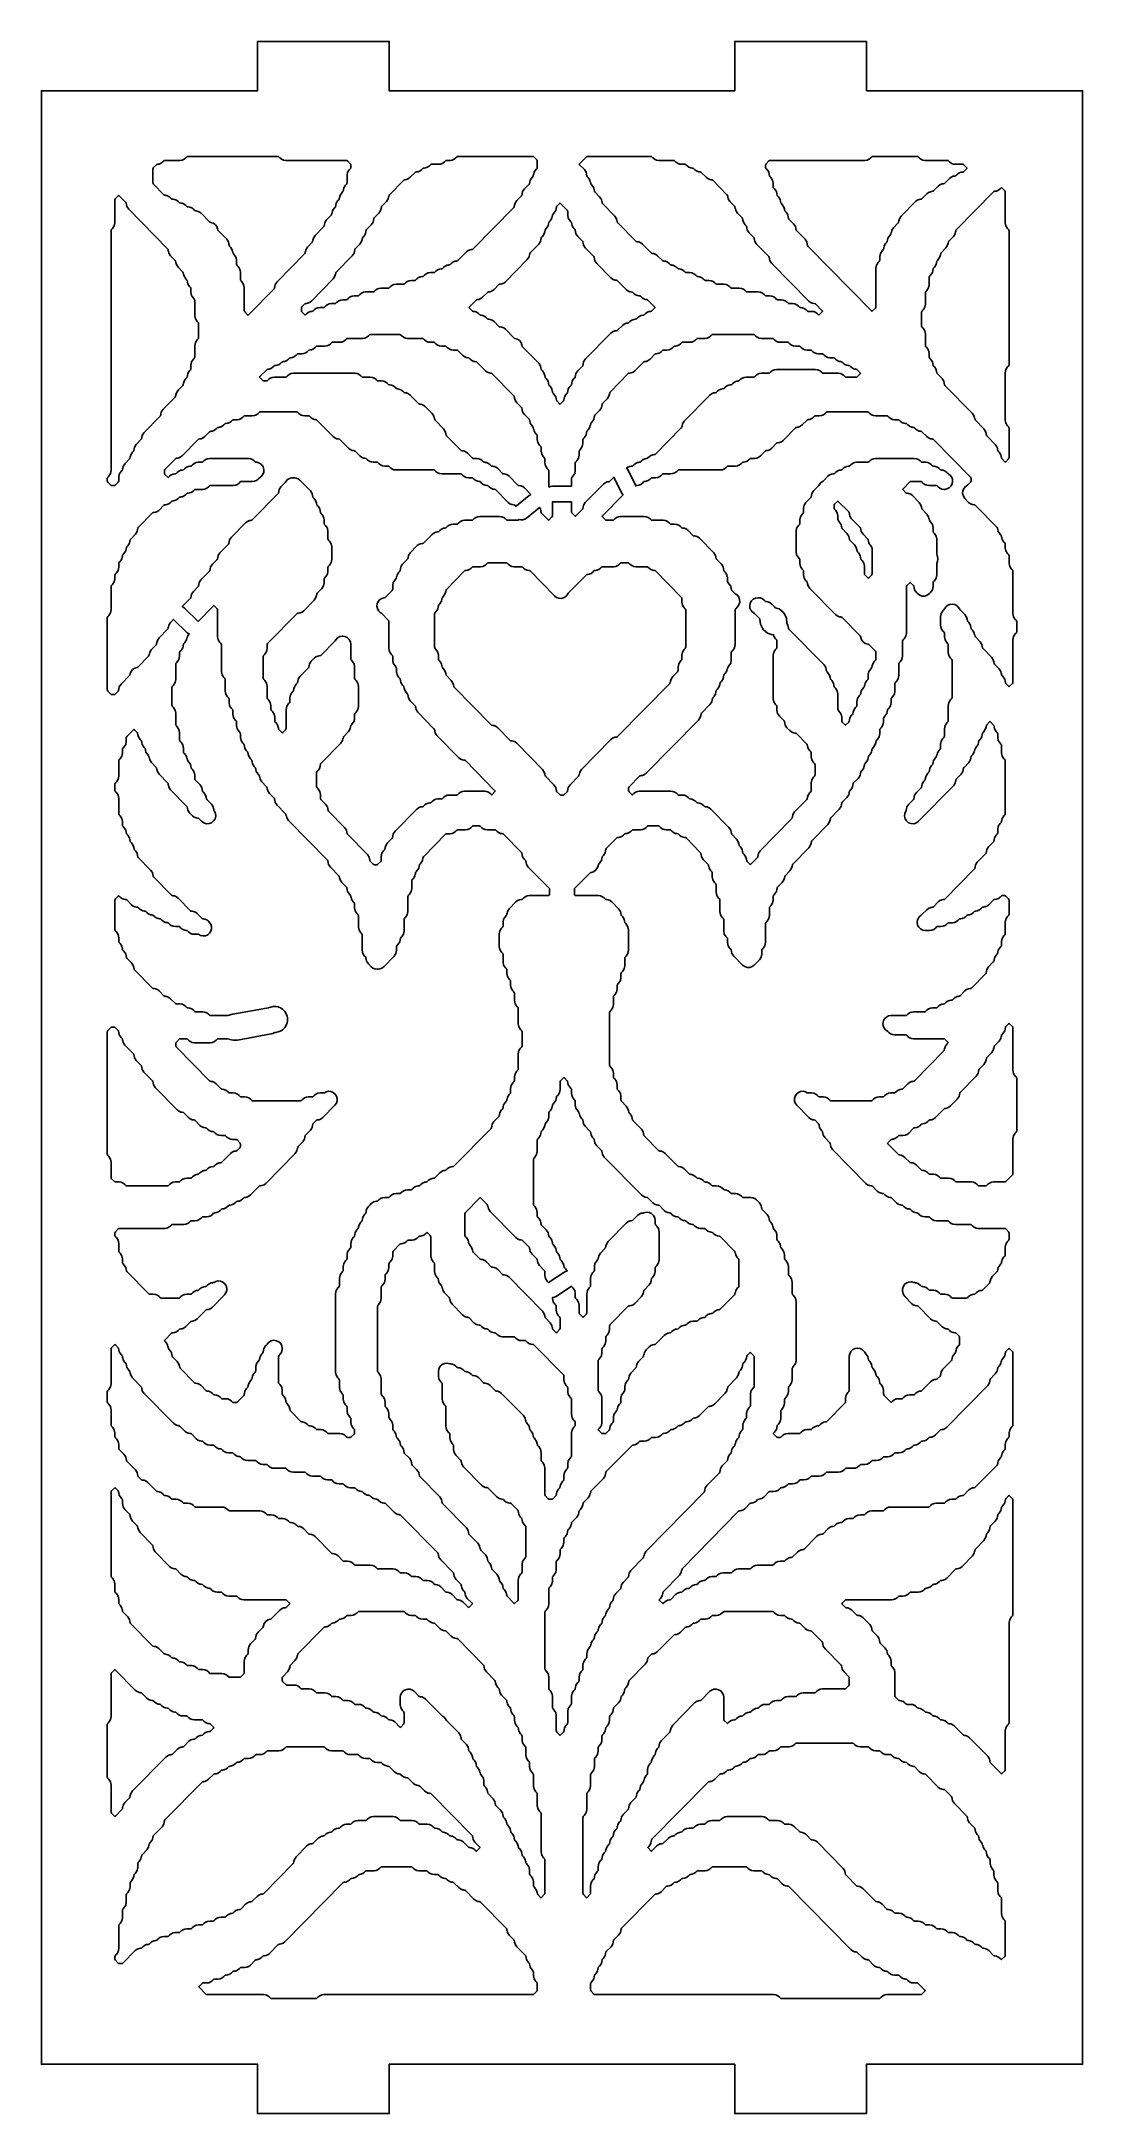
# Model space of a CAD drawing. Header units: millimetres. Extents: x 0 to 63, y 0 to 126.
import ezdxf

# ---------------------------------------------------------------- set-up
doc = ezdxf.new("R2010")
doc.units = ezdxf.units.MM
doc.layers.add('CUT', color=1, linetype='Continuous')

msp = doc.modelspace()

# ---------------------------------------------------------------- linework, layer by layer
at = {"layer": 'CUT'}
for points in [[(50.134, 123), (50.134, 126), (42.134, 126), (42.134, 123), (21.134, 123), (21.134, 126), (13.134, 126), (13.134, 123), (0, 123), (0, 3), (13.134, 3), (13.134, 0), (21.134, 0), (21.134, 3), (42.134, 3), (42.134, 0), (50.134, 0), (50.134, 3), (63.2679, 3), (63.2679, 123)], [(8.7719, 118.9142), (8.833, 118.9764), (8.8579, 118.9958), (8.8893, 119), (14.373, 119), (14.4043, 118.9958), (14.4293, 118.9764), (14.4904, 118.9142), (14.5945, 118.8331), (14.7162, 118.7821), (14.847, 118.7647), (18.5354, 118.7647), (18.5668, 118.7605), (18.5918, 118.7411), (18.7657, 118.5641), (18.7909, 118.5258), (18.7998, 118.4807), (18.7998, 118.3428), (18.7909, 118.2977), (18.7657, 118.2594), (18.7119, 118.2047), (18.6058, 118.0436), (18.5685, 117.8543), (18.5685, 117.4016), (18.5597, 117.3566), (18.5344, 117.3182), (18.4807, 117.2635), (18.3745, 117.1024), (18.3501, 116.9782), (18.3467, 116.9788), (18.3284, 116.886), (18.3032, 116.8476), (18.2494, 116.793), (18.1433, 116.6318), (18.1188, 116.5076), (18.1154, 116.5082), (18.0972, 116.4154), (18.0719, 116.377), (18.0182, 116.3224), (17.912, 116.1612), (17.8876, 116.037), (17.8842, 116.0377), (17.8659, 115.9448), (17.8407, 115.9064), (17.7869, 115.8518), (17.6808, 115.6906), (17.6564, 115.5664), (17.6529, 115.5671), (17.6347, 115.4742), (17.6094, 115.4359), (17.3245, 115.1459), (17.2183, 114.9848), (17.1939, 114.8605), (17.1905, 114.8612), (17.1722, 114.7683), (17.1469, 114.73), (16.6307, 114.2047), (16.5246, 114.0436), (16.5001, 113.9193), (16.4967, 113.92), (16.4785, 113.8272), (16.4532, 113.7888), (16.1682, 113.4988), (16.0621, 113.3377), (16.0376, 113.2135), (16.0342, 113.2141), (16.016, 113.1213), (15.9907, 113.0829), (14.3182, 111.3812), (14.2121, 111.2201), (14.1877, 111.0958), (14.1842, 111.0965), (14.166, 111.0036), (14.1407, 110.9653), (12.584, 109.3813), (12.5561, 109.3608), (12.5282, 109.3813), (12.359, 109.5535), (12.3337, 109.5919), (12.3249, 109.6369), (12.3249, 111.0307), (12.2876, 111.2201), (12.1815, 111.3812), (12.1278, 111.4359), (12.1025, 111.4742), (12.0936, 111.5193), (12.0936, 111.9719), (12.0564, 112.1612), (11.9502, 112.3224), (11.8965, 112.377), (11.8712, 112.4154), (11.8624, 112.4605), (11.8624, 112.6778), (11.8252, 112.8671), (11.719, 113.0283), (11.6653, 113.0829), (11.64, 113.1213), (11.6217, 113.2141), (11.6183, 113.2135), (11.5939, 113.3377), (11.4877, 113.4988), (11.434, 113.5535), (11.4088, 113.5919), (11.3905, 113.6847), (11.3871, 113.684), (11.3627, 113.8083), (11.2565, 113.9694), (10.7403, 114.4947), (10.715, 114.533), (10.7017, 114.6008), (10.6486, 114.7463), (10.5535, 114.8687), (10.4256, 114.956), (10.2771, 115), (10.2454, 115.0042), (10.2204, 115.0236), (9.6969, 115.5564), (9.5928, 115.6374), (9.4711, 115.6885), (9.3845, 115.7), (9.3847, 115.7015), (9.3204, 115.7101), (9.2954, 115.7295), (9.2344, 115.7916), (9.1303, 115.8727), (9.0086, 115.9238), (8.922, 115.9353), (8.9222, 115.9368), (8.8579, 115.9454), (8.833, 115.9648), (8.7719, 116.0269), (8.6678, 116.108), (8.5461, 116.1591), (8.4595, 116.1706), (8.4597, 116.1721), (8.3954, 116.1806), (8.3705, 116.2001), (8.3094, 116.2622), (8.2053, 116.3433), (8.0836, 116.3944), (7.997, 116.4059), (7.9972, 116.4074), (7.9329, 116.4159), (7.908, 116.4354), (7.8469, 116.4975), (7.7428, 116.5786), (7.6211, 116.6296), (7.5345, 116.6412), (7.5347, 116.6427), (7.4705, 116.6512), (7.4455, 116.6707), (6.8091, 117.3182), (6.7838, 117.3566), (6.775, 117.4016), (6.775, 118.2454), (6.7838, 118.2905), (6.8091, 118.3288), (6.983, 118.5058), (7.008, 118.5252), (7.0722, 118.5338), (7.072, 118.5353), (7.1586, 118.5468), (7.2803, 118.5979), (7.3844, 118.6789), (7.4455, 118.7411), (7.4705, 118.7605), (7.5018, 118.7647), (8.4153, 118.7647), (8.5461, 118.7821), (8.6678, 118.8331)], [(16.1772, 110.0762), (16.2989, 110.1273), (16.403, 110.2084), (17.7314, 111.56), (17.8376, 111.7211), (17.862, 111.8454), (17.8654, 111.8447), (17.8837, 111.9375), (17.9089, 111.9759), (18.8876, 112.9717), (18.9938, 113.1329), (19.0182, 113.2571), (19.0216, 113.2565), (19.0399, 113.3493), (19.0652, 113.3877), (19.3501, 113.6776), (19.4563, 113.8388), (19.4807, 113.963), (19.4841, 113.9623), (19.5024, 114.0552), (19.5277, 114.0936), (19.5814, 114.1482), (19.6875, 114.3094), (19.712, 114.4336), (19.7154, 114.4329), (19.7336, 114.5258), (19.7589, 114.5641), (20.0439, 114.8541), (20.15, 115.0152), (20.1745, 115.1395), (20.1779, 115.1388), (20.1961, 115.2317), (20.2214, 115.27), (20.5064, 115.56), (20.6125, 115.7211), (20.637, 115.8454), (20.6404, 115.8447), (20.6586, 115.9375), (20.6839, 115.9759), (20.9689, 116.2659), (21.075, 116.427), (21.0995, 116.5512), (21.1029, 116.5506), (21.1211, 116.6434), (21.1464, 116.6818), (22.014, 117.5646), (22.039, 117.5841), (22.1032, 117.5926), (22.103, 117.5941), (22.1896, 117.6056), (22.3113, 117.6567), (22.4154, 117.7378), (22.7078, 118.0352), (22.7327, 118.0546), (22.797, 118.0632), (22.7968, 118.0647), (22.8834, 118.0762), (23.0051, 118.1273), (23.1092, 118.2084), (23.1702, 118.2705), (23.1952, 118.2899), (23.2595, 118.2985), (23.2593, 118.3), (23.3459, 118.3115), (23.4676, 118.3626), (23.5717, 118.4436), (23.6327, 118.5058), (23.6577, 118.5252), (23.6891, 118.5294), (24.1401, 118.5294), (24.2709, 118.5468), (24.3926, 118.5979), (24.4967, 118.6789), (24.5577, 118.7411), (24.5827, 118.7605), (24.6141, 118.7647), (24.8338, 118.7647), (24.9646, 118.7821), (25.0863, 118.8331), (25.1904, 118.9142), (25.2515, 118.9764), (25.2764, 118.9958), (25.3078, 119), (29.8665, 119), (29.8979, 118.9958), (29.9229, 118.9764), (30.0967, 118.7994), (30.122, 118.7611), (30.1309, 118.716), (30.1309, 118.3428), (30.122, 118.2977), (30.0967, 118.2594), (30.043, 118.2047), (29.9369, 118.0436), (29.9124, 117.9193), (29.909, 117.92), (29.8908, 117.8272), (29.8655, 117.7888), (29.8118, 117.7341), (29.7056, 117.573), (29.6812, 117.4488), (29.6778, 117.4494), (29.6595, 117.3566), (29.6342, 117.3182), (29.3493, 117.0283), (29.2431, 116.8671), (29.2187, 116.7429), (29.2153, 116.7435), (29.197, 116.6507), (29.1717, 116.6123), (28.8868, 116.3224), (28.7806, 116.1612), (28.7562, 116.037), (28.7528, 116.0377), (28.7345, 115.9448), (28.7093, 115.9064), (26.2229, 113.3766), (26.1979, 113.3571), (26.1337, 113.3486), (26.1339, 113.3471), (26.0473, 113.3355), (25.9256, 113.2845), (25.8215, 113.2034), (25.2979, 112.6707), (25.2729, 112.6512), (25.2087, 112.6427), (25.2089, 112.6412), (25.1223, 112.6296), (25.0006, 112.5786), (24.8965, 112.4975), (24.8354, 112.4354), (24.8104, 112.4159), (24.7462, 112.4074), (24.7464, 112.4059), (24.6598, 112.3944), (24.5381, 112.3433), (24.434, 112.2622), (24.3729, 112.2001), (24.348, 112.1806), (24.2837, 112.1721), (24.2839, 112.1706), (24.1973, 112.1591), (24.0756, 112.108), (23.9715, 112.0269), (23.9104, 111.9648), (23.8855, 111.9454), (23.8541, 111.9412), (23.6344, 111.9412), (23.5036, 111.9238), (23.3819, 111.8727), (23.2778, 111.7916), (23.2167, 111.7295), (23.1917, 111.7101), (23.1275, 111.7015), (23.1277, 111.7), (23.0411, 111.6885), (22.9194, 111.6374), (22.8153, 111.5564), (22.7542, 111.4942), (22.7292, 111.4748), (22.6978, 111.4706), (22.4781, 111.4706), (22.3473, 111.4532), (22.2256, 111.4021), (22.1215, 111.3211), (22.0605, 111.2589), (22.0355, 111.2395), (22.0041, 111.2353), (21.5532, 111.2353), (21.4223, 111.2179), (21.3007, 111.1669), (21.1965, 111.0858), (21.1355, 111.0236), (21.1105, 111.0042), (21.0791, 111), (20.6282, 111), (20.4974, 110.9826), (20.3757, 110.9316), (20.2716, 110.8505), (20.2105, 110.7883), (20.1855, 110.7689), (20.1541, 110.7647), (19.7032, 110.7647), (19.5724, 110.7473), (19.4507, 110.6963), (19.3466, 110.6152), (19.2855, 110.553), (19.2605, 110.5336), (19.2291, 110.5294), (19.0094, 110.5294), (18.8786, 110.512), (18.7569, 110.461), (18.6528, 110.3799), (18.5918, 110.3177), (18.5668, 110.2983), (18.5354, 110.2941), (18.3157, 110.2941), (18.1849, 110.2767), (18.0632, 110.2257), (17.9591, 110.1446), (17.898, 110.0825), (17.873, 110.063), (17.8417, 110.0588), (17.622, 110.0588), (17.4912, 110.0414), (17.3695, 109.9904), (17.2654, 109.9093), (17.2043, 109.8472), (17.1793, 109.8277), (17.1479, 109.8235), (16.9282, 109.8235), (16.7974, 109.8061), (16.6757, 109.7551), (16.5716, 109.674), (16.5105, 109.6119), (16.4856, 109.5924), (16.4213, 109.5839), (16.4215, 109.5824), (16.3349, 109.5708), (16.2132, 109.5198), (16.1091, 109.4387), (16.0527, 109.3813), (16.0248, 109.3608), (15.9969, 109.3813), (15.8277, 109.5535), (15.8024, 109.5919), (15.7936, 109.6369), (15.7936, 109.7748), (15.8024, 109.8199), (15.8277, 109.8583), (16.0016, 110.0352), (16.0266, 110.0546), (16.0908, 110.0632), (16.0906, 110.0647)], [(38.4226, 118.7647), (38.454, 118.7605), (38.479, 118.7411), (38.54, 118.6789), (38.6441, 118.5979), (38.7658, 118.5468), (38.8966, 118.5294), (39.1164, 118.5294), (39.1477, 118.5252), (39.1727, 118.5058), (39.2338, 118.4436), (39.3379, 118.3626), (39.4596, 118.3115), (39.5462, 118.3), (39.546, 118.2985), (39.6102, 118.2899), (39.6352, 118.2705), (39.6963, 118.2084), (39.8004, 118.1273), (39.9221, 118.0762), (40.0087, 118.0647), (40.0085, 118.0632), (40.0727, 118.0546), (40.0977, 118.0352), (40.39, 117.7378), (40.4941, 117.6567), (40.6158, 117.6056), (40.7024, 117.5941), (40.7022, 117.5926), (40.7665, 117.5841), (40.7914, 117.5646), (41.6591, 116.6818), (41.6843, 116.6434), (41.7026, 116.5506), (41.706, 116.5512), (41.7304, 116.427), (41.8366, 116.2659), (42.1216, 115.9759), (42.1468, 115.9375), (42.1651, 115.8447), (42.1685, 115.8454), (42.1929, 115.7211), (42.2991, 115.56), (42.5841, 115.27), (42.6093, 115.2317), (42.6276, 115.1388), (42.631, 115.1395), (42.6554, 115.0152), (42.7616, 114.8541), (42.8153, 114.7994), (42.8406, 114.7611), (42.8588, 114.6682), (42.8622, 114.6689), (42.8867, 114.5446), (42.9928, 114.3835), (43.2778, 114.0936), (43.3031, 114.0552), (43.3213, 113.9623), (43.3247, 113.963), (43.3492, 113.8388), (43.4553, 113.6776), (44.2028, 112.9171), (44.2281, 112.8787), (44.2463, 112.7859), (44.2497, 112.7865), (44.2742, 112.6623), (44.3803, 112.5012), (46.6337, 110.2084), (46.7378, 110.1273), (46.8595, 110.0762), (46.9461, 110.0647), (46.9459, 110.0632), (47.0101, 110.0546), (47.0351, 110.0352), (47.4471, 109.616), (47.467, 109.5882), (47.4471, 109.5605), (47.271, 109.3813), (47.2431, 109.3608), (47.2152, 109.3813), (47.1588, 109.4387), (47.0547, 109.5198), (46.933, 109.5708), (46.8022, 109.5882), (46.5825, 109.5882), (46.5511, 109.5924), (46.5262, 109.6119), (46.4651, 109.674), (46.361, 109.7551), (46.2393, 109.8061), (46.1527, 109.8176), (46.1529, 109.8192), (46.0886, 109.8277), (46.0637, 109.8472), (46.0026, 109.9093), (45.8985, 109.9904), (45.7768, 110.0414), (45.646, 110.0588), (45.4263, 110.0588), (45.3949, 110.063), (45.3699, 110.0825), (45.3089, 110.1446), (45.2048, 110.2257), (45.0831, 110.2767), (44.9523, 110.2941), (44.7325, 110.2941), (44.7012, 110.2983), (44.6762, 110.3177), (44.6151, 110.3799), (44.511, 110.461), (44.3893, 110.512), (44.2585, 110.5294), (44.0388, 110.5294), (44.0074, 110.5336), (43.9824, 110.553), (43.9214, 110.6152), (43.8173, 110.6963), (43.6956, 110.7473), (43.5648, 110.7647), (42.8826, 110.7647), (42.8512, 110.7689), (42.8262, 110.7883), (42.7651, 110.8505), (42.661, 110.9316), (42.5393, 110.9826), (42.4085, 111), (41.9576, 111), (41.9262, 111.0042), (41.9012, 111.0236), (41.8402, 111.0858), (41.7361, 111.1669), (41.6144, 111.2179), (41.4836, 111.2353), (41.0326, 111.2353), (41.0012, 111.2395), (40.9762, 111.2589), (40.9152, 111.3211), (40.8111, 111.4021), (40.6894, 111.4532), (40.5586, 111.4706), (40.3389, 111.4706), (40.3075, 111.4748), (40.2825, 111.4942), (40.2214, 111.5564), (40.1173, 111.6374), (39.9956, 111.6885), (39.909, 111.7), (39.9092, 111.7015), (39.845, 111.7101), (39.82, 111.7295), (39.7589, 111.7916), (39.6548, 111.8727), (39.5331, 111.9238), (39.4023, 111.9412), (39.1826, 111.9412), (39.1512, 111.9454), (39.1263, 111.9648), (39.0652, 112.0269), (38.9611, 112.108), (38.8394, 112.1591), (38.7528, 112.1706), (38.753, 112.1721), (38.6887, 112.1806), (38.6638, 112.2001), (38.6027, 112.2622), (38.4986, 112.3433), (38.3769, 112.3944), (38.2903, 112.4059), (38.2905, 112.4074), (38.2263, 112.4159), (38.2013, 112.4354), (38.1402, 112.4975), (38.0361, 112.5786), (37.9144, 112.6296), (37.8278, 112.6412), (37.828, 112.6427), (37.7638, 112.6512), (37.7388, 112.6707), (37.4465, 112.9681), (37.3424, 113.0492), (37.2207, 113.1002), (37.134, 113.1118), (37.1343, 113.1133), (37.07, 113.1218), (37.045, 113.1413), (36.5215, 113.674), (36.4174, 113.7551), (36.2957, 113.8061), (36.2091, 113.8176), (36.2093, 113.8192), (36.145, 113.8277), (36.1201, 113.8472), (35.0212, 114.9653), (34.9959, 115.0036), (34.9777, 115.0965), (34.9743, 115.0958), (34.9498, 115.2201), (34.8437, 115.3812), (34.0962, 116.1417), (34.0709, 116.1801), (34.0527, 116.273), (34.0493, 116.2723), (34.0248, 116.3965), (33.9187, 116.5577), (33.6337, 116.8476), (33.6084, 116.886), (33.5902, 116.9788), (33.5868, 116.9782), (33.5623, 117.1024), (33.4562, 117.2635), (33.4025, 117.3182), (33.3772, 117.3566), (33.3589, 117.4494), (33.3555, 117.4488), (33.3311, 117.573), (33.2249, 117.7341), (33.1712, 117.7888), (33.1459, 117.8272), (33.1277, 117.92), (33.1243, 117.9193), (33.0998, 118.0436), (32.9937, 118.2047), (32.7019, 118.5017), (32.682, 118.5294), (32.7019, 118.5572), (33.1139, 118.9764), (33.1388, 118.9958), (33.1702, 119), (37.0351, 119), (37.0665, 118.9958), (37.0915, 118.9764), (37.1526, 118.9142), (37.2567, 118.8331), (37.3784, 118.7821), (37.5092, 118.7647)], [(50.0397, 118.7647), (50.1705, 118.7821), (50.2922, 118.8331), (50.3963, 118.9142), (50.4574, 118.9764), (50.4823, 118.9958), (50.5137, 119), (53.2224, 119), (53.2538, 118.9958), (53.2788, 118.9764), (53.3398, 118.9142), (53.4439, 118.8331), (53.5656, 118.7821), (53.6964, 118.7647), (55.0724, 118.7647), (55.1038, 118.7605), (55.1287, 118.7411), (55.1898, 118.6789), (55.2939, 118.5979), (55.4156, 118.5468), (55.5464, 118.5294), (55.9974, 118.5294), (56.0287, 118.5252), (56.0537, 118.5058), (56.2345, 118.3219), (56.2543, 118.2941), (56.2345, 118.2664), (56.0537, 118.0825), (56.0287, 118.063), (55.9645, 118.0545), (55.9647, 118.0529), (55.8781, 118.0414), (55.7564, 117.9904), (55.6523, 117.9093), (55.5912, 117.8472), (55.5663, 117.8277), (55.502, 117.8192), (55.5022, 117.8176), (55.4156, 117.8061), (55.2939, 117.7551), (55.1898, 117.674), (54.8975, 117.3766), (54.8725, 117.3571), (54.8083, 117.3486), (54.8085, 117.3471), (54.7219, 117.3355), (54.6002, 117.2845), (54.4961, 117.2034), (54.2037, 116.906), (54.1788, 116.8865), (54.1145, 116.878), (54.1147, 116.8765), (54.0281, 116.8649), (53.9064, 116.8139), (53.8023, 116.7328), (53.51, 116.4354), (53.485, 116.4159), (53.4208, 116.4074), (53.421, 116.4059), (53.3344, 116.3944), (53.2127, 116.3433), (53.1086, 116.2622), (52.2427, 115.3812), (52.1365, 115.2201), (52.1121, 115.0958), (52.1087, 115.0965), (52.0904, 115.0036), (52.0652, 114.9653), (51.7802, 114.6753), (51.674, 114.5142), (51.6496, 114.3899), (51.6462, 114.3906), (51.6279, 114.2977), (51.6027, 114.2594), (51.549, 114.2047), (51.4428, 114.0436), (51.4184, 113.9193), (51.415, 113.92), (51.3967, 113.8272), (51.3714, 113.7888), (51.3177, 113.7341), (51.2116, 113.573), (51.1871, 113.4488), (51.1837, 113.4494), (51.1655, 113.3566), (51.1402, 113.3182), (51.0865, 113.2635), (50.9803, 113.1024), (50.9431, 112.9131), (50.9431, 112.6958), (50.9342, 112.6507), (50.9089, 112.6123), (50.8552, 112.5577), (50.7491, 112.3965), (50.7118, 112.2072), (50.7118, 109.8722), (50.703, 109.8272), (50.6777, 109.7888), (50.5085, 109.6166), (50.4806, 109.5961), (50.4527, 109.6166), (46.5835, 113.5535), (46.5582, 113.5919), (46.54, 113.6847), (46.5366, 113.684), (46.5121, 113.8083), (46.406, 113.9694), (45.8898, 114.4947), (45.8645, 114.533), (45.8462, 114.6259), (45.8428, 114.6252), (45.8184, 114.7495), (45.7123, 114.9106), (45.4273, 115.2006), (45.402, 115.2389), (45.3838, 115.3318), (45.3804, 115.3311), (45.3559, 115.4554), (45.2498, 115.6165), (45.196, 115.6712), (45.1708, 115.7095), (45.1525, 115.8024), (45.1491, 115.8017), (45.1247, 115.9259), (45.0185, 116.0871), (44.9648, 116.1417), (44.9395, 116.1801), (44.9213, 116.273), (44.9179, 116.2723), (44.8934, 116.3965), (44.7873, 116.5577), (44.7335, 116.6123), (44.7083, 116.6507), (44.69, 116.7435), (44.6866, 116.7429), (44.6622, 116.8671), (44.556, 117.0283), (44.5023, 117.0829), (44.477, 117.1213), (44.4682, 117.1663), (44.4682, 117.3837), (44.4309, 117.573), (44.3248, 117.7341), (44.2711, 117.7888), (44.2458, 117.8272), (44.2275, 117.92), (44.2241, 117.9193), (44.1997, 118.0436), (44.0935, 118.2047), (44.0398, 118.2594), (44.0145, 118.2977), (44.0057, 118.3428), (44.0057, 118.4807), (44.0145, 118.5258), (44.0398, 118.5641), (44.2137, 118.7411), (44.2387, 118.7605), (44.2701, 118.7647)], [(4.2401, 114.5258), (4.2654, 114.5641), (4.3191, 114.6188), (4.4253, 114.7799), (4.4625, 114.9693), (4.4625, 116.3631), (4.4714, 116.4081), (4.4966, 116.4465), (4.6659, 116.6187), (4.6937, 116.6392), (4.7216, 116.6187), (5.1221, 116.2112), (5.1474, 116.1728), (5.1656, 116.08), (5.169, 116.0807), (5.1935, 115.9564), (5.2996, 115.7953), (7.6658, 113.3877), (7.6911, 113.3493), (7.7093, 113.2565), (7.7127, 113.2571), (7.7372, 113.1329), (7.8433, 112.9717), (8.1283, 112.6818), (8.1536, 112.6434), (8.1718, 112.5506), (8.1752, 112.5512), (8.1997, 112.427), (8.3058, 112.2659), (8.5908, 111.9759), (8.6161, 111.9375), (8.6343, 111.8447), (8.6377, 111.8454), (8.6622, 111.7211), (8.7683, 111.56), (8.822, 111.5053), (8.8473, 111.467), (8.8656, 111.3741), (8.869, 111.3748), (8.8934, 111.2505), (8.9996, 111.0894), (9.0533, 111.0347), (9.0786, 110.9964), (9.0874, 110.9513), (9.0874, 110.734), (9.1247, 110.5446), (9.2308, 110.3835), (9.2845, 110.3288), (9.3098, 110.2905), (9.3187, 110.2454), (9.3187, 109.3222), (9.3559, 109.1329), (9.4621, 108.9717), (9.5158, 108.9171), (9.5411, 108.8787), (9.5499, 108.8337), (9.5499, 107.9899), (9.5411, 107.9448), (9.5158, 107.9064), (9.4621, 107.8518), (9.3559, 107.6906), (9.3187, 107.5013), (9.3187, 106.8134), (9.3098, 106.7683), (9.2845, 106.73), (9.2308, 106.6753), (9.1247, 106.5142), (9.0874, 106.3248), (9.0874, 106.1075), (9.0786, 106.0625), (9.0533, 106.0241), (8.9996, 105.9694), (8.8934, 105.8083), (8.869, 105.684), (8.8656, 105.6847), (8.8473, 105.5919), (8.822, 105.5535), (8.7683, 105.4988), (8.6622, 105.3377), (8.6377, 105.2135), (8.6343, 105.2141), (8.6161, 105.1213), (8.5908, 105.0829), (8.3058, 104.793), (8.1997, 104.6318), (8.1752, 104.5076), (8.1718, 104.5082), (8.1536, 104.4154), (8.1283, 104.377), (7.3808, 103.6165), (7.2747, 103.4554), (7.2503, 103.3311), (7.2469, 103.3318), (7.2286, 103.2389), (7.2033, 103.2006), (6.2246, 102.2047), (6.1185, 102.0436), (6.094, 101.9193), (6.0906, 101.92), (6.0724, 101.8272), (6.0471, 101.7888), (5.7621, 101.4988), (5.656, 101.3377), (5.6315, 101.2135), (5.6281, 101.2141), (5.6099, 101.1213), (5.5846, 101.0829), (5.5309, 101.0283), (5.4247, 100.8671), (5.4003, 100.7429), (5.3969, 100.7435), (5.3786, 100.6507), (5.3533, 100.6123), (5.0684, 100.3224), (4.9622, 100.1612), (4.9378, 100.037), (4.9344, 100.0377), (4.9161, 99.9448), (4.8909, 99.9064), (4.8371, 99.8518), (4.731, 99.6906), (4.6937, 99.5013), (4.6937, 99.284), (4.6849, 99.2389), (4.6596, 99.2006), (4.4857, 99.0236), (4.4607, 99.0042), (4.4294, 99), (4.2644, 99), (4.233, 99.0042), (4.208, 99.0236), (4.0341, 99.2006), (4.0089, 99.2389), (4, 99.284), (4, 99.4219), (4.0089, 99.467), (4.0341, 99.5053), (4.0879, 99.56), (4.194, 99.7211), (4.2312, 99.9105), (4.2312, 114.4807)], [(27.1904, 110.7706), (27.2771, 110.7821), (27.3988, 110.8331), (27.5029, 110.9142), (27.7952, 111.2117), (27.8202, 111.2311), (27.8844, 111.2397), (27.8842, 111.2412), (27.9708, 111.2527), (28.0925, 111.3037), (28.1966, 111.3848), (29.525, 112.7365), (29.6311, 112.8976), (29.6556, 113.0218), (29.659, 113.0212), (29.6772, 113.114), (29.7025, 113.1524), (30.2187, 113.6776), (30.3249, 113.8388), (30.3493, 113.963), (30.3527, 113.9623), (30.371, 114.0552), (30.3963, 114.0936), (30.45, 114.1482), (30.5561, 114.3094), (30.5806, 114.4336), (30.584, 114.4329), (30.6022, 114.5258), (30.6275, 114.5641), (30.6812, 114.6188), (30.7874, 114.7799), (30.8118, 114.9042), (30.8152, 114.9035), (30.8335, 114.9964), (30.8587, 115.0347), (30.9125, 115.0894), (31.0186, 115.2505), (31.0431, 115.3748), (31.0465, 115.3741), (31.0647, 115.467), (31.09, 115.5053), (31.1437, 115.56), (31.2499, 115.7211), (31.2743, 115.8454), (31.2777, 115.8447), (31.296, 115.9375), (31.3212, 115.9759), (31.4905, 116.1481), (31.5184, 116.1687), (31.5462, 116.1481), (31.9467, 115.7406), (31.972, 115.7023), (31.9808, 115.6572), (31.9808, 115.4399), (32.0181, 115.2505), (32.1242, 115.0894), (32.178, 115.0347), (32.2032, 114.9964), (32.2215, 114.9035), (32.2249, 114.9042), (32.2493, 114.7799), (32.3555, 114.6188), (32.4092, 114.5641), (32.4345, 114.5258), (32.4527, 114.4329), (32.4561, 114.4336), (32.4806, 114.3094), (32.5867, 114.1482), (32.8717, 113.8583), (32.897, 113.8199), (32.9152, 113.727), (32.9186, 113.7277), (32.9431, 113.6035), (33.0492, 113.4423), (33.5654, 112.9171), (33.5907, 112.8787), (33.609, 112.7859), (33.6124, 112.7865), (33.6368, 112.6623), (33.743, 112.5012), (34.6088, 111.6201), (34.713, 111.539), (34.8347, 111.488), (34.9213, 111.4765), (34.9211, 111.475), (34.9853, 111.4664), (35.0103, 111.447), (35.5338, 110.9142), (35.6379, 110.8331), (35.7596, 110.7821), (35.8463, 110.7706), (35.8461, 110.7691), (35.9103, 110.7605), (35.9353, 110.7411), (35.9963, 110.6789), (36.1004, 110.5979), (36.2221, 110.5468), (36.3088, 110.5353), (36.3086, 110.5338), (36.3728, 110.5252), (36.3978, 110.5058), (36.4588, 110.4436), (36.5629, 110.3626), (36.6846, 110.3115), (36.7712, 110.3), (36.771, 110.2985), (36.8353, 110.2899), (36.8602, 110.2705), (37.2722, 109.8513), (37.2921, 109.8235), (37.2722, 109.7958), (37.0915, 109.6119), (37.0665, 109.5924), (37.0023, 109.5839), (37.0025, 109.5824), (36.9159, 109.5708), (36.7942, 109.5198), (36.6901, 109.4387), (36.629, 109.3766), (36.604, 109.3571), (36.5398, 109.3486), (36.54, 109.3471), (36.4534, 109.3355), (36.3317, 109.2845), (36.2276, 109.2034), (36.1665, 109.1413), (36.1415, 109.1218), (36.0773, 109.1133), (36.0775, 109.1118), (35.9909, 109.1002), (35.8692, 109.0492), (35.7651, 108.9681), (35.704, 108.906), (35.679, 108.8865), (35.6148, 108.878), (35.615, 108.8765), (35.5284, 108.8649), (35.4067, 108.8139), (35.3026, 108.7328), (35.0103, 108.4354), (34.9853, 108.4159), (34.9211, 108.4074), (34.9213, 108.4059), (34.8347, 108.3944), (34.713, 108.3433), (34.6088, 108.2622), (33.0492, 106.6753), (32.9431, 106.5142), (32.9186, 106.3899), (32.9152, 106.3906), (32.897, 106.2977), (32.8717, 106.2594), (32.5867, 105.9694), (32.4806, 105.8083), (32.4561, 105.684), (32.4527, 105.6847), (32.4345, 105.5919), (32.4092, 105.5535), (32.3555, 105.4988), (32.2493, 105.3377), (32.2249, 105.2135), (32.2215, 105.2141), (32.2032, 105.1213), (32.178, 105.0829), (32.1242, 105.0283), (32.0181, 104.8671), (31.9936, 104.7429), (31.9902, 104.7435), (31.972, 104.6507), (31.9467, 104.6123), (31.893, 104.5577), (31.7868, 104.3965), (31.7624, 104.2723), (31.759, 104.273), (31.7407, 104.1801), (31.7155, 104.1417), (31.5462, 103.9696), (31.5184, 103.949), (31.4905, 103.9696), (31.3212, 104.1417), (31.296, 104.1801), (31.2777, 104.273), (31.2743, 104.2723), (31.2499, 104.3965), (31.1437, 104.5577), (31.09, 104.6123), (31.0647, 104.6507), (31.0465, 104.7435), (31.0431, 104.7429), (31.0186, 104.8671), (30.9125, 105.0283), (30.8587, 105.0829), (30.8335, 105.1213), (30.8152, 105.2141), (30.8118, 105.2135), (30.7874, 105.3377), (30.6812, 105.4988), (30.6275, 105.5535), (30.6022, 105.5919), (30.584, 105.6847), (30.5806, 105.684), (30.5561, 105.8083), (30.45, 105.9694), (30.3963, 106.0241), (30.371, 106.0625), (30.3527, 106.1553), (30.3493, 106.1546), (30.3249, 106.2789), (30.2187, 106.44), (29.24, 107.4359), (29.2147, 107.4742), (29.2014, 107.542), (29.1483, 107.6875), (29.0533, 107.8098), (28.9253, 107.8972), (28.7768, 107.9411), (28.7451, 107.9454), (28.7202, 107.9648), (28.1966, 108.4975), (28.0925, 108.5786), (27.9708, 108.6296), (27.8842, 108.6412), (27.8844, 108.6427), (27.8202, 108.6512), (27.7952, 108.6707), (27.5029, 108.9681), (27.3988, 109.0492), (27.2771, 109.1002), (27.1904, 109.1118), (27.1906, 109.1133), (27.1264, 109.1218), (27.1014, 109.1413), (27.0404, 109.2034), (26.9363, 109.2845), (26.8146, 109.3355), (26.728, 109.3471), (26.7282, 109.3486), (26.6639, 109.3571), (26.6389, 109.3766), (26.5779, 109.4387), (26.4738, 109.5198), (26.3521, 109.5708), (26.2655, 109.5824), (26.2657, 109.5839), (26.2014, 109.5924), (26.1765, 109.6119), (25.9957, 109.7958), (25.9758, 109.8235), (25.9957, 109.8513), (26.4077, 110.2705), (26.4327, 110.2899), (26.4969, 110.2985), (26.4967, 110.3), (26.5833, 110.3115), (26.705, 110.3626), (26.8091, 110.4436), (27.1014, 110.7411), (27.1264, 110.7605), (27.1906, 110.7691)], [(54.6302, 113.0218), (54.6336, 113.0212), (54.6519, 113.114), (54.6772, 113.1524), (54.9621, 113.4423), (55.0683, 113.6035), (55.0927, 113.7277), (55.0961, 113.727), (55.1144, 113.8199), (55.1396, 113.8583), (55.4246, 114.1482), (55.5308, 114.3094), (55.5552, 114.4336), (55.5586, 114.4329), (55.5769, 114.5258), (55.6021, 114.5641), (57.8572, 116.8587), (57.8822, 116.8782), (57.9464, 116.8867), (57.9462, 116.8882), (58.0329, 116.8998), (58.1546, 116.9508), (58.2587, 117.0319), (58.3151, 117.0893), (58.343, 117.1098), (58.3709, 117.0893), (58.5401, 116.9171), (58.5653, 116.8787), (58.5742, 116.8337), (58.5742, 114.9693), (58.6114, 114.7799), (58.7176, 114.6188), (58.7713, 114.5641), (58.7966, 114.5258), (58.8055, 114.4807), (58.8055, 106.3428), (58.7966, 106.2977), (58.7713, 106.2594), (58.7176, 106.2047), (58.6114, 106.0436), (58.5742, 105.8543), (58.5742, 102.9693), (58.6114, 102.7799), (58.7176, 102.6188), (58.7713, 102.5641), (58.7966, 102.5258), (58.8055, 102.4807), (58.8055, 100.6958), (58.7966, 100.6507), (58.7713, 100.6123), (58.6021, 100.4401), (58.5742, 100.4196), (58.5463, 100.4401), (58.3771, 100.6123), (58.3518, 100.6507), (58.3336, 100.7435), (58.3302, 100.7429), (58.3057, 100.8671), (58.1996, 101.0283), (58.1459, 101.0829), (58.1206, 101.1213), (58.1023, 101.2141), (58.0989, 101.2135), (58.0745, 101.3377), (57.9683, 101.4988), (57.4521, 102.0241), (57.4268, 102.0625), (57.4086, 102.1553), (57.4052, 102.1546), (57.3807, 102.2789), (57.2746, 102.44), (56.7584, 102.9653), (56.7331, 103.0036), (56.7148, 103.0965), (56.7114, 103.0958), (56.687, 103.2201), (56.5808, 103.3812), (54.9084, 105.0829), (54.8831, 105.1213), (54.8649, 105.2141), (54.8615, 105.2135), (54.837, 105.3377), (54.7309, 105.4988), (54.4459, 105.7888), (54.4206, 105.8272), (54.4024, 105.92), (54.399, 105.9193), (54.3745, 106.0436), (54.2684, 106.2047), (54.2147, 106.2594), (54.1894, 106.2977), (54.1711, 106.3906), (54.1677, 106.3899), (54.1433, 106.5142), (54.0371, 106.6753), (53.9834, 106.73), (53.9581, 106.7683), (53.9493, 106.8134), (53.9493, 107.0307), (53.912, 107.2201), (53.8059, 107.3812), (53.7522, 107.4359), (53.7269, 107.4742), (53.718, 107.5193), (53.718, 108.2072), (53.6808, 108.3965), (53.5746, 108.5577), (53.5209, 108.6123), (53.4956, 108.6507), (53.4868, 108.6958), (53.4868, 109.5395), (53.4956, 109.5846), (53.5209, 109.623), (53.5746, 109.6776), (53.6808, 109.8388), (53.718, 110.0281), (53.718, 110.716), (53.7269, 110.7611), (53.7522, 110.7994), (53.8059, 110.8541), (53.912, 111.0152), (53.9493, 111.2046), (53.9493, 111.6572), (53.9581, 111.7023), (53.9834, 111.7406), (54.0371, 111.7953), (54.1433, 111.9564), (54.1677, 112.0807), (54.1711, 112.08), (54.1894, 112.1728), (54.2147, 112.2112), (54.2684, 112.2659), (54.3745, 112.427), (54.399, 112.5512), (54.4024, 112.5506), (54.4206, 112.6434), (54.4459, 112.6818), (54.4996, 112.7365), (54.6058, 112.8976)], [(44.4256, 89.9245), (44.4874, 89.9301), (44.5054, 89.8388), (44.6116, 89.6776), (44.6502, 89.6383), (44.6638, 89.6284), (44.6682, 89.6185), (44.6905, 89.5846), (44.6994, 89.5395), (44.6994, 89.1663), (44.6905, 89.1213), (44.6653, 89.0829), (44.6116, 89.0283), (44.5054, 88.8671), (44.4682, 88.6778), (44.4682, 86.0281), (44.5054, 85.8388), (44.6116, 85.6776), (44.6653, 85.623), (44.6905, 85.5846), (44.6994, 85.5395), (44.6994, 85.3222), (44.7366, 85.1329), (44.8428, 84.9717), (45.1278, 84.6818), (45.153, 84.6434), (45.1713, 84.5506), (45.1747, 84.5512), (45.1991, 84.427), (45.3053, 84.2659), (45.4774, 84.0907), (45.5815, 84.0096), (45.7032, 83.9586), (45.7899, 83.9471), (45.7897, 83.9455), (45.8539, 83.937), (45.8789, 83.9175), (46.5152, 83.27), (46.5405, 83.2317), (46.5588, 83.1388), (46.5622, 83.1395), (46.5866, 83.0152), (46.6928, 82.8541), (46.7465, 82.7994), (46.7718, 82.7611), (46.7806, 82.716), (46.7806, 82.4987), (46.8179, 82.3094), (46.924, 82.1482), (46.9777, 82.0936), (47.003, 82.0552), (47.0119, 82.0101), (47.0119, 81.4016), (47.003, 81.3566), (46.9777, 81.3182), (46.924, 81.2635), (46.8179, 81.1024), (46.7806, 80.9131), (46.7806, 80.4605), (46.7718, 80.4154), (46.7465, 80.377), (46.6928, 80.3224), (46.5866, 80.1612), (46.5622, 80.037), (46.5588, 80.0377), (46.5405, 79.9448), (46.5152, 79.9064), (45.7678, 79.1459), (45.6616, 78.9848), (45.6372, 78.8605), (45.6338, 78.8612), (45.6155, 78.7683), (45.5903, 78.73), (43.6866, 76.793), (43.5804, 76.6318), (43.556, 76.5076), (43.5526, 76.5082), (43.5343, 76.4154), (43.509, 76.377), (43.1086, 75.9696), (43.0807, 75.949), (43.0528, 75.9696), (42.8836, 76.1417), (42.8583, 76.1801), (42.84, 76.273), (42.8366, 76.2723), (42.8122, 76.3965), (42.706, 76.5577), (42.6523, 76.6123), (42.6271, 76.6507), (42.6088, 76.7435), (42.6054, 76.7429), (42.581, 76.8671), (42.4748, 77.0283), (42.4211, 77.0829), (42.3958, 77.1213), (42.3775, 77.2141), (42.3741, 77.2135), (42.3497, 77.3377), (42.2436, 77.4988), (41.9586, 77.7888), (41.9333, 77.8272), (41.9151, 77.92), (41.9117, 77.9193), (41.8872, 78.0436), (41.7811, 78.2047), (40.6839, 79.3211), (40.5798, 79.4021), (40.4581, 79.4532), (40.3715, 79.4647), (40.3717, 79.4662), (40.3075, 79.4748), (40.2825, 79.4942), (40.2214, 79.5564), (40.1173, 79.6374), (39.9956, 79.6885), (39.909, 79.7), (39.9092, 79.7015), (39.845, 79.7101), (39.82, 79.7295), (39.7589, 79.7916), (39.6548, 79.8727), (39.5331, 79.9238), (39.4465, 79.9353), (39.4467, 79.9368), (39.3825, 79.9454), (39.3575, 79.9648), (39.2964, 80.0269), (39.1923, 80.108), (39.0706, 80.1591), (38.9398, 80.1765), (38.7201, 80.1765), (38.6887, 80.1806), (38.6638, 80.2001), (38.6027, 80.2622), (38.4986, 80.3433), (38.3769, 80.3944), (38.2461, 80.4118), (36.3529, 80.4118), (36.2221, 80.3944), (36.1004, 80.3433), (35.9963, 80.2622), (35.9399, 80.2048), (35.912, 80.1843), (35.8841, 80.2048), (35.7149, 80.377), (35.6897, 80.4154), (35.6808, 80.4605), (35.6808, 80.5984), (35.6897, 80.6434), (35.7149, 80.6818), (36.3513, 81.3293), (36.3763, 81.3488), (36.4405, 81.3573), (36.4403, 81.3588), (36.5269, 81.3704), (36.6486, 81.4214), (36.7527, 81.5025), (39.9311, 84.7365), (40.0372, 84.8976), (40.0617, 85.0218), (40.0651, 85.0212), (40.0833, 85.114), (40.1086, 85.1524), (40.6248, 85.6776), (40.731, 85.8388), (40.7554, 85.963), (40.7588, 85.9623), (40.7771, 86.0552), (40.8024, 86.0936), (40.8561, 86.1482), (40.9622, 86.3094), (40.9867, 86.4336), (40.9901, 86.4329), (41.0083, 86.5258), (41.0336, 86.5641), (41.0873, 86.6188), (41.1935, 86.7799), (41.2179, 86.9042), (41.2213, 86.9035), (41.2396, 86.9964), (41.2648, 87.0347), (41.3186, 87.0894), (41.4247, 87.2505), (41.4492, 87.3748), (41.4526, 87.3741), (41.4708, 87.467), (41.4961, 87.5053), (41.5498, 87.56), (41.656, 87.7211), (41.6804, 87.8454), (41.6838, 87.8447), (41.7021, 87.9375), (41.7273, 87.9759), (41.7811, 88.0306), (41.8872, 88.1917), (41.9245, 88.381), (41.9245, 88.8337), (41.9333, 88.8787), (41.9586, 88.9171), (42.0123, 88.9717), (42.1185, 89.1329), (42.1557, 89.3222), (42.1557, 91.4219), (42.1646, 91.467), (42.1898, 91.5053), (42.2968, 91.6142), (42.3901, 91.7465), (42.4362, 91.9016), (42.4304, 92.0633), (42.3732, 92.2147), (42.2707, 92.3399), (42.191, 92.3898), (42.1325, 92.4354), (41.9586, 92.6123), (41.9333, 92.6507), (41.9151, 92.7435), (41.9117, 92.7429), (41.8872, 92.8671), (41.7811, 93.0283), (41.7273, 93.0829), (41.7021, 93.1213), (41.6932, 93.1663), (41.6932, 93.3837), (41.656, 93.573), (41.5498, 93.7341), (41.4961, 93.7888), (41.4708, 93.8272), (41.4526, 93.92), (41.4492, 93.9193), (41.4247, 94.0436), (41.3186, 94.2047), (41.0336, 94.4947), (41.0083, 94.533), (40.9901, 94.6259), (40.9867, 94.6252), (40.9622, 94.7495), (40.8561, 94.9106), (39.9902, 95.7916), (39.8861, 95.8727), (39.7644, 95.9238), (39.6778, 95.9353), (39.678, 95.9368), (39.6137, 95.9454), (39.5888, 95.9648), (39.2964, 96.2622), (39.1923, 96.3433), (39.0706, 96.3944), (38.984, 96.4059), (38.9842, 96.4074), (38.92, 96.4159), (38.895, 96.4354), (38.834, 96.4975), (38.7298, 96.5786), (38.6082, 96.6296), (38.4773, 96.6471), (38.2576, 96.6471), (38.2263, 96.6512), (38.2013, 96.6707), (38.1402, 96.7328), (38.0361, 96.8139), (37.9144, 96.8649), (37.7836, 96.8824), (37.1014, 96.8824), (37.07, 96.8865), (37.045, 96.906), (36.984, 96.9681), (36.8799, 97.0492), (36.7582, 97.1002), (36.6274, 97.1176), (35.1967, 97.1176), (35.0659, 97.1002), (34.9442, 97.0492), (34.8401, 96.9681), (34.779, 96.906), (34.7541, 96.8865), (34.7227, 96.8824), (34.3264, 96.8824), (34.2951, 96.8865), (34.2701, 96.906), (34.0893, 97.0899), (34.0695, 97.1176), (34.0893, 97.1454), (35.3453, 98.4233), (35.321, 98.4447), (35.2516, 98.549), (34.7856, 99.4986), (34.785, 99.5003), (34.5478, 99.2589), (34.5228, 99.2395), (34.4586, 99.2309), (34.4588, 99.2294), (34.3722, 99.2179), (34.2505, 99.1669), (34.1464, 99.0858), (33.0492, 97.9694), (32.9431, 97.8083), (32.9186, 97.684), (32.9152, 97.6847), (32.897, 97.5919), (32.8717, 97.5535), (32.4712, 97.146), (32.4433, 97.1255), (32.4154, 97.146), (32.2462, 97.3182), (32.221, 97.3566), (32.2121, 97.4016), (32.2121, 98.0007), (31.0559, 98.0007), (31.0559, 97.1663), (31.047, 97.1213), (31.0217, 97.0829), (30.8525, 96.9107), (30.8246, 96.8902), (30.7967, 96.9107), (30.3963, 97.3182), (30.371, 97.3566), (30.3527, 97.4494), (30.3493, 97.4488), (30.3249, 97.573), (30.2608, 97.6702), (30.2391, 97.6471), (29.4742, 97.0215), (29.3677, 96.9556), (29.2477, 96.9194), (29.1225, 96.9155), (29.0288, 96.9375), (28.9979, 96.906), (28.9729, 96.8865), (28.9415, 96.8824), (28.314, 96.8824), (28.2826, 96.8865), (28.2577, 96.906), (28.1966, 96.9681), (28.0925, 97.0492), (27.9708, 97.1002), (27.84, 97.1176), (26.6406, 97.1176), (26.5098, 97.1002), (26.3881, 97.0492), (26.284, 96.9681), (26.2229, 96.906), (26.1979, 96.8865), (26.1665, 96.8824), (25.7156, 96.8824), (25.5848, 96.8649), (25.4631, 96.8139), (25.359, 96.7328), (25.2979, 96.6707), (25.2729, 96.6512), (25.2416, 96.6471), (25.0219, 96.6471), (24.891, 96.6296), (24.7694, 96.5786), (24.6652, 96.4975), (24.6042, 96.4354), (24.5792, 96.4159), (24.515, 96.4074), (24.5152, 96.4059), (24.4286, 96.3944), (24.3069, 96.3433), (24.2028, 96.2622), (24.1417, 96.2001), (24.1167, 96.1806), (24.0525, 96.1721), (24.0527, 96.1706), (23.9661, 96.1591), (23.8444, 96.108), (23.7403, 96.0269), (23.2167, 95.4942), (23.1917, 95.4748), (23.1275, 95.4662), (23.1277, 95.4647), (23.0411, 95.4532), (22.9194, 95.4021), (22.8153, 95.3211), (22.4119, 94.9106), (22.3057, 94.7495), (22.2813, 94.6252), (22.2779, 94.6259), (22.2596, 94.533), (22.2344, 94.4947), (21.9494, 94.2047), (21.8432, 94.0436), (21.8188, 93.9193), (21.8154, 93.92), (21.7971, 93.8272), (21.7719, 93.7888), (21.7181, 93.7341), (21.612, 93.573), (21.5875, 93.4488), (21.5841, 93.4494), (21.5659, 93.3566), (21.5406, 93.3182), (21.4869, 93.2635), (21.3807, 93.1024), (21.3435, 92.9131), (21.3435, 92.6958), (21.3346, 92.6507), (21.3094, 92.6123), (20.9042, 92.2001), (20.8793, 92.1806), (20.817, 92.1724), (20.6749, 92.1314), (20.5511, 92.0507), (20.4562, 91.9373), (20.3987, 91.8011), (20.3835, 91.6541), (20.4119, 91.509), (20.4816, 91.3786), (20.5863, 91.2743), (20.6776, 91.2069), (21.0781, 90.7994), (21.1034, 90.7611), (21.1123, 90.716), (21.1123, 89.0869), (21.1495, 88.8976), (21.2556, 88.7365), (21.3094, 88.6818), (21.3346, 88.6434), (21.3435, 88.5984), (21.3435, 88.381), (21.3807, 88.1917), (21.4869, 88.0306), (21.5406, 87.9759), (21.5659, 87.9375), (21.5747, 87.8925), (21.5747, 87.6752), (21.612, 87.4858), (21.7181, 87.3247), (21.7719, 87.27), (21.7971, 87.2317), (21.8154, 87.1388), (21.8188, 87.1395), (21.8432, 87.0152), (21.9494, 86.8541), (22.0031, 86.7994), (22.0284, 86.7611), (22.0466, 86.6682), (22.05, 86.6689), (22.0745, 86.5446), (22.1806, 86.3835), (22.2344, 86.3288), (22.2596, 86.2905), (22.2779, 86.1976), (22.2813, 86.1983), (22.3057, 86.0741), (22.4119, 85.9129), (22.6968, 85.623), (22.7221, 85.5846), (22.7404, 85.4918), (22.7438, 85.4924), (22.7682, 85.3682), (22.8744, 85.207), (23.8531, 84.2112), (23.8783, 84.1728), (23.8966, 84.08), (23.9, 84.0807), (23.9244, 83.9564), (24.0306, 83.7953), (25.359, 82.4436), (25.4631, 82.3626), (25.5848, 82.3115), (25.6714, 82.3), (25.6712, 82.2985), (25.7354, 82.2899), (25.7604, 82.2705), (27.5599, 80.4395), (27.5798, 80.4118), (27.5599, 80.384), (27.3838, 80.2048), (27.3559, 80.1843), (27.328, 80.2048), (27.2716, 80.2622), (27.1675, 80.3433), (27.0458, 80.3944), (26.915, 80.4118), (25.7156, 80.4118), (25.5848, 80.3944), (25.4631, 80.3433), (25.359, 80.2622), (25.2979, 80.2001), (25.2729, 80.1806), (25.2416, 80.1765), (24.7906, 80.1765), (24.6598, 80.1591), (24.5381, 80.108), (24.434, 80.0269), (24.3729, 79.9648), (24.348, 79.9454), (24.3166, 79.9412), (24.0969, 79.9412), (23.9661, 79.9238), (23.8444, 79.8727), (23.7403, 79.7916), (23.6792, 79.7295), (23.6542, 79.7101), (23.59, 79.7015), (23.5902, 79.7), (23.5036, 79.6885), (23.3819, 79.6374), (23.2778, 79.5564), (23.2167, 79.4942), (23.1917, 79.4748), (23.1275, 79.4662), (23.1277, 79.4647), (23.0411, 79.4532), (22.9194, 79.4021), (22.8153, 79.3211), (21.4869, 77.9694), (21.3807, 77.8083), (21.3563, 77.684), (21.3529, 77.6847), (21.3346, 77.5919), (21.3094, 77.5535), (21.0244, 77.2635), (20.9182, 77.1024), (20.8938, 76.9782), (20.8904, 76.9788), (20.8721, 76.886), (20.8469, 76.8476), (20.7932, 76.793), (20.687, 76.6318), (20.6498, 76.4425), (20.6498, 76.2252), (20.6409, 76.1801), (20.6156, 76.1417), (20.4417, 75.9648), (20.4168, 75.9454), (20.3854, 75.9412), (20.2204, 75.9412), (20.189, 75.9454), (20.164, 75.9648), (19.9902, 76.1417), (19.9649, 76.1801), (19.9466, 76.273), (19.9432, 76.2723), (19.9188, 76.3965), (19.8126, 76.5577), (18.6027, 77.7888), (18.5774, 77.8272), (18.5591, 77.92), (18.5557, 77.9193), (18.5313, 78.0436), (18.4251, 78.2047), (17.4464, 79.2006), (17.4212, 79.2389), (17.4029, 79.3318), (17.3995, 79.3311), (17.3751, 79.4554), (17.2689, 79.6165), (16.9839, 79.9064), (16.9587, 79.9448), (16.9498, 79.9899), (16.9498, 80.2072), (16.9126, 80.3965), (16.8064, 80.5577), (16.7527, 80.6123), (16.7274, 80.6507), (16.7186, 80.6958), (16.7186, 81.5395), (16.7274, 81.5846), (16.7527, 81.623), (16.8064, 81.6776), (16.9126, 81.8388), (16.937, 81.963), (16.9404, 81.9623), (16.9587, 82.0552), (16.9839, 82.0936), (18.1939, 83.3247), (18.3001, 83.4858), (18.3245, 83.6101), (18.3279, 83.6094), (18.3462, 83.7023), (18.3714, 83.7406), (18.6564, 84.0306), (18.7626, 84.1917), (18.787, 84.316), (18.7904, 84.3153), (18.8086, 84.4081), (18.8339, 84.4465), (18.8876, 84.5012), (18.9938, 84.6623), (19.031, 84.8516), (19.031, 85.0689), (19.0399, 85.114), (19.0652, 85.1524), (19.1189, 85.207), (19.225, 85.3682), (19.2623, 85.5575), (19.2623, 86.7954), (19.225, 86.9848), (19.1189, 87.1459), (19.0652, 87.2006), (19.0399, 87.2389), (19.031, 87.284), (19.031, 87.9719), (18.9938, 88.1612), (18.8876, 88.3224), (18.8339, 88.377), (18.8086, 88.4154), (18.7998, 88.4605), (18.7998, 89.3416), (18.7744, 89.4988), (18.7009, 89.6401), (18.5867, 89.751), (18.4434, 89.8205), (18.2855, 89.8414), (18.129, 89.8115), (17.9899, 89.734), (17.8823, 89.6166), (17.8407, 89.5535), (16.973, 88.6707), (16.9481, 88.6512), (16.8838, 88.6427), (16.884, 88.6412), (16.7974, 88.6296), (16.6757, 88.5786), (16.5716, 88.4975), (16.3995, 88.3224), (16.2933, 88.1612), (16.2689, 88.037), (16.2655, 88.0377), (16.2472, 87.9448), (16.2219, 87.9064), (15.7057, 87.3812), (15.5996, 87.2201), (15.5751, 87.0958), (15.5717, 87.0965), (15.5535, 87.0036), (15.5282, 86.9653), (15.4745, 86.9106), (15.3683, 86.7495), (15.3439, 86.6252), (15.3405, 86.6259), (15.3222, 86.533), (15.297, 86.4947), (15.2432, 86.44), (15.1371, 86.2789), (15.0998, 86.0895), (15.0998, 85.8722), (15.091, 85.8272), (15.0657, 85.7888), (15.012, 85.7341), (14.9058, 85.573), (14.8686, 85.3837), (14.8686, 84.2252), (14.8597, 84.1801), (14.8345, 84.1417), (14.6652, 83.9696), (14.6373, 83.949), (14.6095, 83.9696), (14.4402, 84.1417), (14.415, 84.1801), (14.3967, 84.273), (14.3933, 84.2723), (14.3689, 84.3965), (14.2627, 84.5577), (14.209, 84.6123), (14.1837, 84.6507), (14.1749, 84.6958), (14.1749, 84.9131), (14.1376, 85.1024), (14.0315, 85.2635), (13.9777, 85.3182), (13.9525, 85.3566), (13.9436, 85.4016), (13.9436, 85.619), (13.9064, 85.8083), (13.8002, 85.9694), (13.7465, 86.0241), (13.7212, 86.0625), (13.7124, 86.1075), (13.7124, 86.7954), (13.6751, 86.9848), (13.569, 87.1459), (13.5152, 87.2006), (13.49, 87.2389), (13.4811, 87.284), (13.4811, 88.5984), (13.49, 88.6434), (13.5152, 88.6818), (13.569, 88.7365), (13.6751, 88.8976), (13.7124, 89.0869), (13.7124, 89.3042), (13.7212, 89.3493), (13.7465, 89.3877), (15.5391, 91.2117), (15.5641, 91.2311), (15.6283, 91.2397), (15.6281, 91.2412), (15.7147, 91.2527), (15.8364, 91.3037), (15.9405, 91.3848), (16.5752, 92.0306), (16.6813, 92.1917), (16.7058, 92.316), (16.7092, 92.3153), (16.7274, 92.4081), (16.7527, 92.4465), (17.0377, 92.7365), (17.1438, 92.8976), (17.1811, 93.0869), (17.1811, 93.3042), (17.1899, 93.3493), (17.2152, 93.3877), (17.2689, 93.4423), (17.3751, 93.6035), (17.4123, 93.7928), (17.4123, 94.0101), (17.4212, 94.0552), (17.4464, 94.0936), (17.5002, 94.1482), (17.6063, 94.3094), (17.6436, 94.4987), (17.6436, 95.266), (17.6063, 95.4554), (17.5002, 95.6165), (17.4464, 95.6712), (17.4212, 95.7095), (17.4123, 95.7546), (17.4123, 96.2072), (17.3751, 96.3965), (17.2689, 96.5577), (17.2152, 96.6123), (17.1899, 96.6507), (17.1811, 96.6958), (17.1811, 96.9131), (17.1438, 97.1024), (17.0377, 97.2635), (16.9839, 97.3182), (16.9587, 97.3566), (16.9404, 97.4494), (16.937, 97.4488), (16.9126, 97.573), (16.8064, 97.7341), (16.7527, 97.7888), (16.7274, 97.8272), (16.7092, 97.92), (16.7058, 97.9193), (16.6813, 98.0436), (16.5752, 98.2047), (16.5215, 98.2594), (16.4962, 98.2977), (16.4779, 98.3906), (16.4745, 98.3899), (16.4501, 98.5142), (16.3439, 98.6753), (15.7093, 99.3211), (15.6052, 99.4021), (15.4835, 99.4532), (15.3969, 99.4647), (15.3971, 99.4662), (15.3517, 99.4723), (15.2121, 99.4712), (15.0782, 99.4315), (14.9605, 99.3564), (14.8682, 99.2517), (14.8345, 99.2006), (14.5495, 98.9106), (14.4433, 98.7495), (14.4189, 98.6252), (14.4155, 98.6259), (14.3972, 98.533), (14.372, 98.4947), (12.8106, 96.906), (12.7856, 96.8865), (12.7214, 96.878), (12.7216, 96.8765), (12.635, 96.8649), (12.5133, 96.8139), (12.4092, 96.7328), (11.5433, 95.8518), (11.4371, 95.6906), (11.4127, 95.5664), (11.4093, 95.5671), (11.391, 95.4742), (11.3658, 95.4359), (10.8495, 94.9106), (10.7434, 94.7495), (10.719, 94.6252), (10.7155, 94.6259), (10.6973, 94.533), (10.672, 94.4947), (10.3871, 94.2047), (10.2809, 94.0436), (10.2565, 93.9193), (10.2531, 93.92), (10.2348, 93.8272), (10.2095, 93.7888), (9.6933, 93.2635), (9.5872, 93.1024), (9.5627, 92.9782), (9.5593, 92.9788), (9.5411, 92.886), (9.5158, 92.8476), (9.2308, 92.5577), (9.1247, 92.3965), (9.1002, 92.2723), (9.0968, 92.273), (9.0786, 92.1801), (9.0533, 92.1417), (8.5551, 91.6349), (8.596, 91.6184), (8.696, 91.543), (9.5195, 90.7337), (10.447, 91.6775), (10.4749, 91.6981), (10.5028, 91.6775), (10.672, 91.5053), (10.6973, 91.467), (10.7062, 91.4219), (10.7062, 89.7928), (10.7434, 89.6035), (10.8495, 89.4423), (10.9033, 89.3877), (10.9285, 89.3493), (10.9374, 89.3042), (10.9374, 87.6752), (10.9746, 87.4858), (11.0808, 87.3247), (11.1345, 87.27), (11.1598, 87.2317), (11.1686, 87.1866), (11.1686, 86.4987), (11.2059, 86.3094), (11.312, 86.1482), (11.3658, 86.0936), (11.391, 86.0552), (11.3999, 86.0101), (11.3999, 85.7928), (11.4371, 85.6035), (11.5433, 85.4423), (11.597, 85.3877), (11.6223, 85.3493), (11.6311, 85.3042), (11.6311, 85.0869), (11.6684, 84.8976), (11.7745, 84.7365), (11.8283, 84.6818), (11.8535, 84.6434), (11.8624, 84.5984), (11.8624, 84.381), (11.8996, 84.1917), (12.0058, 84.0306), (12.0595, 83.9759), (12.0848, 83.9375), (12.0936, 83.8925), (12.0936, 83.6752), (12.1309, 83.4858), (12.237, 83.3247), (12.2907, 83.27), (12.316, 83.2317), (12.3343, 83.1388), (12.3377, 83.1395), (12.3621, 83.0152), (12.4683, 82.8541), (12.522, 82.7994), (12.5473, 82.7611), (12.5655, 82.6682), (12.5689, 82.6689), (12.5934, 82.5446), (12.6995, 82.3835), (12.7532, 82.3288), (12.7785, 82.2905), (12.7968, 82.1976), (12.8002, 82.1983), (12.8246, 82.0741), (12.9308, 81.9129), (12.9845, 81.8583), (13.0098, 81.8199), (13.028, 81.727), (13.0314, 81.7277), (13.0559, 81.6035), (13.162, 81.4423), (13.2157, 81.3877), (13.241, 81.3493), (13.2593, 81.2565), (13.2627, 81.2571), (13.2871, 81.1329), (13.3933, 80.9717), (13.6782, 80.6818), (13.7035, 80.6434), (13.7218, 80.5506), (13.7252, 80.5512), (13.7496, 80.427), (13.8558, 80.2659), (14.1407, 79.9759), (14.166, 79.9375), (14.1842, 79.8447), (14.1877, 79.8454), (14.2121, 79.7211), (14.3182, 79.56), (14.8345, 79.0347), (14.8597, 78.9964), (14.878, 78.9035), (14.8814, 78.9042), (14.9058, 78.7799), (15.012, 78.6188), (17.3782, 76.2112), (17.4034, 76.1728), (17.4217, 76.08), (17.4251, 76.0807), (17.4495, 75.9564), (17.5557, 75.7953), (18.0719, 75.27), (18.0972, 75.2317), (18.1154, 75.1388), (18.1188, 75.1395), (18.1433, 75.0152), (18.2494, 74.8541), (18.5344, 74.5641), (18.5597, 74.5258), (18.5779, 74.4329), (18.5813, 74.4336), (18.6058, 74.3094), (18.7119, 74.1482), (18.7657, 74.0936), (18.7909, 74.0552), (18.8092, 73.9623), (18.8126, 73.963), (18.837, 73.8388), (18.9432, 73.6776), (18.9969, 73.623), (19.0222, 73.5846), (19.031, 73.5395), (19.031, 73.3222), (19.0683, 73.1329), (19.1744, 72.9717), (19.2281, 72.9171), (19.2534, 72.8787), (19.2623, 72.8337), (19.2623, 72.1457), (19.2995, 71.9564), (19.4057, 71.7953), (19.4594, 71.7406), (19.4847, 71.7023), (19.4935, 71.6572), (19.4935, 70.734), (19.5308, 70.5446), (19.6369, 70.3835), (19.6906, 70.3288), (19.7159, 70.2905), (19.7342, 70.1976), (19.7376, 70.1983), (19.762, 70.0741), (19.8682, 69.9129), (20.0403, 69.7378), (20.1444, 69.6567), (20.2661, 69.6056), (20.3969, 69.5882), (20.4401, 69.5882), (20.5709, 69.6056), (20.6926, 69.6567), (20.7967, 69.7378), (21.4314, 70.3835), (21.5375, 70.5446), (21.5747, 70.734), (21.5747, 70.9513), (21.5836, 70.9964), (21.6089, 71.0347), (21.6626, 71.0894), (21.7688, 71.2505), (21.7932, 71.3748), (21.7966, 71.3741), (21.8149, 71.467), (21.8401, 71.5053), (21.8938, 71.56), (22, 71.7211), (22.0372, 71.9105), (22.0372, 72.5984), (22.0461, 72.6434), (22.0714, 72.6818), (22.1251, 72.7365), (22.2313, 72.8976), (22.2685, 73.0869), (22.2685, 74.0101), (22.2773, 74.0552), (22.3026, 74.0936), (22.3563, 74.1482), (22.4625, 74.3094), (22.4997, 74.4987), (22.4997, 74.9513), (22.5086, 74.9964), (22.5339, 75.0347), (22.5876, 75.0894), (22.6937, 75.2505), (22.7182, 75.3748), (22.7216, 75.3741), (22.7398, 75.467), (22.7651, 75.5053), (22.8188, 75.56), (22.925, 75.7211), (22.9494, 75.8454), (22.9528, 75.8447), (22.9711, 75.9375), (22.9964, 75.9759), (23.0501, 76.0306), (23.1562, 76.1917), (23.1807, 76.316), (23.1841, 76.3153), (23.2023, 76.4081), (23.2276, 76.4465), (24.5577, 77.7999), (24.5827, 77.8194), (24.6141, 77.8235), (24.8338, 77.8235), (24.9646, 77.8409), (25.0863, 77.892), (25.1904, 77.9731), (25.2515, 78.0352), (25.2764, 78.0546), (25.3078, 78.0588), (25.7588, 78.0588), (25.8896, 78.0762), (26.0113, 78.1273), (26.1154, 78.2084), (26.1765, 78.2705), (26.2014, 78.2899), (26.2328, 78.2941), (26.629, 78.2941), (26.6604, 78.2899), (26.6854, 78.2705), (26.7465, 78.2084), (26.8506, 78.1273), (26.9723, 78.0762), (27.1031, 78.0588), (27.554, 78.0588), (27.5854, 78.0546), (27.6104, 78.0352), (27.6714, 77.9731), (27.7756, 77.892), (27.8973, 77.8409), (27.9839, 77.8294), (27.9837, 77.8279), (28.0479, 77.8194), (28.0729, 77.7999), (29.1717, 76.6818), (29.197, 76.6434), (29.2153, 76.5506), (29.2187, 76.5512), (29.2431, 76.427), (29.3493, 76.2659), (29.403, 76.2112), (29.4283, 76.1728), (29.4465, 76.08), (29.4499, 76.0807), (29.4744, 75.9564), (29.5805, 75.7953), (30.8893, 74.4636), (30.884, 74.423), (30.884, 74.1654), (30.8893, 74.1248), (30.8478, 74.0825), (30.8229, 74.063), (30.7915, 74.0588), (29.6468, 74.0588), (29.516, 74.0414), (29.3943, 73.9904), (29.2902, 73.9093), (29.2291, 73.8472), (29.2041, 73.8277), (29.1399, 73.8192), (29.1401, 73.8176), (29.0535, 73.8061), (28.9318, 73.7551), (28.8277, 73.674), (28.4243, 73.2635), (28.3181, 73.1024), (28.2937, 72.9782), (28.2903, 72.9788), (28.272, 72.886), (28.2468, 72.8476), (28.193, 72.793), (28.0869, 72.6318), (28.0497, 72.4425), (28.0497, 72.2252), (28.0408, 72.1801), (28.0155, 72.1417), (27.9618, 72.0871), (27.8556, 71.9259), (27.8184, 71.7366), (27.8184, 70.9693), (27.8556, 70.7799), (27.9618, 70.6188), (28.0155, 70.5641), (28.0408, 70.5258), (28.0497, 70.4807), (28.0497, 70.0281), (28.0869, 69.8388), (28.193, 69.6776), (28.2468, 69.623), (28.272, 69.5846), (28.2809, 69.5395), (28.2809, 69.3222), (28.3181, 69.1329), (28.4243, 68.9717), (28.478, 68.9171), (28.5033, 68.8787), (28.5121, 68.8337), (28.5121, 68.6163), (28.5494, 68.427), (28.6555, 68.2659), (28.7093, 68.2112), (28.7345, 68.1728), (28.7434, 68.1278), (28.7434, 67.6752), (28.7806, 67.4858), (28.8868, 67.3247), (28.9405, 67.27), (28.9658, 67.2317), (28.9746, 67.1866), (28.9746, 66.2634), (29.0119, 66.0741), (29.118, 65.9129), (29.1717, 65.8583), (29.197, 65.8199), (29.2059, 65.7748), (29.2059, 64.9311), (29.197, 64.886), (29.1717, 64.8476), (29.118, 64.793), (29.0119, 64.6318), (28.9746, 64.4425), (28.9746, 63.5193), (28.9658, 63.4742), (28.9405, 63.4359), (28.8868, 63.3812), (28.7806, 63.2201), (28.7434, 63.0307), (28.7434, 62.8134), (28.7345, 62.7683), (28.7093, 62.73), (28.6555, 62.6753), (28.5494, 62.5142), (28.5121, 62.3248), (28.5121, 62.1075), (28.5033, 62.0625), (28.478, 62.0241), (28.4243, 61.9694), (28.3181, 61.8083), (28.2937, 61.684), (28.2903, 61.6847), (28.272, 61.5919), (28.2468, 61.5535), (28.193, 61.4988), (28.0869, 61.3377), (28.0625, 61.2135), (28.059, 61.2141), (28.0408, 61.1213), (28.0155, 61.0829), (27.9618, 61.0283), (27.8556, 60.8671), (27.8312, 60.7429), (27.8278, 60.7435), (27.8095, 60.6507), (27.7843, 60.6123), (27.4993, 60.3224), (27.3931, 60.1612), (27.3687, 60.037), (27.3653, 60.0377), (27.347, 59.9448), (27.3218, 59.9064), (25.0667, 57.6119), (25.0417, 57.5924), (24.9775, 57.5839), (24.9777, 57.5824), (24.891, 57.5708), (24.7694, 57.5198), (24.6652, 57.4387), (24.6042, 57.3766), (24.5792, 57.3571), (24.515, 57.3486), (24.5152, 57.3471), (24.4286, 57.3355), (24.3069, 57.2845), (24.2028, 57.2034), (23.9104, 56.906), (23.8855, 56.8865), (23.8212, 56.878), (23.8214, 56.8765), (23.7348, 56.8649), (23.6131, 56.8139), (23.509, 56.7328), (23.4479, 56.6707), (23.423, 56.6512), (23.3587, 56.6427), (23.3589, 56.6412), (23.2723, 56.6296), (23.1506, 56.5786), (23.0465, 56.4975), (22.9855, 56.4354), (22.9605, 56.4159), (22.8962, 56.4074), (22.8964, 56.4059), (22.8098, 56.3944), (22.6881, 56.3433), (22.584, 56.2622), (22.523, 56.2001), (22.498, 56.1806), (22.4666, 56.1765), (22.2469, 56.1765), (22.1161, 56.1591), (21.9944, 56.108), (21.8903, 56.0269), (21.8292, 55.9648), (21.8042, 55.9454), (21.7729, 55.9412), (21.5532, 55.9412), (21.4223, 55.9238), (21.3007, 55.8727), (21.1965, 55.7916), (21.1355, 55.7295), (21.1105, 55.7101), (21.0791, 55.7059), (20.8594, 55.7059), (20.7286, 55.6885), (20.6069, 55.6374), (20.5028, 55.5564), (20.4417, 55.4942), (20.4168, 55.4748), (20.3854, 55.4706), (20.3691, 55.4706), (20.2074, 55.4437), (20.063, 55.3659), (19.9516, 55.2457), (19.9219, 55.2006), (19.8682, 55.1459), (19.762, 54.9848), (19.7376, 54.8605), (19.7342, 54.8612), (19.7159, 54.7683), (19.6906, 54.73), (19.6369, 54.6753), (19.5308, 54.5142), (19.5063, 54.3899), (19.5029, 54.3906), (19.4847, 54.2977), (19.4594, 54.2594), (19.4057, 54.2047), (19.2995, 54.0436), (19.2751, 53.9193), (19.2717, 53.92), (19.2534, 53.8272), (19.2281, 53.7888), (19.1744, 53.7341), (19.0683, 53.573), (19.0438, 53.4488), (19.0404, 53.4494), (19.0222, 53.3566), (18.9969, 53.3182), (18.9432, 53.2635), (18.837, 53.1024), (18.7998, 52.9131), (18.7998, 52.6958), (18.7909, 52.6507), (18.7657, 52.6123), (18.7119, 52.5577), (18.6058, 52.3965), (18.5685, 52.2072), (18.5685, 51.9899), (18.5597, 51.9448), (18.5344, 51.9064), (18.4807, 51.8518), (18.3745, 51.6906), (18.3373, 51.5013), (18.3373, 51.284), (18.3284, 51.2389), (18.3032, 51.2006), (18.2494, 51.1459), (18.1433, 50.9848), (18.106, 50.7954), (18.106, 50.3428), (18.0972, 50.2977), (18.0719, 50.2594), (18.0182, 50.2047), (17.912, 50.0436), (17.8748, 49.8543), (17.8748, 45.0869), (17.912, 44.8976), (18.0182, 44.7365), (18.0719, 44.6818), (18.0972, 44.6434), (18.106, 44.5984), (18.106, 44.1457), (18.1433, 43.9564), (18.2494, 43.7953), (18.3032, 43.7406), (18.3284, 43.7023), (18.3373, 43.6572), (18.3373, 43.4399), (18.3745, 43.2505), (18.4807, 43.0894), (18.5344, 43.0347), (18.5597, 42.9964), (18.5685, 42.9513), (18.5685, 42.734), (18.6058, 42.5446), (18.7119, 42.3835), (18.7657, 42.3288), (18.7909, 42.2905), (18.7998, 42.2454), (18.7998, 42.0281), (18.837, 41.8388), (18.9432, 41.6776), (18.9969, 41.623), (19.0222, 41.5846), (19.031, 41.5395), (19.031, 41.4016), (19.0222, 41.3566), (18.9969, 41.3182), (18.823, 41.1413), (18.798, 41.1218), (18.7667, 41.1176), (18.6017, 41.1176), (18.5703, 41.1218), (18.5453, 41.1413), (18.4842, 41.2034), (18.3801, 41.2845), (18.2584, 41.3355), (18.1276, 41.3529), (17.4454, 41.3529), (17.4141, 41.3571), (17.3891, 41.3766), (17.328, 41.4387), (17.2239, 41.5198), (17.1022, 41.5708), (16.9714, 41.5882), (16.7517, 41.5882), (16.7203, 41.5924), (16.6953, 41.6119), (16.6343, 41.674), (16.5302, 41.7551), (16.4085, 41.8061), (16.3219, 41.8176), (16.3221, 41.8192), (16.2578, 41.8277), (16.2328, 41.8472), (16.1718, 41.9093), (16.0677, 41.9904), (15.946, 42.0414), (15.8594, 42.0529), (15.8596, 42.0545), (15.7953, 42.063), (15.7704, 42.0825), (15.134, 42.73), (15.1087, 42.7683), (15.0904, 42.8612), (15.087, 42.8605), (15.0626, 42.9848), (14.9564, 43.1459), (14.9027, 43.2006), (14.8775, 43.2389), (14.8592, 43.3318), (14.8558, 43.3311), (14.8314, 43.4554), (14.7252, 43.6165), (14.6715, 43.6712), (14.6462, 43.7095), (14.6373, 43.7546), (14.6373, 43.9719), (14.6001, 44.1612), (14.494, 44.3224), (14.4402, 44.377), (14.415, 44.4154), (14.4061, 44.4605), (14.4061, 46.0417), (14.4373, 46.0891), (14.4417, 46.099), (14.4553, 46.1089), (14.494, 46.1482), (14.6001, 46.3094), (14.6373, 46.4987), (14.6373, 46.518), (14.612, 46.6753), (14.5385, 46.8165), (14.4243, 46.9275), (14.2809, 46.997), (14.123, 47.0178), (13.9666, 46.988), (13.8275, 46.9104), (13.7198, 46.7931), (13.6812, 46.7344), (13.6768, 46.7246), (13.6632, 46.7146), (13.6245, 46.6753), (13.5183, 46.5142), (13.4811, 46.3248), (13.4811, 46.3112), (13.447, 46.2594), (13.3933, 46.2047), (13.2871, 46.0436), (13.2627, 45.9193), (13.2593, 45.92), (13.241, 45.8272), (13.2157, 45.7888), (13.162, 45.7341), (13.0559, 45.573), (13.0186, 45.3837), (13.0186, 45.1663), (13.0098, 45.1213), (12.9845, 45.0829), (12.9308, 45.0283), (12.8246, 44.8671), (12.8002, 44.7429), (12.7968, 44.7435), (12.7785, 44.6507), (12.7532, 44.6123), (12.6995, 44.5577), (12.5934, 44.3965), (12.5689, 44.2723), (12.5655, 44.273), (12.5473, 44.1801), (12.522, 44.1417), (12.4683, 44.0871), (12.3621, 43.9259), (12.3377, 43.8017), (12.3343, 43.8024), (12.316, 43.7095), (12.2907, 43.6712), (11.8856, 43.2589), (11.8606, 43.2395), (11.8293, 43.2353), (11.6643, 43.2353), (11.6329, 43.2395), (11.6079, 43.2589), (11.5468, 43.3211), (11.4427, 43.4021), (11.321, 43.4532), (11.1902, 43.4706), (10.9705, 43.4706), (10.9392, 43.4748), (10.9142, 43.4942), (10.8531, 43.5564), (10.749, 43.6374), (10.6273, 43.6885), (10.5407, 43.7), (10.5409, 43.7015), (10.4767, 43.7101), (10.4517, 43.7295), (10.3906, 43.7916), (10.2865, 43.8727), (10.1648, 43.9238), (10.0782, 43.9353), (10.0784, 43.9368), (10.0142, 43.9454), (9.9892, 43.9648), (9.6969, 44.2622), (9.5928, 44.3433), (9.4711, 44.3944), (9.3845, 44.4059), (9.3847, 44.4074), (9.3204, 44.4159), (9.2954, 44.4354), (8.4278, 45.3182), (8.4026, 45.3566), (8.3843, 45.4494), (8.3809, 45.4488), (8.3565, 45.573), (8.2503, 45.7341), (7.9653, 46.0241), (7.9401, 46.0625), (7.9218, 46.1553), (7.9184, 46.1546), (7.894, 46.2789), (7.7878, 46.44), (7.7341, 46.4947), (7.7088, 46.533), (7.6905, 46.6259), (7.6871, 46.6252), (7.6627, 46.7495), (7.5566, 46.9106), (7.496, 46.9722), (7.4761, 47), (7.496, 47.0278), (7.908, 47.447), (7.9329, 47.4664), (7.9972, 47.475), (7.997, 47.4765), (8.0836, 47.488), (8.2053, 47.539), (8.3094, 47.6201), (8.3705, 47.6823), (8.3954, 47.7017), (8.4597, 47.7103), (8.4595, 47.7118), (8.5461, 47.7233), (8.6678, 47.7743), (8.7719, 47.8554), (9.0642, 48.1528), (9.0892, 48.1723), (9.1534, 48.1808), (9.1532, 48.1824), (9.2398, 48.1939), (9.3615, 48.2449), (9.4656, 48.326), (9.9892, 48.8587), (10.0142, 48.8782), (10.0784, 48.8867), (10.0782, 48.8882), (10.1648, 48.8998), (10.2865, 48.9508), (10.3906, 49.0319), (11.1258, 49.7799), (11.2136, 49.9013), (11.2615, 50.0434), (11.2652, 50.1932), (11.2243, 50.3374), (11.1424, 50.463), (11.0271, 50.5587), (10.8885, 50.6159), (10.7392, 50.6295), (10.5926, 50.5982), (10.4892, 50.5402), (10.4738, 50.5337), (10.4089, 50.525), (10.4091, 50.5235), (10.3225, 50.512), (10.2008, 50.461), (10.0967, 50.3799), (10.0356, 50.3177), (10.0107, 50.2983), (9.9464, 50.2897), (9.9466, 50.2882), (9.86, 50.2767), (9.7383, 50.2257), (9.6342, 50.1446), (9.5731, 50.0825), (9.5482, 50.063), (9.4839, 50.0545), (9.4841, 50.0529), (9.3975, 50.0414), (9.2758, 49.9904), (9.1717, 49.9093), (9.1107, 49.8472), (9.0857, 49.8277), (9.0543, 49.8235), (8.8346, 49.8235), (8.7038, 49.8061), (8.5821, 49.7551), (8.478, 49.674), (8.4169, 49.6119), (8.3919, 49.5924), (8.3606, 49.5882), (7.2706, 49.5882), (7.2392, 49.5924), (7.2142, 49.6119), (7.1532, 49.674), (7.0491, 49.7551), (6.9274, 49.8061), (6.7966, 49.8235), (6.5768, 49.8235), (6.5455, 49.8277), (6.5205, 49.8472), (5.1904, 51.2006), (5.1651, 51.2389), (5.1468, 51.3318), (5.1434, 51.3311), (5.119, 51.4554), (5.0128, 51.6165), (4.9591, 51.6712), (4.9339, 51.7095), (4.925, 51.7546), (4.925, 51.9719), (4.8878, 52.1612), (4.7816, 52.3224), (4.7279, 52.377), (4.7026, 52.4154), (4.6937, 52.4605), (4.6937, 52.9131), (4.6565, 53.1024), (4.5503, 53.2635), (4.4966, 53.3182), (4.4714, 53.3566), (4.4625, 53.4016), (4.4625, 53.5395), (4.4714, 53.5846), (4.4966, 53.623), (4.6705, 53.7999), (4.6955, 53.8194), (4.7269, 53.8235), (7.4903, 53.8235), (7.6211, 53.8409), (7.7428, 53.892), (7.8469, 53.9731), (7.908, 54.0352), (7.9329, 54.0546), (7.9643, 54.0588), (8.6465, 54.0588), (8.7773, 54.0762), (8.899, 54.1273), (9.0031, 54.2084), (9.0642, 54.2705), (9.0892, 54.2899), (9.1206, 54.2941), (9.3403, 54.2941), (9.4711, 54.3115), (9.5928, 54.3626), (9.6969, 54.4436), (9.7579, 54.5058), (9.7829, 54.5252), (9.8143, 54.5294), (10.034, 54.5294), (10.1648, 54.5468), (10.2865, 54.5979), (10.3906, 54.6789), (10.4517, 54.7411), (10.4767, 54.7605), (10.5409, 54.7691), (10.5407, 54.7706), (10.6273, 54.7821), (10.749, 54.8331), (10.8531, 54.9142), (10.9142, 54.9764), (10.9392, 54.9958), (11.0034, 55.0044), (11.0032, 55.0059), (11.0898, 55.0174), (11.2115, 55.0684), (11.3156, 55.1495), (11.3767, 55.2117), (11.4016, 55.2311), (11.4659, 55.2397), (11.4657, 55.2412), (11.5523, 55.2527), (11.674, 55.3037), (11.7781, 55.3848), (11.8392, 55.447), (11.8641, 55.4664), (11.9284, 55.475), (11.9282, 55.4765), (12.0148, 55.488), (12.1365, 55.539), (12.2406, 55.6201), (12.3017, 55.6823), (12.3266, 55.7017), (12.3909, 55.7103), (12.3907, 55.7118), (12.4773, 55.7233), (12.599, 55.7743), (12.7031, 55.8554), (13.2266, 56.3881), (13.2516, 56.4076), (13.3158, 56.4161), (13.3156, 56.4176), (13.4023, 56.4292), (13.524, 56.4802), (13.6281, 56.5613), (15.4189, 58.3835), (15.5251, 58.5446), (15.5495, 58.6689), (15.5529, 58.6682), (15.5712, 58.7611), (15.5965, 58.7994), (15.8814, 59.0894), (15.9876, 59.2505), (16.012, 59.3748), (16.0154, 59.3741), (16.0337, 59.467), (16.059, 59.5053), (16.3439, 59.7953), (16.4501, 59.9564), (16.4745, 60.0807), (16.4779, 60.08), (16.4962, 60.1728), (16.5215, 60.2112), (16.6953, 60.3881), (16.7203, 60.4076), (16.7845, 60.4161), (16.7843, 60.4176), (16.871, 60.4292), (16.9927, 60.4802), (17.0968, 60.5613), (17.8319, 61.3093), (17.9198, 61.4308), (17.9677, 61.5728), (17.9713, 61.7226), (17.9304, 61.8668), (17.8486, 61.9924), (17.7332, 62.0881), (17.5947, 62.1453), (17.4454, 62.1589), (17.2988, 62.1276), (17.1954, 62.0696), (17.1799, 62.0631), (17.1479, 62.0588), (16.9282, 62.0588), (16.7974, 62.0414), (16.6757, 61.9904), (16.5716, 61.9093), (16.5105, 61.8472), (16.4856, 61.8277), (16.4542, 61.8235), (16.2345, 61.8235), (16.1037, 61.8061), (15.982, 61.7551), (15.8779, 61.674), (15.8168, 61.6119), (15.7918, 61.5924), (15.7604, 61.5882), (12.8205, 61.5882), (12.7891, 61.5924), (12.7641, 61.6119), (12.7031, 61.674), (12.599, 61.7551), (12.4773, 61.8061), (12.3465, 61.8235), (12.1268, 61.8235), (12.0954, 61.8277), (12.0704, 61.8472), (12.0093, 61.9093), (11.9052, 61.9904), (11.7835, 62.0414), (11.6527, 62.0588), (11.433, 62.0588), (11.4016, 62.063), (11.3767, 62.0825), (11.3156, 62.1446), (11.2115, 62.2257), (11.0898, 62.2767), (11.0032, 62.2882), (11.0034, 62.2897), (10.9392, 62.2983), (10.9142, 62.3177), (10.6219, 62.6152), (10.5178, 62.6963), (10.3961, 62.7473), (10.3094, 62.7588), (10.3096, 62.7603), (10.2454, 62.7689), (10.2204, 62.7883), (8.1966, 64.8476), (8.1713, 64.886), (8.1624, 64.9311), (8.1624, 65.0689), (8.1713, 65.114), (8.1966, 65.1524), (8.3705, 65.3293), (8.3954, 65.3488), (8.4268, 65.3529), (8.823, 65.3529), (8.8544, 65.3488), (8.8794, 65.3293), (8.9405, 65.2672), (9.0446, 65.1861), (9.1663, 65.1351), (9.2971, 65.1176), (10.2653, 65.1176), (10.3961, 65.1351), (10.5178, 65.1861), (10.6219, 65.2672), (10.6829, 65.3293), (10.7079, 65.3488), (10.7393, 65.3529), (11.3204, 65.3529), (11.4193, 65.3323), (11.4544, 65.317), (11.645, 65.2754), (11.8085, 65.2724), (11.9062, 65.2801), (13.961, 65.6494), (14.0553, 65.6762), (14.1867, 65.7278), (14.2293, 65.7402), (14.3835, 65.7709), (14.5637, 65.8456), (14.6578, 65.9085), (14.7958, 66.0464), (14.8587, 66.1406), (14.9334, 66.3208), (14.9554, 66.4319), (14.9554, 66.627), (14.9334, 66.738), (14.8587, 66.9183), (14.7958, 67.0124), (14.6578, 67.1504), (14.5637, 67.2133), (14.3835, 67.2879), (14.2724, 67.31), (14.0773, 67.31), (13.946, 67.2839), (13.8319, 67.2465), (13.8114, 67.2369), (13.7738, 67.2319), (13.678, 67.2242), (11.6231, 66.8549), (11.5288, 66.8282), (11.4108, 66.7819), (11.3202, 66.7647), (10.2768, 66.7647), (10.2454, 66.7689), (10.2204, 66.7883), (10.1594, 66.8505), (10.0553, 66.9316), (9.9336, 66.9826), (9.8028, 67), (9.3518, 67), (9.3204, 67.0042), (9.2954, 67.0236), (9.2344, 67.0858), (9.1303, 67.1669), (9.0086, 67.2179), (8.922, 67.2294), (8.9222, 67.2309), (8.8579, 67.2395), (8.833, 67.2589), (8.7719, 67.3211), (8.6678, 67.4021), (8.5461, 67.4532), (8.4153, 67.4706), (8.1956, 67.4706), (8.1642, 67.4748), (8.1392, 67.4942), (7.8469, 67.7916), (7.7428, 67.8727), (7.6211, 67.9238), (7.5345, 67.9353), (7.5347, 67.9368), (7.4705, 67.9454), (7.4455, 67.9648), (7.1532, 68.2622), (7.0491, 68.3433), (6.9274, 68.3944), (6.8407, 68.4059), (6.8409, 68.4074), (6.7767, 68.4159), (6.7517, 68.4354), (5.6529, 69.5535), (5.6276, 69.5919), (5.6093, 69.6847), (5.6059, 69.684), (5.5815, 69.8083), (5.4753, 69.9694), (5.1904, 70.2594), (5.1651, 70.2977), (5.1468, 70.3906), (5.1434, 70.3899), (5.119, 70.5142), (5.0128, 70.6753), (4.9591, 70.73), (4.9339, 70.7683), (4.9156, 70.8612), (4.9122, 70.8605), (4.8878, 70.9848), (4.7816, 71.1459), (4.7279, 71.2006), (4.7026, 71.2389), (4.6937, 71.284), (4.6937, 71.5013), (4.6565, 71.6906), (4.5503, 71.8518), (4.4966, 71.9064), (4.4714, 71.9448), (4.4625, 71.9899), (4.4625, 73.7748), (4.4714, 73.8199), (4.4966, 73.8583), (4.6659, 74.0304), (4.6937, 74.051), (4.7216, 74.0304), (4.778, 73.9731), (4.8821, 73.892), (5.0038, 73.8409), (5.0905, 73.8294), (5.0903, 73.8279), (5.1545, 73.8194), (5.1795, 73.7999), (5.4718, 73.5025), (5.5759, 73.4214), (5.6976, 73.3704), (5.7842, 73.3588), (5.784, 73.3573), (5.8482, 73.3488), (5.8732, 73.3293), (5.9343, 73.2672), (6.0384, 73.1861), (6.1601, 73.1351), (6.2467, 73.1235), (6.2465, 73.122), (6.3107, 73.1135), (6.3357, 73.094), (6.3968, 73.0319), (6.5009, 72.9508), (6.6226, 72.8998), (6.7092, 72.8882), (6.709, 72.8867), (6.7732, 72.8782), (6.7982, 72.8587), (6.8593, 72.7966), (6.9634, 72.7155), (7.0851, 72.6645), (7.1717, 72.6529), (7.1715, 72.6514), (7.2357, 72.6429), (7.2607, 72.6234), (7.3217, 72.5613), (7.4259, 72.4802), (7.5475, 72.4292), (7.6342, 72.4176), (7.634, 72.4161), (7.6982, 72.4076), (7.7232, 72.3881), (7.7842, 72.326), (7.8883, 72.2449), (8.01, 72.1939), (8.1408, 72.1765), (8.3606, 72.1765), (8.3919, 72.1723), (8.4169, 72.1528), (8.478, 72.0907), (8.5821, 72.0096), (8.7038, 71.9586), (8.7904, 71.9471), (8.7902, 71.9455), (8.8544, 71.937), (8.8794, 71.9175), (8.9405, 71.8554), (9.0446, 71.7743), (9.1663, 71.7233), (9.2971, 71.7059), (9.5451, 71.7059), (9.6677, 71.6371), (9.8143, 71.6058), (9.9635, 71.6194), (10.1021, 71.6766), (10.2175, 71.7723), (10.2993, 71.8979), (10.3402, 72.0421), (10.3365, 72.1919), (10.2886, 72.3339), (10.2008, 72.4554), (10.1594, 72.4975), (10.0553, 72.5786), (9.9336, 72.6296), (9.8469, 72.6412), (9.8471, 72.6427), (9.8447, 72.643), (9.8351, 72.6428), (9.8028, 72.6471), (9.7883, 72.6471), (9.7579, 72.6707), (9.4656, 72.9681), (9.3615, 73.0492), (9.2398, 73.1002), (9.1532, 73.1118), (9.1534, 73.1133), (9.0892, 73.1218), (9.0642, 73.1413), (8.3094, 73.9093), (8.2053, 73.9904), (8.0836, 74.0414), (7.997, 74.0529), (7.9972, 74.0545), (7.9329, 74.063), (7.908, 74.0825), (6.8091, 75.2006), (6.7838, 75.2389), (6.7656, 75.3318), (6.7622, 75.3311), (6.7377, 75.4554), (6.6316, 75.6165), (5.8841, 76.377), (5.8588, 76.4154), (5.8406, 76.5082), (5.8372, 76.5076), (5.8127, 76.6318), (5.7066, 76.793), (5.6529, 76.8476), (5.6276, 76.886), (5.6093, 76.9788), (5.6059, 76.9782), (5.5815, 77.1024), (5.4753, 77.2635), (5.4216, 77.3182), (5.3963, 77.3566), (5.3781, 77.4494), (5.3747, 77.4488), (5.3502, 77.573), (5.2441, 77.7341), (5.1904, 77.7888), (5.1651, 77.8272), (5.1468, 77.92), (5.1434, 77.9193), (5.119, 78.0436), (5.0128, 78.2047), (4.9591, 78.2594), (4.9339, 78.2977), (4.925, 78.3428), (4.925, 78.5601), (4.8878, 78.7495), (4.7816, 78.9106), (4.7279, 78.9653), (4.7026, 79.0036), (4.6937, 79.0487), (4.6937, 79.9719), (4.6565, 80.1612), (4.5503, 80.3224), (4.4966, 80.377), (4.4714, 80.4154), (4.4625, 80.4605), (4.4625, 80.8337), (4.4714, 80.8787), (4.4966, 80.9171), (4.5503, 80.9717), (4.6565, 81.1329), (4.6937, 81.3222), (4.6937, 82.2454), (4.7026, 82.2905), (4.7279, 82.3288), (4.7816, 82.3835), (4.8878, 82.5446), (4.925, 82.734), (4.925, 82.9513), (4.9339, 82.9964), (4.9591, 83.0347), (5.0128, 83.0894), (5.119, 83.2505), (5.1562, 83.4399), (5.1562, 83.6572), (5.1651, 83.7023), (5.1904, 83.7406), (5.5908, 84.1481), (5.6187, 84.1687), (5.6466, 84.1481), (5.8158, 83.9759), (5.8411, 83.9375), (5.8594, 83.8447), (5.8628, 83.8454), (5.8872, 83.7211), (5.9934, 83.56), (6.0471, 83.5053), (6.0724, 83.467), (6.0906, 83.3741), (6.094, 83.3748), (6.1185, 83.2505), (6.2246, 83.0894), (6.2783, 83.0347), (6.3036, 82.9964), (6.3219, 82.9035), (6.3253, 82.9042), (6.3497, 82.7799), (6.4559, 82.6188), (6.5096, 82.5641), (6.5348, 82.5258), (6.5531, 82.4329), (6.5565, 82.4336), (6.5809, 82.3094), (6.6871, 82.1482), (6.9721, 81.8583), (6.9973, 81.8199), (7.0156, 81.727), (7.019, 81.7277), (7.0434, 81.6035), (7.1496, 81.4423), (7.6658, 80.9171), (7.6911, 80.8787), (7.7093, 80.7859), (7.7127, 80.7865), (7.7372, 80.6623), (7.8433, 80.5012), (8.822, 79.5053), (8.8473, 79.467), (8.8656, 79.3741), (8.869, 79.3748), (8.8934, 79.2505), (8.9996, 79.0894), (9.1717, 78.9142), (9.2758, 78.8331), (9.3975, 78.7821), (9.4841, 78.7706), (9.4839, 78.7691), (9.5482, 78.7605), (9.5731, 78.7411), (9.732, 78.5795), (9.8636, 78.4834), (10.0192, 78.4348), (10.1822, 78.4388), (10.3352, 78.495), (10.462, 78.5975), (10.5491, 78.7353), (10.5873, 78.8938), (10.5724, 79.0561), (10.5061, 79.205), (10.4838, 79.2389), (10.4655, 79.3318), (10.4621, 79.3311), (10.4377, 79.4554), (10.3315, 79.6165), (10.0465, 79.9064), (10.0213, 79.9448), (10.003, 80.0377), (9.9996, 80.037), (9.9752, 80.1612), (9.869, 80.3224), (9.8153, 80.377), (9.79, 80.4154), (9.7718, 80.5082), (9.7684, 80.5076), (9.7439, 80.6318), (9.6378, 80.793), (9.3528, 81.0829), (9.3275, 81.1213), (9.3187, 81.1663), (9.3187, 81.3837), (9.2814, 81.573), (9.1753, 81.7341), (9.1216, 81.7888), (9.0963, 81.8272), (9.078, 81.92), (9.0746, 81.9193), (9.0502, 82.0436), (8.944, 82.2047), (8.8903, 82.2594), (8.865, 82.2977), (8.8468, 82.3906), (8.8434, 82.3899), (8.8189, 82.5142), (8.7128, 82.6753), (8.6591, 82.73), (8.6338, 82.7683), (8.6249, 82.8134), (8.6249, 83.0307), (8.5877, 83.2201), (8.4815, 83.3812), (8.4278, 83.4359), (8.4026, 83.4742), (8.3937, 83.5193), (8.3937, 83.9719), (8.3565, 84.1612), (8.2503, 84.3224), (8.1966, 84.377), (8.1713, 84.4154), (8.1624, 84.4605), (8.1624, 85.1484), (8.1252, 85.3377), (8.019, 85.4988), (7.9653, 85.5535), (7.9401, 85.5919), (7.9312, 85.6369), (7.9312, 86.716), (7.9401, 86.7611), (7.9653, 86.7994), (8.019, 86.8541), (8.1252, 87.0152), (8.1624, 87.2046), (8.1624, 88.1278), (8.1713, 88.1728), (8.1966, 88.2112), (8.2503, 88.2659), (8.3565, 88.427), (8.3937, 88.6163), (8.3937, 88.8337), (8.4026, 88.8787), (8.4278, 88.9171), (8.4815, 88.9717), (8.5877, 89.1329), (8.6121, 89.2571), (8.6155, 89.2565), (8.6338, 89.3493), (8.6591, 89.3877), (8.7128, 89.4423), (8.8189, 89.6035), (8.8434, 89.7277), (8.8468, 89.727), (8.865, 89.8199), (8.8903, 89.8583), (8.944, 89.9129), (8.9761, 89.9617), (8.9467, 89.9736), (8.8466, 90.049), (8.0232, 90.8582), (8.0231, 90.8583), (7.8433, 90.6753), (7.7372, 90.5142), (7.7127, 90.3899), (7.7093, 90.3906), (7.6911, 90.2977), (7.6658, 90.2594), (7.1496, 89.7341), (7.0434, 89.573), (7.019, 89.4488), (7.0156, 89.4494), (6.9973, 89.3566), (6.9721, 89.3182), (6.6871, 89.0283), (6.5809, 88.8671), (6.5565, 88.7429), (6.5531, 88.7435), (6.5348, 88.6507), (6.5096, 88.6123), (5.8732, 87.9648), (5.8482, 87.9454), (5.8166, 87.9411), (5.668, 87.8972), (5.5401, 87.8098), (5.445, 87.6875), (5.3919, 87.542), (5.3786, 87.4742), (5.3533, 87.4359), (4.8371, 86.9106), (4.731, 86.7495), (4.7065, 86.6252), (4.7031, 86.6259), (4.6849, 86.533), (4.6596, 86.4947), (4.4857, 86.3177), (4.4607, 86.2983), (4.4294, 86.2941), (4.2644, 86.2941), (4.233, 86.2983), (4.208, 86.3177), (4.0341, 86.4947), (4.0089, 86.533), (4, 86.5781), (4, 90.9513), (4.0089, 90.9964), (4.0341, 91.0347), (4.0879, 91.0894), (4.194, 91.2505), (4.2312, 91.4399), (4.2312, 92.8337), (4.2401, 92.8787), (4.2654, 92.9171), (4.3191, 92.9717), (4.4253, 93.1329), (4.4625, 93.3222), (4.4625, 93.5395), (4.4714, 93.5846), (4.4966, 93.623), (4.5503, 93.6776), (4.6565, 93.8388), (4.6937, 94.0281), (4.6937, 94.2454), (4.7026, 94.2905), (4.7279, 94.3288), (4.7816, 94.3835), (4.8878, 94.5446), (4.9122, 94.6689), (4.9156, 94.6682), (4.9339, 94.7611), (4.9591, 94.7994), (5.0128, 94.8541), (5.119, 95.0152), (5.1434, 95.1395), (5.1468, 95.1388), (5.1651, 95.2317), (5.1904, 95.27), (5.2441, 95.3247), (5.3502, 95.4858), (5.3747, 95.6101), (5.3781, 95.6094), (5.3963, 95.7023), (5.4216, 95.7406), (5.7066, 96.0306), (5.8127, 96.1917), (5.8372, 96.316), (5.8406, 96.3153), (5.8588, 96.4081), (5.8841, 96.4465), (6.7517, 97.3293), (6.7767, 97.3488), (6.8409, 97.3573), (6.8407, 97.3588), (6.9274, 97.3704), (7.0491, 97.4214), (7.1532, 97.5025), (7.4455, 97.7999), (7.4705, 97.8194), (7.5347, 97.8279), (7.5345, 97.8294), (7.6211, 97.8409), (7.7428, 97.892), (7.8469, 97.9731), (7.908, 98.0352), (7.9329, 98.0546), (7.9972, 98.0632), (7.997, 98.0647), (8.0836, 98.0762), (8.2053, 98.1273), (8.3094, 98.2084), (8.3705, 98.2705), (8.3954, 98.2899), (8.4597, 98.2985), (8.4595, 98.3), (8.5461, 98.3115), (8.6678, 98.3626), (8.7719, 98.4436), (8.833, 98.5058), (8.8579, 98.5252), (8.9222, 98.5338), (8.922, 98.5353), (9.0086, 98.5468), (9.1303, 98.5979), (9.2344, 98.6789), (9.2954, 98.7411), (9.3204, 98.7605), (9.3518, 98.7647), (9.8028, 98.7647), (9.9336, 98.7821), (10.0553, 98.8331), (10.1594, 98.9142), (10.2204, 98.9764), (10.2454, 98.9958), (10.2768, 99), (11.6527, 99), (11.7835, 99.0174), (11.9052, 99.0684), (12.0093, 99.1495), (12.0704, 99.2117), (12.0954, 99.2311), (12.1268, 99.2353), (12.809, 99.2353), (12.9398, 99.2527), (13.0615, 99.3037), (13.1656, 99.3848), (13.2266, 99.447), (13.3046, 99.5077), (13.3514, 99.5371), (13.4541, 99.6632), (13.511, 99.8156), (13.5159, 99.9782), (13.4683, 100.1337), (13.3734, 100.2658), (13.2411, 100.3604), (13.0855, 100.4075), (13.0202, 100.4161), (12.9954, 100.4354), (12.9343, 100.4975), (12.8302, 100.5786), (12.7085, 100.6296), (12.5777, 100.6471), (10.2221, 100.6471), (10.0913, 100.6296), (9.9696, 100.5786), (9.8655, 100.4975), (9.8044, 100.4354), (9.7794, 100.4159), (9.748, 100.4118), (9.5283, 100.4118), (9.3975, 100.3944), (9.2758, 100.3433), (9.1717, 100.2622), (9.1107, 100.2001), (9.0857, 100.1806), (9.0214, 100.1721), (9.0216, 100.1706), (8.935, 100.1591), (8.8133, 100.108), (8.7092, 100.0269), (8.6482, 99.9648), (8.6232, 99.9454), (8.559, 99.9368), (8.5592, 99.9353), (8.4725, 99.9238), (8.3508, 99.8727), (8.2467, 99.7916), (8.1857, 99.7295), (8.1607, 99.7101), (8.0965, 99.7015), (8.0967, 99.7), (8.01, 99.6885), (7.8883, 99.6374), (7.7842, 99.5564), (7.7278, 99.499), (7.6999, 99.4784), (7.6721, 99.499), (7.5028, 99.6712), (7.4776, 99.7095), (7.4687, 99.7546), (7.4687, 99.8925), (7.4776, 99.9375), (7.5028, 99.9759), (8.1392, 100.6234), (8.1642, 100.6429), (8.2284, 100.6514), (8.2282, 100.6529), (8.3148, 100.6645), (8.4365, 100.7155), (8.5406, 100.7966), (9.5267, 101.7999), (9.5517, 101.8194), (9.6159, 101.8279), (9.6157, 101.8294), (9.7023, 101.8409), (9.824, 101.892), (9.9281, 101.9731), (10.2204, 102.2705), (10.2454, 102.2899), (10.3096, 102.2985), (10.3094, 102.3), (10.3961, 102.3115), (10.5178, 102.3626), (10.6219, 102.4436), (10.6829, 102.5058), (10.7079, 102.5252), (10.7721, 102.5338), (10.7719, 102.5353), (10.8586, 102.5468), (10.9802, 102.5979), (11.0844, 102.6789), (11.1454, 102.7411), (11.1704, 102.7605), (11.2346, 102.7691), (11.2344, 102.7706), (11.321, 102.7821), (11.4427, 102.8331), (11.5468, 102.9142), (11.6079, 102.9764), (11.6329, 102.9958), (11.6643, 103), (11.884, 103), (12.0148, 103.0174), (12.1365, 103.0684), (12.2406, 103.1495), (12.3017, 103.2117), (12.3266, 103.2311), (12.358, 103.2353), (12.809, 103.2353), (12.9398, 103.2527), (13.0615, 103.3037), (13.1656, 103.3848), (13.2266, 103.447), (13.2516, 103.4664), (13.283, 103.4706), (15.5292, 103.4706), (15.5606, 103.4664), (15.5856, 103.447), (15.6466, 103.3848), (15.7507, 103.3037), (15.8724, 103.2527), (16.0032, 103.2353), (16.2229, 103.2353), (16.2543, 103.2311), (16.2793, 103.2117), (16.3404, 103.1495), (16.4445, 103.0684), (16.5662, 103.0174), (16.6528, 103.0059), (16.6526, 103.0044), (16.7168, 102.9958), (16.7418, 102.9764), (17.7278, 101.9731), (17.832, 101.892), (17.9536, 101.8409), (18.0403, 101.8294), (18.0401, 101.8279), (18.1043, 101.8194), (18.1293, 101.7999), (18.6528, 101.2672), (18.7569, 101.1861), (18.8786, 101.1351), (18.9653, 101.1235), (18.9651, 101.122), (19.0293, 101.1135), (19.0543, 101.094), (19.3466, 100.7966), (19.4507, 100.7155), (19.5724, 100.6645), (19.659, 100.6529), (19.6588, 100.6514), (19.723, 100.6429), (19.748, 100.6234), (19.8091, 100.5613), (19.9132, 100.4802), (20.0349, 100.4292), (20.1657, 100.4118), (20.3854, 100.4118), (20.4168, 100.4076), (20.4417, 100.3881), (20.5028, 100.326), (20.6069, 100.2449), (20.7286, 100.1939), (20.8594, 100.1765), (21.0791, 100.1765), (21.1105, 100.1723), (21.1355, 100.1528), (21.1965, 100.0907), (21.3007, 100.0096), (21.4223, 99.9586), (21.5532, 99.9412), (23.8541, 99.9412), (23.8855, 99.937), (23.9104, 99.9175), (23.9715, 99.8554), (24.0756, 99.7743), (24.1973, 99.7233), (24.3281, 99.7059), (25.4728, 99.7059), (25.5042, 99.7017), (25.5292, 99.6823), (25.5902, 99.6201), (25.6943, 99.539), (25.816, 99.488), (25.9468, 99.4706), (26.1665, 99.4706), (26.1979, 99.4664), (26.2229, 99.447), (26.284, 99.3848), (26.3881, 99.3037), (26.5098, 99.2527), (26.5964, 99.2412), (26.5962, 99.2397), (26.6604, 99.2311), (26.6854, 99.2117), (26.7465, 99.1495), (26.8506, 99.0684), (26.9723, 99.0174), (27.0589, 99.0059), (27.0587, 99.0044), (27.1229, 98.9958), (27.1479, 98.9764), (27.209, 98.9142), (27.3131, 98.8331), (27.4348, 98.7821), (27.5214, 98.7706), (27.5212, 98.7691), (27.5854, 98.7605), (27.6104, 98.7411), (28.3652, 97.9731), (28.4693, 97.892), (28.591, 97.8409), (28.6776, 97.8294), (28.6774, 97.8279), (28.7416, 97.8194), (28.7666, 97.7999), (28.8346, 97.7308), (28.8664, 97.7647), (29.6313, 98.3903), (29.7378, 98.4562), (29.7397, 98.4568), (29.3528, 98.8505), (29.2487, 98.9316), (29.127, 98.9826), (29.0404, 98.9941), (29.0406, 98.9956), (28.9764, 99.0042), (28.9514, 99.0236), (28.4279, 99.5564), (28.3237, 99.6374), (28.2021, 99.6885), (28.1154, 99.7), (28.1156, 99.7015), (28.0514, 99.7101), (28.0264, 99.7295), (27.7341, 100.0269), (27.63, 100.108), (27.5083, 100.1591), (27.4217, 100.1706), (27.4219, 100.1721), (27.3577, 100.1806), (27.3327, 100.2001), (27.2716, 100.2622), (27.1675, 100.3433), (27.0458, 100.3944), (26.9592, 100.4059), (26.9594, 100.4074), (26.8952, 100.4159), (26.8702, 100.4354), (26.8091, 100.4975), (26.705, 100.5786), (26.5833, 100.6296), (26.4525, 100.6471), (26.2328, 100.6471), (26.2014, 100.6512), (26.1765, 100.6707), (25.8841, 100.9681), (25.78, 101.0492), (25.6583, 101.1002), (25.5717, 101.1118), (25.5719, 101.1133), (25.5077, 101.1218), (25.4827, 101.1413), (24.6151, 102.0241), (24.5898, 102.0625), (24.5716, 102.1553), (24.5682, 102.1546), (24.5437, 102.2789), (24.4376, 102.44), (23.9213, 102.9653), (23.8961, 103.0036), (23.8778, 103.0965), (23.8744, 103.0958), (23.85, 103.2201), (23.7438, 103.3812), (23.3404, 103.7916), (23.2363, 103.8727), (23.1146, 103.9238), (23.028, 103.9353), (23.0282, 103.9368), (22.964, 103.9454), (22.939, 103.9648), (22.4154, 104.4975), (22.3113, 104.5786), (22.1896, 104.6296), (22.103, 104.6412), (22.1032, 104.6427), (22.039, 104.6512), (22.014, 104.6707), (21.9529, 104.7328), (21.8488, 104.8139), (21.7271, 104.8649), (21.6405, 104.8765), (21.6407, 104.878), (21.5765, 104.8865), (21.5515, 104.906), (21.4905, 104.9681), (21.3863, 105.0492), (21.2647, 105.1002), (21.178, 105.1118), (21.1782, 105.1133), (21.114, 105.1218), (21.089, 105.1413), (21.028, 105.2034), (20.9239, 105.2845), (20.8022, 105.3355), (20.6714, 105.3529), (20.4516, 105.3529), (20.4203, 105.3571), (20.3953, 105.3766), (20.3342, 105.4387), (20.2301, 105.5198), (20.1084, 105.5708), (19.9776, 105.5882), (19.5267, 105.5882), (19.4953, 105.5924), (19.4703, 105.6119), (19.4092, 105.674), (19.3051, 105.7551), (19.1834, 105.8061), (19.0526, 105.8235), (15.3095, 105.8235), (15.1787, 105.8061), (15.057, 105.7551), (14.9529, 105.674), (14.8918, 105.6119), (14.8668, 105.5924), (14.8355, 105.5882), (14.1533, 105.5882), (14.0225, 105.5708), (13.9008, 105.5198), (13.7967, 105.4387), (13.7356, 105.3766), (13.7106, 105.3571), (13.6792, 105.3529), (13.5142, 105.3529), (13.4829, 105.3571), (13.4579, 105.3766), (13.2771, 105.5605), (13.2573, 105.5882), (13.2771, 105.616), (13.6891, 106.0352), (13.7141, 106.0546), (13.7783, 106.0632), (13.7781, 106.0647), (13.8648, 106.0762), (13.9865, 106.1273), (14.0906, 106.2084), (14.1516, 106.2705), (14.1766, 106.2899), (14.2408, 106.2985), (14.2406, 106.3), (14.3273, 106.3115), (14.4489, 106.3626), (14.5531, 106.4436), (14.6141, 106.5058), (14.6391, 106.5252), (14.7033, 106.5338), (14.7031, 106.5353), (14.7897, 106.5468), (14.9114, 106.5979), (15.0155, 106.6789), (15.0766, 106.7411), (15.1016, 106.7605), (15.1658, 106.7691), (15.1656, 106.7706), (15.2522, 106.7821), (15.3739, 106.8331), (15.478, 106.9142), (15.5391, 106.9764), (15.5641, 106.9958), (15.5955, 107), (15.8152, 107), (15.946, 107.0174), (16.0677, 107.0684), (16.1718, 107.1495), (16.2328, 107.2117), (16.2578, 107.2311), (16.3221, 107.2397), (16.3219, 107.2412), (16.4085, 107.2527), (16.5302, 107.3037), (16.6343, 107.3848), (16.6953, 107.447), (16.7203, 107.4664), (16.7517, 107.4706), (17.2027, 107.4706), (17.3335, 107.488), (17.4552, 107.539), (17.5593, 107.6201), (17.6203, 107.6823), (17.6453, 107.7017), (17.6767, 107.7059), (18.1276, 107.7059), (18.2584, 107.7233), (18.3801, 107.7743), (18.4842, 107.8554), (18.5453, 107.9175), (18.5703, 107.937), (18.6017, 107.9412), (19.5151, 107.9412), (19.6459, 107.9586), (19.7676, 108.0096), (19.8717, 108.0907), (19.9328, 108.1528), (19.9578, 108.1723), (19.9892, 108.1765), (21.7729, 108.1765), (21.8042, 108.1723), (21.8292, 108.1528), (21.8903, 108.0907), (21.9944, 108.0096), (22.1161, 107.9586), (22.2469, 107.9412), (23.1603, 107.9412), (23.1917, 107.937), (23.2167, 107.9175), (23.2778, 107.8554), (23.3819, 107.7743), (23.5036, 107.7233), (23.6344, 107.7059), (23.8541, 107.7059), (23.8855, 107.7017), (23.9104, 107.6823), (23.9715, 107.6201), (24.0756, 107.539), (24.1973, 107.488), (24.3281, 107.4706), (24.5478, 107.4706), (24.5792, 107.4664), (24.6042, 107.447), (24.6652, 107.3848), (24.7694, 107.3037), (24.891, 107.2527), (25.0219, 107.2353), (25.2416, 107.2353), (25.2729, 107.2311), (25.2979, 107.2117), (25.5902, 106.9142), (25.6943, 106.8331), (25.816, 106.7821), (25.9027, 106.7706), (25.9025, 106.7691), (25.9667, 106.7605), (25.9917, 106.7411), (26.0527, 106.6789), (26.1568, 106.5979), (26.2785, 106.5468), (26.3651, 106.5353), (26.3649, 106.5338), (26.4292, 106.5252), (26.4542, 106.5058), (26.9777, 105.9731), (27.0818, 105.892), (27.2035, 105.8409), (27.2901, 105.8294), (27.2899, 105.8279), (27.3542, 105.8194), (27.3791, 105.7999), (28.7093, 104.4465), (28.7345, 104.4081), (28.7528, 104.3153), (28.7562, 104.316), (28.7806, 104.1917), (28.8868, 104.0306), (29.1717, 103.7406), (29.197, 103.7023), (29.2153, 103.6094), (29.2187, 103.6101), (29.2431, 103.4858), (29.3493, 103.3247), (29.6342, 103.0347), (29.6595, 102.9964), (29.6778, 102.9035), (29.6812, 102.9042), (29.7056, 102.7799), (29.8118, 102.6188), (29.8655, 102.5641), (29.8908, 102.5258), (29.909, 102.4329), (29.9124, 102.4336), (29.9369, 102.3094), (30.043, 102.1482), (30.0967, 102.0936), (30.122, 102.0552), (30.1309, 102.0101), (30.1309, 101.7928), (30.1681, 101.6035), (30.2743, 101.4423), (30.328, 101.3877), (30.3533, 101.3493), (30.3621, 101.3042), (30.3621, 101.0869), (30.3994, 100.8976), (30.5055, 100.7365), (30.5592, 100.6818), (30.5845, 100.6434), (30.5934, 100.5984), (30.5934, 100.381), (30.6306, 100.1917), (30.7368, 100.0306), (30.7905, 99.9759), (30.8157, 99.9375), (30.8246, 99.8925), (30.8246, 98.9693), (30.8372, 98.9052), (30.9317, 98.9443), (31.0559, 98.9607), (32.2121, 98.9607), (32.2121, 99.4219), (32.221, 99.467), (32.2462, 99.5053), (32.2999, 99.56), (32.4061, 99.7211), (32.4433, 99.9105), (32.4433, 100.3631), (32.4522, 100.4081), (32.4775, 100.4465), (32.5312, 100.5012), (32.6373, 100.6623), (32.6746, 100.8516), (32.6746, 101.0689), (32.6834, 101.114), (32.7087, 101.1524), (32.7624, 101.207), (32.8686, 101.3682), (32.9058, 101.5575), (32.9058, 101.7748), (32.9147, 101.8199), (32.94, 101.8583), (32.9937, 101.9129), (33.0998, 102.0741), (33.1243, 102.1983), (33.1277, 102.1976), (33.1459, 102.2905), (33.1712, 102.3288), (33.2249, 102.3835), (33.3311, 102.5446), (33.3555, 102.6689), (33.3589, 102.6682), (33.3772, 102.7611), (33.4025, 102.7994), (33.4562, 102.8541), (33.5623, 103.0152), (33.5868, 103.1395), (33.5902, 103.1388), (33.6084, 103.2317), (33.6337, 103.27), (33.9187, 103.56), (34.0248, 103.7211), (34.0493, 103.8454), (34.0527, 103.8447), (34.0709, 103.9375), (34.0962, 103.9759), (34.3812, 104.2659), (34.4873, 104.427), (34.5118, 104.5512), (34.5152, 104.5506), (34.5334, 104.6434), (34.5587, 104.6818), (35.6576, 105.7999), (35.6825, 105.8194), (35.7468, 105.8279), (35.7466, 105.8294), (35.8332, 105.8409), (35.9549, 105.892), (36.059, 105.9731), (36.5826, 106.5058), (36.6075, 106.5252), (36.6718, 106.5338), (36.6716, 106.5353), (36.7582, 106.5468), (36.8799, 106.5979), (36.984, 106.6789), (37.2763, 106.9764), (37.3013, 106.9958), (37.3655, 107.0044), (37.3653, 107.0059), (37.4519, 107.0174), (37.5736, 107.0684), (37.6777, 107.1495), (37.7388, 107.2117), (37.7638, 107.2311), (37.7951, 107.2353), (38.0149, 107.2353), (38.1457, 107.2527), (38.2674, 107.3037), (38.3715, 107.3848), (38.4325, 107.447), (38.4575, 107.4664), (38.5217, 107.475), (38.5215, 107.4765), (38.6082, 107.488), (38.7298, 107.539), (38.834, 107.6201), (38.895, 107.6823), (38.92, 107.7017), (38.9514, 107.7059), (39.4023, 107.7059), (39.5331, 107.7233), (39.6548, 107.7743), (39.7589, 107.8554), (39.82, 107.9175), (39.845, 107.937), (39.8764, 107.9412), (40.3273, 107.9412), (40.4581, 107.9586), (40.5798, 108.0096), (40.6839, 108.0907), (40.745, 108.1528), (40.77, 108.1723), (40.8014, 108.1765), (43.2788, 108.1765), (43.3102, 108.1723), (43.3352, 108.1528), (43.3962, 108.0907), (43.5003, 108.0096), (43.622, 107.9586), (43.7528, 107.9412), (44.435, 107.9412), (44.4664, 107.937), (44.4914, 107.9175), (44.5525, 107.8554), (44.6566, 107.7743), (44.7783, 107.7233), (44.9091, 107.7059), (45.36, 107.7059), (45.3914, 107.7017), (45.4164, 107.6823), (45.4774, 107.6201), (45.5815, 107.539), (45.7032, 107.488), (45.834, 107.4706), (46.0538, 107.4706), (46.0851, 107.4664), (46.1101, 107.447), (46.1712, 107.3848), (46.2753, 107.3037), (46.397, 107.2527), (46.5278, 107.2353), (46.7475, 107.2353), (46.7789, 107.2311), (46.8039, 107.2117), (46.8649, 107.1495), (46.969, 107.0684), (47.0907, 107.0174), (47.2215, 107), (47.4412, 107), (47.4726, 106.9958), (47.4976, 106.9764), (47.5587, 106.9142), (47.6628, 106.8331), (47.7845, 106.7821), (47.9153, 106.7647), (48.135, 106.7647), (48.1664, 106.7605), (48.1913, 106.7411), (48.2524, 106.6789), (48.3565, 106.5979), (48.4782, 106.5468), (48.5648, 106.5353), (48.5646, 106.5338), (48.6289, 106.5252), (48.6538, 106.5058), (48.7149, 106.4436), (48.819, 106.3626), (48.9407, 106.3115), (49.0273, 106.3), (49.0271, 106.2985), (49.0913, 106.2899), (49.1163, 106.2705), (49.1774, 106.2084), (49.2815, 106.1273), (49.4032, 106.0762), (49.4898, 106.0647), (49.4896, 106.0632), (49.5538, 106.0546), (49.5788, 106.0352), (49.7596, 105.8513), (49.7794, 105.8235), (49.7596, 105.7958), (49.5788, 105.6119), (49.5538, 105.5924), (49.5225, 105.5882), (48.895, 105.5882), (48.8636, 105.5924), (48.8386, 105.6119), (48.7776, 105.674), (48.6735, 105.7551), (48.5518, 105.8061), (48.421, 105.8235), (47.5075, 105.8235), (47.4761, 105.8277), (47.4511, 105.8472), (47.3901, 105.9093), (47.286, 105.9904), (47.1643, 106.0414), (47.0335, 106.0588), (44.6778, 106.0588), (44.547, 106.0414), (44.4253, 105.9904), (44.3212, 105.9093), (44.2601, 105.8472), (44.2352, 105.8277), (44.2038, 105.8235), (43.7528, 105.8235), (43.622, 105.8061), (43.5003, 105.7551), (43.3962, 105.674), (43.3352, 105.6119), (43.3102, 105.5924), (43.2788, 105.5882), (42.8278, 105.5882), (42.697, 105.5708), (42.5753, 105.5198), (42.4712, 105.4387), (42.4102, 105.3766), (42.3852, 105.3571), (42.321, 105.3486), (42.3212, 105.3471), (42.2345, 105.3355), (42.1128, 105.2845), (42.0087, 105.2034), (41.9477, 105.1413), (41.9227, 105.1218), (41.8585, 105.1133), (41.8587, 105.1118), (41.7721, 105.1002), (41.6504, 105.0492), (41.5462, 104.9681), (41.4852, 104.906), (41.4602, 104.8865), (41.396, 104.878), (41.3962, 104.8765), (41.3096, 104.8649), (41.1879, 104.8139), (41.0838, 104.7328), (41.0227, 104.6707), (40.9977, 104.6512), (40.9335, 104.6427), (40.9337, 104.6412), (40.8471, 104.6296), (40.7254, 104.5786), (40.6213, 104.4975), (39.0616, 102.9106), (38.9555, 102.7495), (38.931, 102.6252), (38.9276, 102.6259), (38.9094, 102.533), (38.8841, 102.4947), (37.3227, 100.906), (37.2978, 100.8865), (37.2335, 100.878), (37.2337, 100.8765), (37.1471, 100.8649), (37.0254, 100.8139), (36.9213, 100.7328), (36.8602, 100.6707), (36.8353, 100.6512), (36.771, 100.6427), (36.7712, 100.6412), (36.6846, 100.6296), (36.5629, 100.5786), (36.4588, 100.4975), (36.3978, 100.4354), (36.3728, 100.4159), (36.3086, 100.4074), (36.3088, 100.4059), (36.2221, 100.3944), (36.1004, 100.3433), (35.9963, 100.2622), (35.9353, 100.2001), (35.9103, 100.1806), (35.8461, 100.1721), (35.8463, 100.1706), (35.7596, 100.1591), (35.6379, 100.108), (35.5566, 100.0447), (35.578, 100.0259), (35.6474, 99.9216), (36.1134, 98.972), (36.114, 98.9702), (36.1201, 98.9764), (36.145, 98.9958), (36.2093, 99.0044), (36.2091, 99.0059), (36.2957, 99.0174), (36.4174, 99.0684), (36.5215, 99.1495), (36.5826, 99.2117), (36.6075, 99.2311), (36.6718, 99.2397), (36.6716, 99.2412), (36.7582, 99.2527), (36.8799, 99.3037), (36.984, 99.3848), (37.045, 99.447), (37.07, 99.4664), (37.1014, 99.4706), (37.3211, 99.4706), (37.4519, 99.488), (37.5736, 99.539), (37.6777, 99.6201), (37.7388, 99.6823), (37.7638, 99.7017), (37.7951, 99.7059), (38.2461, 99.7059), (38.3769, 99.7233), (38.4986, 99.7743), (38.6027, 99.8554), (38.6638, 99.9175), (38.6887, 99.937), (38.7201, 99.9412), (41.2523, 99.9412), (41.3831, 99.9586), (41.5048, 100.0096), (41.6089, 100.0907), (41.67, 100.1528), (41.695, 100.1723), (41.7263, 100.1765), (42.1773, 100.1765), (42.3081, 100.1939), (42.4298, 100.2449), (42.5339, 100.326), (42.595, 100.3881), (42.6199, 100.4076), (42.6842, 100.4161), (42.684, 100.4176), (42.7706, 100.4292), (42.8923, 100.4802), (42.9964, 100.5613), (43.0575, 100.6234), (43.0824, 100.6429), (43.1138, 100.6471), (43.3335, 100.6471), (43.4643, 100.6645), (43.586, 100.7155), (43.6901, 100.7966), (43.9824, 101.094), (44.0074, 101.1135), (44.0717, 101.122), (44.0714, 101.1235), (44.1581, 101.1351), (44.2798, 101.1861), (44.3839, 101.2672), (44.6762, 101.5646), (44.7012, 101.5841), (44.7654, 101.5926), (44.7652, 101.5941), (44.8518, 101.6056), (44.9735, 101.6567), (45.0776, 101.7378), (45.8324, 102.5058), (45.8574, 102.5252), (45.9216, 102.5338), (45.9214, 102.5353), (46.008, 102.5468), (46.1297, 102.5979), (46.2338, 102.6789), (46.5262, 102.9764), (46.5511, 102.9958), (46.6154, 103.0044), (46.6152, 103.0059), (46.7018, 103.0174), (46.8235, 103.0684), (46.9276, 103.1495), (46.9887, 103.2117), (47.0136, 103.2311), (47.045, 103.2353), (47.2647, 103.2353), (47.3955, 103.2527), (47.5172, 103.3037), (47.6213, 103.3848), (47.6824, 103.447), (47.7074, 103.4664), (47.7388, 103.4706), (50.2162, 103.4706), (50.2476, 103.4664), (50.2726, 103.447), (50.3336, 103.3848), (50.4377, 103.3037), (50.5594, 103.2527), (50.6902, 103.2353), (51.3724, 103.2353), (51.4038, 103.2311), (51.4288, 103.2117), (51.4899, 103.1495), (51.594, 103.0684), (51.7157, 103.0174), (51.8465, 103), (52.0662, 103), (52.0976, 102.9958), (52.1225, 102.9764), (52.1836, 102.9142), (52.2877, 102.8331), (52.4094, 102.7821), (52.496, 102.7706), (52.4958, 102.7691), (52.56, 102.7605), (52.585, 102.7411), (52.6461, 102.6789), (52.7502, 102.5979), (52.8719, 102.5468), (52.9585, 102.5353), (52.9583, 102.5338), (53.0225, 102.5252), (53.0475, 102.5058), (53.1086, 102.4436), (53.2127, 102.3626), (53.3344, 102.3115), (53.421, 102.3), (53.4208, 102.2985), (53.485, 102.2899), (53.51, 102.2705), (53.8023, 101.9731), (53.9064, 101.892), (54.0281, 101.8409), (54.1147, 101.8294), (54.1145, 101.8279), (54.1788, 101.8194), (54.2037, 101.7999), (56.4589, 99.5053), (56.4841, 99.467), (56.493, 99.4219), (56.493, 99.284), (56.4841, 99.2389), (56.4589, 99.2006), (56.2896, 99.0284), (56.1975, 98.9605), (56.1736, 98.9478), (56.0593, 98.8241), (55.9926, 98.6696), (55.981, 98.5016), (56.0258, 98.3393), (56.1219, 98.2011), (56.346, 97.9731), (56.4501, 97.892), (56.5718, 97.8409), (56.6585, 97.8294), (56.6583, 97.8279), (56.7225, 97.8194), (56.7475, 97.7999), (58.0776, 96.4465), (58.1029, 96.4081), (58.1211, 96.3153), (58.1245, 96.316), (58.149, 96.1917), (58.2551, 96.0306), (58.3088, 95.9759), (58.3341, 95.9375), (58.3524, 95.8447), (58.3558, 95.8454), (58.3802, 95.7211), (58.4864, 95.56), (58.5401, 95.5053), (58.5653, 95.467), (58.5742, 95.4219), (58.5742, 95.2046), (58.6114, 95.0152), (58.7176, 94.8541), (58.7713, 94.7994), (58.7966, 94.7611), (58.8055, 94.716), (58.8055, 94.2634), (58.8427, 94.0741), (58.9488, 93.9129), (59.0026, 93.8583), (59.0278, 93.8199), (59.0367, 93.7748), (59.0367, 91.2046), (59.0739, 91.0152), (59.1801, 90.8541), (59.2338, 90.7994), (59.2591, 90.7611), (59.2679, 90.716), (59.2679, 90.1075), (59.2591, 90.0625), (59.2338, 90.0241), (59.1801, 89.9694), (59.0739, 89.8083), (59.0367, 89.619), (59.0367, 87.0487), (59.0278, 87.0036), (59.0026, 86.9653), (58.8333, 86.7931), (58.8055, 86.7725), (58.7776, 86.7931), (58.6083, 86.9653), (58.5831, 87.0036), (58.5648, 87.0965), (58.5614, 87.0958), (58.537, 87.2201), (58.4308, 87.3812), (58.3771, 87.4359), (58.3518, 87.4742), (58.3336, 87.5671), (58.3302, 87.5664), (58.3057, 87.6906), (58.1996, 87.8518), (57.9146, 88.1417), (57.8893, 88.1801), (57.8711, 88.273), (57.8677, 88.2723), (57.8432, 88.3965), (57.7371, 88.5577), (57.2209, 89.0829), (57.1956, 89.1213), (57.1773, 89.2141), (57.1739, 89.2135), (57.1495, 89.3377), (57.0433, 89.4988), (56.7584, 89.7888), (56.7331, 89.8272), (56.7148, 89.92), (56.7114, 89.9193), (56.687, 90.0436), (56.5808, 90.2047), (56.5271, 90.2594), (56.5019, 90.2977), (56.4836, 90.3906), (56.4802, 90.3899), (56.4558, 90.5142), (56.3496, 90.6753), (56.2959, 90.73), (56.2706, 90.7683), (56.2523, 90.8612), (56.2489, 90.8605), (56.2245, 90.9848), (56.1183, 91.1459), (55.8334, 91.4359), (55.7543, 91.5559), (55.6429, 91.6762), (55.4985, 91.754), (55.3368, 91.7808), (55.175, 91.754), (55.0307, 91.6762), (54.9192, 91.5559), (54.8401, 91.4359), (54.7864, 91.3812), (54.6803, 91.2201), (54.643, 91.0307), (54.643, 90.4987), (54.6803, 90.3094), (54.7864, 90.1482), (54.8401, 90.0936), (54.8654, 90.0552), (54.8743, 90.0101), (54.8743, 89.7928), (54.9115, 89.6035), (55.0177, 89.4423), (55.0714, 89.3877), (55.0966, 89.3493), (55.1055, 89.3042), (55.1055, 88.8516), (55.1427, 88.6623), (55.2489, 88.5012), (55.3026, 88.4465), (55.3279, 88.4081), (55.3368, 88.3631), (55.3368, 86.1075), (55.3279, 86.0625), (55.3026, 86.0241), (55.2489, 85.9694), (55.1427, 85.8083), (55.1055, 85.619), (55.1055, 84.6958), (55.0966, 84.6507), (55.0714, 84.6123), (55.0177, 84.5577), (54.9115, 84.3965), (54.8743, 84.2072), (54.8743, 83.7546), (54.8654, 83.7095), (54.8401, 83.6712), (54.7864, 83.6165), (54.6803, 83.4554), (54.643, 83.266), (54.643, 83.0487), (54.6342, 83.0036), (54.6089, 82.9653), (54.5552, 82.9106), (54.449, 82.7495), (54.4246, 82.6252), (54.4212, 82.6259), (54.4029, 82.533), (54.3776, 82.4947), (54.3239, 82.44), (54.2178, 82.2789), (54.1933, 82.1546), (54.1899, 82.1553), (54.1717, 82.0625), (54.1464, 82.0241), (54.0927, 81.9694), (53.9865, 81.8083), (53.9621, 81.684), (53.9587, 81.6847), (53.9404, 81.5919), (53.9151, 81.5535), (53.8614, 81.4988), (53.7553, 81.3377), (53.7308, 81.2135), (53.7274, 81.2141), (53.7092, 81.1213), (53.6839, 81.0829), (53.6302, 81.0283), (53.524, 80.8671), (53.4996, 80.7429), (53.4962, 80.7435), (53.4779, 80.6507), (53.4526, 80.6123), (53.1677, 80.3224), (53.0615, 80.1612), (53.0371, 80.037), (53.0337, 80.0377), (53.0154, 79.9448), (52.9902, 79.9064), (52.7052, 79.6165), (52.599, 79.4554), (52.5746, 79.3311), (52.5712, 79.3318), (52.5529, 79.2389), (52.5306, 79.205), (52.4643, 79.0561), (52.4494, 78.8938), (52.4876, 78.7353), (52.5747, 78.5975), (52.7015, 78.495), (52.8545, 78.4388), (53.0175, 78.4348), (53.1731, 78.4834), (53.3047, 78.5795), (55.4246, 80.7365), (55.5308, 80.8976), (55.5552, 81.0218), (55.5586, 81.0212), (55.5769, 81.114), (55.6021, 81.1524), (55.8871, 81.4423), (55.9933, 81.6035), (56.0177, 81.7277), (56.0211, 81.727), (56.0394, 81.8199), (56.0646, 81.8583), (56.3496, 82.1482), (56.4558, 82.3094), (56.4802, 82.4336), (56.4836, 82.4329), (56.5019, 82.5258), (56.5271, 82.5641), (56.5808, 82.6188), (56.687, 82.7799), (56.7114, 82.9042), (56.7148, 82.9035), (56.7331, 82.9964), (56.7584, 83.0347), (56.8121, 83.0894), (56.9182, 83.2505), (56.9427, 83.3748), (56.9461, 83.3741), (56.9643, 83.467), (56.9896, 83.5053), (57.0433, 83.56), (57.1495, 83.7211), (57.1739, 83.8454), (57.1773, 83.8447), (57.1956, 83.9375), (57.2209, 83.9759), (57.2746, 84.0306), (57.3807, 84.1917), (57.4052, 84.316), (57.4086, 84.3153), (57.4268, 84.4081), (57.4521, 84.4465), (57.6213, 84.6187), (57.6492, 84.6392), (57.6771, 84.6187), (57.8463, 84.4465), (57.8716, 84.4081), (57.8899, 84.3153), (57.8933, 84.316), (57.9177, 84.1917), (58.0239, 84.0306), (58.0776, 83.9759), (58.1029, 83.9375), (58.1117, 83.8925), (58.1117, 83.6752), (58.149, 83.4858), (58.2551, 83.3247), (58.3088, 83.27), (58.3341, 83.2317), (58.343, 83.1866), (58.343, 82.734), (58.3802, 82.5446), (58.4864, 82.3835), (58.5401, 82.3288), (58.5653, 82.2905), (58.5742, 82.2454), (58.5742, 79.0487), (58.5653, 79.0036), (58.5401, 78.9653), (58.4864, 78.9106), (58.3802, 78.7495), (58.3558, 78.6252), (58.3524, 78.6259), (58.3341, 78.533), (58.3088, 78.4947), (58.2551, 78.44), (58.149, 78.2789), (58.1117, 78.0895), (58.1117, 77.8722), (58.1029, 77.8272), (58.0776, 77.7888), (58.0239, 77.7341), (57.9177, 77.573), (57.8933, 77.4488), (57.8899, 77.4494), (57.8716, 77.3566), (57.8463, 77.3182), (57.5614, 77.0283), (57.4552, 76.8671), (57.4308, 76.7429), (57.4274, 76.7435), (57.4091, 76.6507), (57.3838, 76.6123), (56.8676, 76.0871), (56.7615, 75.9259), (56.737, 75.8017), (56.7336, 75.8024), (56.7154, 75.7095), (56.6901, 75.6712), (54.8975, 73.8472), (54.8725, 73.8277), (54.8083, 73.8192), (54.8085, 73.8176), (54.7219, 73.8061), (54.6002, 73.7551), (54.4961, 73.674), (54.2037, 73.3766), (54.1788, 73.3571), (54.1145, 73.3486), (54.1147, 73.3471), (54.0281, 73.3355), (53.9064, 73.2845), (53.8023, 73.2034), (53.51, 72.906), (53.4399, 72.8514), (53.3935, 72.823), (53.2937, 72.7084), (53.233, 72.5692), (53.2169, 72.4182), (53.2468, 72.2693), (53.3201, 72.1362), (53.43, 72.0313), (53.5662, 71.9642), (53.7163, 71.9412), (53.9709, 71.9412), (54.1017, 71.9586), (54.2234, 72.0096), (54.3275, 72.0907), (54.3885, 72.1528), (54.4135, 72.1723), (54.4449, 72.1765), (54.6646, 72.1765), (54.7954, 72.1939), (54.9171, 72.2449), (55.0212, 72.326), (55.0823, 72.3881), (55.1073, 72.4076), (55.1386, 72.4118), (55.3584, 72.4118), (55.4892, 72.4292), (55.6109, 72.4802), (55.715, 72.5613), (55.776, 72.6234), (55.801, 72.6429), (55.8652, 72.6514), (55.865, 72.6529), (55.9516, 72.6645), (56.0733, 72.7155), (56.1775, 72.7966), (56.2385, 72.8587), (56.2635, 72.8782), (56.3277, 72.8867), (56.3275, 72.8882), (56.4141, 72.8998), (56.5358, 72.9508), (56.6399, 73.0319), (56.701, 73.094), (56.726, 73.1135), (56.7902, 73.122), (56.79, 73.1235), (56.8766, 73.1351), (56.9983, 73.1861), (57.1024, 73.2672), (57.1635, 73.3293), (57.1885, 73.3488), (57.2527, 73.3573), (57.2525, 73.3588), (57.3391, 73.3704), (57.4608, 73.4214), (57.5649, 73.5025), (57.8572, 73.7999), (57.8822, 73.8194), (57.9464, 73.8279), (57.9462, 73.8294), (58.0329, 73.8409), (58.1546, 73.892), (58.2587, 73.9731), (58.3197, 74.0352), (58.3447, 74.0546), (58.3761, 74.0588), (58.5411, 74.0588), (58.5725, 74.0546), (58.5974, 74.0352), (58.7713, 73.8583), (58.7966, 73.8199), (58.8055, 73.7748), (58.8055, 72.9311), (58.7966, 72.886), (58.7713, 72.8476), (58.7176, 72.793), (58.6114, 72.6318), (58.5742, 72.4425), (58.5742, 71.7546), (58.5653, 71.7095), (58.5401, 71.6712), (58.4864, 71.6165), (58.3802, 71.4554), (58.343, 71.266), (58.343, 71.0487), (58.3341, 71.0036), (58.3088, 70.9653), (58.2551, 70.9106), (58.149, 70.7495), (58.1245, 70.6252), (58.1211, 70.6259), (58.1029, 70.533), (58.0776, 70.4947), (58.0239, 70.44), (57.9177, 70.2789), (57.8933, 70.1546), (57.8899, 70.1553), (57.8716, 70.0625), (57.8463, 70.0241), (57.5614, 69.7341), (57.4552, 69.573), (57.4308, 69.4488), (57.4274, 69.4494), (57.4091, 69.3566), (57.3838, 69.3182), (56.5162, 68.4354), (56.4912, 68.4159), (56.427, 68.4074), (56.4272, 68.4059), (56.3406, 68.3944), (56.2189, 68.3433), (56.1148, 68.2622), (55.8225, 67.9648), (55.7975, 67.9454), (55.7333, 67.9368), (55.7335, 67.9353), (55.6468, 67.9238), (55.5252, 67.8727), (55.421, 67.7916), (55.36, 67.7295), (55.335, 67.7101), (55.2708, 67.7015), (55.271, 67.7), (55.1844, 67.6885), (55.0627, 67.6374), (54.9586, 67.5564), (54.8975, 67.4942), (54.8725, 67.4748), (54.8083, 67.4662), (54.8085, 67.4647), (54.7219, 67.4532), (54.6002, 67.4021), (54.4961, 67.3211), (54.435, 67.2589), (54.41, 67.2395), (54.3786, 67.2353), (54.1589, 67.2353), (54.0281, 67.2179), (53.9064, 67.1669), (53.8023, 67.0858), (53.7413, 67.0236), (53.7163, 67.0042), (53.6849, 67), (53.0027, 67), (52.8719, 66.9826), (52.7502, 66.9316), (52.6461, 66.8505), (52.585, 66.7883), (52.56, 66.7689), (52.5287, 66.7647), (51.6351, 66.7647), (51.485, 66.7416), (51.3487, 66.6746), (51.2389, 66.5697), (51.1656, 66.4366), (51.1357, 66.2877), (51.1518, 66.1367), (51.2125, 65.9975), (51.3123, 65.8829), (51.3587, 65.8545), (51.4288, 65.7999), (51.4899, 65.7378), (51.594, 65.6567), (51.7157, 65.6056), (51.8465, 65.5882), (52.5287, 65.5882), (52.56, 65.5841), (52.585, 65.5646), (52.6461, 65.5025), (52.7502, 65.4214), (52.8719, 65.3704), (53.0027, 65.3529), (54.8411, 65.3529), (54.8725, 65.3488), (54.8975, 65.3293), (55.0782, 65.1454), (55.0981, 65.1176), (55.0782, 65.0899), (55.0177, 65.0283), (54.9115, 64.8671), (54.8871, 64.7429), (54.8837, 64.7435), (54.8654, 64.6507), (54.8401, 64.6123), (53.0475, 62.7883), (53.0225, 62.7689), (52.9583, 62.7603), (52.9585, 62.7588), (52.8719, 62.7473), (52.7502, 62.6963), (52.6461, 62.6152), (52.3538, 62.3177), (52.3288, 62.2983), (52.2646, 62.2897), (52.2648, 62.2882), (52.1781, 62.2767), (52.0565, 62.2257), (51.9523, 62.1446), (51.8913, 62.0825), (51.8663, 62.063), (51.8349, 62.0588), (51.6152, 62.0588), (51.4844, 62.0414), (51.3627, 61.9904), (51.2586, 61.9093), (51.1975, 61.8472), (51.1726, 61.8277), (51.1412, 61.8235), (50.9215, 61.8235), (50.7907, 61.8061), (50.669, 61.7551), (50.5649, 61.674), (50.5038, 61.6119), (50.4788, 61.5924), (50.4474, 61.5882), (47.97, 61.5882), (47.9386, 61.5924), (47.9136, 61.6119), (47.8526, 61.674), (47.7485, 61.7551), (47.6268, 61.8061), (47.496, 61.8235), (47.2763, 61.8235), (47.2449, 61.8277), (47.2199, 61.8472), (47.1588, 61.9093), (47.0547, 61.9904), (46.933, 62.0414), (46.8022, 62.0588), (46.5825, 62.0588), (46.5505, 62.0631), (46.5351, 62.0696), (46.4316, 62.1276), (46.2851, 62.1589), (46.1358, 62.1453), (45.9972, 62.0881), (45.8818, 61.9924), (45.8, 61.8668), (45.7591, 61.7226), (45.7628, 61.5728), (45.8107, 61.4308), (45.8985, 61.3093), (46.6337, 60.5613), (46.7378, 60.4802), (46.8595, 60.4292), (46.9461, 60.4176), (46.9459, 60.4161), (47.0101, 60.4076), (47.0351, 60.3881), (47.209, 60.2112), (47.2343, 60.1728), (47.2525, 60.08), (47.2559, 60.0807), (47.2804, 59.9564), (47.3865, 59.7953), (47.4402, 59.7406), (47.4655, 59.7023), (47.4838, 59.6094), (47.4872, 59.6101), (47.5116, 59.4858), (47.6178, 59.3247), (47.9027, 59.0347), (47.928, 58.9964), (47.9463, 58.9035), (47.9497, 58.9042), (47.9741, 58.7799), (48.0803, 58.6188), (50.1024, 56.5613), (50.2065, 56.4802), (50.3282, 56.4292), (50.4148, 56.4176), (50.4146, 56.4161), (50.4788, 56.4076), (50.5038, 56.3881), (50.7961, 56.0907), (50.9002, 56.0096), (51.0219, 55.9586), (51.1085, 55.9471), (51.1083, 55.9455), (51.1726, 55.937), (51.1975, 55.9175), (51.2586, 55.8554), (51.3627, 55.7743), (51.4844, 55.7233), (51.571, 55.7118), (51.5708, 55.7103), (51.6351, 55.7017), (51.66, 55.6823), (51.9523, 55.3848), (52.0565, 55.3037), (52.1781, 55.2527), (52.2648, 55.2412), (52.2646, 55.2397), (52.3288, 55.2311), (52.3538, 55.2117), (52.4148, 55.1495), (52.5189, 55.0684), (52.6406, 55.0174), (52.7273, 55.0059), (52.7271, 55.0044), (52.7913, 54.9958), (52.8163, 54.9764), (52.8773, 54.9142), (52.9814, 54.8331), (53.1031, 54.7821), (53.1898, 54.7706), (53.1896, 54.7691), (53.2538, 54.7605), (53.2788, 54.7411), (53.3398, 54.6789), (53.4439, 54.5979), (53.5656, 54.5468), (53.6964, 54.5294), (53.9161, 54.5294), (53.9475, 54.5252), (53.9725, 54.5058), (54.0336, 54.4436), (54.1377, 54.3626), (54.2594, 54.3115), (54.3902, 54.2941), (55.0724, 54.2941), (55.1038, 54.2899), (55.1287, 54.2705), (55.1898, 54.2084), (55.2939, 54.1273), (55.4156, 54.0762), (55.5464, 54.0588), (56.4599, 54.0588), (56.4912, 54.0546), (56.5162, 54.0352), (56.5773, 53.9731), (56.6814, 53.892), (56.8031, 53.8409), (56.9339, 53.8235), (58.5411, 53.8235), (58.5725, 53.8194), (58.5974, 53.7999), (58.7713, 53.623), (58.7966, 53.5846), (58.8055, 53.5395), (58.8055, 53.1663), (58.7966, 53.1213), (58.7713, 53.0829), (58.7176, 53.0283), (58.6114, 52.8671), (58.5742, 52.6778), (58.5742, 52.2252), (58.5653, 52.1801), (58.5401, 52.1417), (58.4864, 52.0871), (58.3802, 51.9259), (58.3558, 51.8017), (58.3524, 51.8024), (58.3341, 51.7095), (58.3088, 51.6712), (58.2551, 51.6165), (58.149, 51.4554), (58.1245, 51.3311), (58.1211, 51.3318), (58.1029, 51.2389), (58.0776, 51.2006), (57.7926, 50.9106), (57.6865, 50.7495), (57.662, 50.6252), (57.6586, 50.6259), (57.6404, 50.533), (57.6151, 50.4947), (57.21, 50.0825), (57.185, 50.063), (57.1207, 50.0545), (57.121, 50.0529), (57.0343, 50.0414), (56.9126, 49.9904), (56.8085, 49.9093), (56.7475, 49.8472), (56.7225, 49.8277), (56.6583, 49.8192), (56.6585, 49.8176), (56.5718, 49.8061), (56.4501, 49.7551), (56.346, 49.674), (56.285, 49.6119), (56.26, 49.5924), (56.2286, 49.5882), (55.3699, 49.5882), (55.3385, 49.5924), (55.3135, 49.6119), (55.2525, 49.674), (55.1484, 49.7551), (55.0267, 49.8061), (54.8959, 49.8235), (54.6762, 49.8235), (54.6448, 49.8277), (54.6198, 49.8472), (54.5587, 49.9093), (54.4546, 49.9904), (54.3329, 50.0414), (54.2021, 50.0588), (53.9824, 50.0588), (53.951, 50.063), (53.9261, 50.0825), (53.865, 50.1446), (53.7609, 50.2257), (53.6392, 50.2767), (53.5526, 50.2882), (53.5528, 50.2897), (53.4885, 50.2983), (53.4636, 50.3177), (53.4025, 50.3799), (53.2984, 50.461), (53.1767, 50.512), (53.0901, 50.5235), (53.0903, 50.525), (53.0254, 50.5337), (53.0208, 50.5356), (52.8715, 50.5726), (52.718, 50.5624), (52.5749, 50.506), (52.4557, 50.4088), (52.3716, 50.28), (52.3307, 50.1317), (52.3336, 50.0588), (52.3305, 50.0588), (52.3305, 50.0281), (52.336, 50.0006), (52.3369, 49.978), (52.3399, 49.9623), (52.3433, 49.963), (52.3678, 49.8388), (52.4739, 49.6776), (52.8773, 49.2672), (52.9814, 49.1861), (53.1031, 49.1351), (53.1898, 49.1235), (53.1896, 49.122), (53.2538, 49.1135), (53.2788, 49.094), (54.0336, 48.326), (54.1377, 48.2449), (54.2594, 48.1939), (54.346, 48.1824), (54.3458, 48.1808), (54.41, 48.1723), (54.435, 48.1528), (54.7273, 47.8554), (54.8314, 47.7743), (54.9531, 47.7233), (55.0397, 47.7118), (55.0395, 47.7103), (55.1038, 47.7017), (55.1287, 47.6823), (55.1898, 47.6201), (55.2939, 47.539), (55.4156, 47.488), (55.5022, 47.4765), (55.502, 47.475), (55.5663, 47.4664), (55.5912, 47.447), (55.7651, 47.27), (55.7904, 47.2317), (55.7992, 47.1866), (55.7992, 46.8134), (55.7904, 46.7683), (55.7651, 46.73), (55.7114, 46.6753), (55.6052, 46.5142), (55.5808, 46.3899), (55.5774, 46.3906), (55.5591, 46.2977), (55.5339, 46.2594), (55.4801, 46.2047), (55.374, 46.0436), (55.3496, 45.9193), (55.3462, 45.92), (55.3279, 45.8272), (55.3026, 45.7888), (54.7864, 45.2635), (54.6803, 45.1024), (54.6558, 44.9782), (54.6524, 44.9788), (54.6342, 44.886), (54.6089, 44.8476), (54.435, 44.6707), (54.41, 44.6512), (54.3458, 44.6427), (54.346, 44.6412), (54.2594, 44.6296), (54.1377, 44.5786), (54.0336, 44.4975), (53.51, 43.9648), (53.485, 43.9454), (53.4208, 43.9368), (53.421, 43.9353), (53.3344, 43.9238), (53.2127, 43.8727), (53.1086, 43.7916), (53.0475, 43.7295), (53.0225, 43.7101), (52.9912, 43.7059), (52.7714, 43.7059), (52.6406, 43.6885), (52.5189, 43.6374), (52.4148, 43.5564), (52.3538, 43.4942), (52.3288, 43.4748), (52.2974, 43.4706), (52.0777, 43.4706), (51.9469, 43.4532), (51.8252, 43.4021), (51.7211, 43.3211), (51.6647, 43.2637), (51.6368, 43.2431), (51.6089, 43.2637), (51.2085, 43.6712), (51.1832, 43.7095), (51.1743, 43.7546), (51.1743, 43.9719), (51.1371, 44.1612), (51.0309, 44.3224), (50.9772, 44.377), (50.9519, 44.4154), (50.9337, 44.5082), (50.9303, 44.5076), (50.9058, 44.6318), (50.7997, 44.793), (50.746, 44.8476), (50.7207, 44.886), (50.7024, 44.9788), (50.699, 44.9782), (50.6746, 45.1024), (50.5684, 45.2635), (50.5147, 45.3182), (50.4894, 45.3566), (50.4712, 45.4494), (50.4678, 45.4488), (50.4433, 45.573), (50.3372, 45.7341), (50.2835, 45.7888), (50.2582, 45.8272), (50.2399, 45.92), (50.2365, 45.9193), (50.2121, 46.0436), (50.1059, 46.2047), (50.0522, 46.2594), (50.0106, 46.3225), (49.903, 46.4399), (49.7638, 46.5174), (49.6074, 46.5472), (49.4495, 46.5264), (49.3062, 46.4569), (49.192, 46.3459), (49.1185, 46.2047), (49.0931, 46.0474), (49.0931, 43.9899), (49.0842, 43.9448), (49.059, 43.9064), (49.0052, 43.8518), (48.8991, 43.6906), (48.8618, 43.5013), (48.8618, 43.284), (48.853, 43.2389), (48.8277, 43.2006), (47.7288, 42.0825), (47.7039, 42.063), (47.6396, 42.0545), (47.6398, 42.0529), (47.5532, 42.0414), (47.4315, 41.9904), (47.3274, 41.9093), (47.2663, 41.8472), (47.2414, 41.8277), (47.1771, 41.8192), (47.1773, 41.8176), (47.0907, 41.8061), (46.969, 41.7551), (46.8649, 41.674), (46.8039, 41.6119), (46.7789, 41.5924), (46.7475, 41.5882), (46.5278, 41.5882), (46.397, 41.5708), (46.2753, 41.5198), (46.1712, 41.4387), (46.1101, 41.3766), (46.0851, 41.3571), (46.0538, 41.3529), (45.3716, 41.3529), (45.2408, 41.3355), (45.1191, 41.2845), (45.0149, 41.2034), (44.9539, 41.1413), (44.9289, 41.1218), (44.8975, 41.1176), (44.7325, 41.1176), (44.7012, 41.1218), (44.6762, 41.1413), (44.4954, 41.3252), (44.4756, 41.3529), (44.4954, 41.3807), (44.556, 41.4423), (44.6622, 41.6035), (44.6866, 41.7277), (44.69, 41.727), (44.7083, 41.8199), (44.7335, 41.8583), (44.7873, 41.9129), (44.8934, 42.0741), (44.9307, 42.2634), (44.9307, 42.716), (44.9395, 42.7611), (44.9648, 42.7994), (45.0185, 42.8541), (45.1247, 43.0152), (45.1619, 43.2046), (45.1619, 43.4219), (45.1708, 43.467), (45.196, 43.5053), (45.2498, 43.56), (45.3559, 43.7211), (45.3932, 43.9105), (45.3932, 44.1278), (45.402, 44.1728), (45.4273, 44.2112), (45.481, 44.2659), (45.5872, 44.427), (45.6244, 44.6163), (45.6244, 45.3042), (45.6333, 45.3493), (45.6585, 45.3877), (45.7123, 45.4423), (45.8184, 45.6035), (45.8556, 45.7928), (45.8556, 49.3837), (45.8184, 49.573), (45.7123, 49.7341), (45.6585, 49.7888), (45.6333, 49.8272), (45.6244, 49.8722), (45.6244, 50.5601), (45.5872, 50.7495), (45.481, 50.9106), (45.4273, 50.9653), (45.402, 51.0036), (45.3932, 51.0487), (45.3932, 51.5013), (45.3559, 51.6906), (45.2498, 51.8518), (45.196, 51.9064), (45.1708, 51.9448), (45.1619, 51.9899), (45.1619, 52.2072), (45.1247, 52.3965), (45.0185, 52.5577), (44.9648, 52.6123), (44.9395, 52.6507), (44.9213, 52.7435), (44.9179, 52.7429), (44.8934, 52.8671), (44.7873, 53.0283), (44.7335, 53.0829), (44.7083, 53.1213), (44.6994, 53.1663), (44.6994, 53.3837), (44.6622, 53.573), (44.556, 53.7341), (44.5023, 53.7888), (44.477, 53.8272), (44.4588, 53.92), (44.4554, 53.9193), (44.4309, 54.0436), (44.3248, 54.2047), (44.2711, 54.2594), (44.2458, 54.2977), (44.2275, 54.3906), (44.2241, 54.3899), (44.1997, 54.5142), (44.0935, 54.6753), (43.8086, 54.9653), (43.7833, 55.0036), (43.765, 55.0965), (43.7616, 55.0958), (43.7372, 55.2201), (43.631, 55.3812), (43.4589, 55.5564), (43.3548, 55.6374), (43.2331, 55.6885), (43.1023, 55.7059), (42.6513, 55.7059), (42.6199, 55.7101), (42.595, 55.7295), (42.5339, 55.7916), (42.4298, 55.8727), (42.3081, 55.9238), (42.1773, 55.9412), (41.9576, 55.9412), (41.9262, 55.9454), (41.9012, 55.9648), (41.8402, 56.0269), (41.7361, 56.108), (41.6144, 56.1591), (41.5277, 56.1706), (41.5279, 56.1721), (41.4637, 56.1806), (41.4387, 56.2001), (41.3777, 56.2622), (41.2736, 56.3433), (41.1519, 56.3944), (41.0211, 56.4118), (40.8014, 56.4118), (40.77, 56.4159), (40.745, 56.4354), (40.6839, 56.4975), (40.5798, 56.5786), (40.4581, 56.6296), (40.3715, 56.6412), (40.3717, 56.6427), (40.3075, 56.6512), (40.2825, 56.6707), (40.2214, 56.7328), (40.1173, 56.8139), (39.9956, 56.8649), (39.909, 56.8765), (39.9092, 56.878), (39.845, 56.8865), (39.82, 56.906), (39.7589, 56.9681), (39.6548, 57.0492), (39.5331, 57.1002), (39.4465, 57.1118), (39.4467, 57.1133), (39.3825, 57.1218), (39.3575, 57.1413), (39.0652, 57.4387), (38.9611, 57.5198), (38.8394, 57.5708), (38.7528, 57.5824), (38.753, 57.5839), (38.6887, 57.5924), (38.6638, 57.6119), (37.909, 58.3799), (37.8049, 58.461), (37.6832, 58.512), (37.5965, 58.5235), (37.5967, 58.525), (37.5325, 58.5336), (37.5075, 58.553), (36.6399, 59.4359), (36.6146, 59.4742), (36.5964, 59.5671), (36.593, 59.5664), (36.5685, 59.6906), (36.4624, 59.8518), (35.9462, 60.377), (35.9209, 60.4154), (35.9026, 60.5082), (35.8992, 60.5076), (35.8748, 60.6318), (35.7686, 60.793), (35.7149, 60.8476), (35.6897, 60.886), (35.6714, 60.9788), (35.668, 60.9782), (35.6436, 61.1024), (35.5374, 61.2635), (35.2524, 61.5535), (35.2272, 61.5919), (35.2183, 61.6369), (35.2183, 61.8543), (35.1811, 62.0436), (35.0749, 62.2047), (35.0212, 62.2594), (34.9959, 62.2977), (34.9871, 62.3428), (34.9871, 62.5601), (34.9498, 62.7495), (34.8437, 62.9106), (34.7899, 62.9653), (34.7647, 63.0036), (34.7558, 63.0487), (34.7558, 63.266), (34.7186, 63.4554), (34.6124, 63.6165), (34.5587, 63.6712), (34.5334, 63.7095), (34.5246, 63.7546), (34.5246, 66.9513), (34.5334, 66.9964), (34.5587, 67.0347), (34.6124, 67.0894), (34.7186, 67.2505), (34.7558, 67.4399), (34.7558, 67.8925), (34.7647, 67.9375), (34.7899, 67.9759), (34.8437, 68.0306), (34.9498, 68.1917), (34.9871, 68.381), (34.9871, 68.5984), (34.9959, 68.6434), (35.0212, 68.6818), (35.0749, 68.7365), (35.1811, 68.8976), (35.2183, 69.0869), (35.2183, 69.3042), (35.2272, 69.3493), (35.2524, 69.3877), (35.3062, 69.4423), (35.4123, 69.6035), (35.4495, 69.7928), (35.4495, 70.2454), (35.4584, 70.2905), (35.4837, 70.3288), (35.5374, 70.3835), (35.6436, 70.5446), (35.6808, 70.734), (35.6808, 71.9719), (35.6436, 72.1612), (35.5374, 72.3224), (35.4837, 72.377), (35.4584, 72.4154), (35.4401, 72.5082), (35.4367, 72.5076), (35.4123, 72.6318), (35.3062, 72.793), (35.2524, 72.8476), (35.2272, 72.886), (35.2089, 72.9788), (35.2055, 72.9782), (35.1811, 73.1024), (35.0749, 73.2635), (34.6715, 73.674), (34.5674, 73.7551), (34.4457, 73.8061), (34.3591, 73.8176), (34.3593, 73.8192), (34.2951, 73.8277), (34.2701, 73.8472), (34.209, 73.9093), (34.1049, 73.9904), (33.9832, 74.0414), (33.8524, 74.0588), (32.4765, 74.0588), (32.4451, 74.063), (32.4201, 74.0825), (32.3786, 74.1247), (32.384, 74.1654), (32.384, 74.423), (32.3787, 74.4636), (33.3451, 75.447), (33.3701, 75.4664), (33.4017, 75.4706), (33.5503, 75.5146), (33.6782, 75.6019), (33.7733, 75.7242), (33.8264, 75.8698), (33.8397, 75.9375), (33.865, 75.9759), (33.9187, 76.0306), (34.0248, 76.1917), (34.0493, 76.316), (34.0527, 76.3153), (34.0709, 76.4081), (34.0962, 76.4465), (34.1499, 76.5012), (34.2561, 76.6623), (34.2805, 76.7865), (34.2839, 76.7859), (34.3022, 76.8787), (34.3274, 76.9171), (34.9638, 77.5646), (34.9888, 77.5841), (35.053, 77.5926), (35.0528, 77.5941), (35.1395, 77.6056), (35.2611, 77.6567), (35.3653, 77.7378), (35.4263, 77.7999), (35.4513, 77.8194), (35.5155, 77.8279), (35.5153, 77.8294), (35.6019, 77.8409), (35.7236, 77.892), (35.8277, 77.9731), (35.8888, 78.0352), (35.9138, 78.0546), (35.9452, 78.0588), (36.3961, 78.0588), (36.5269, 78.0762), (36.6486, 78.1273), (36.7527, 78.2084), (36.8138, 78.2705), (36.8388, 78.2899), (36.8702, 78.2941), (37.4976, 78.2941), (37.529, 78.2899), (37.554, 78.2705), (37.6151, 78.2084), (37.7192, 78.1273), (37.8409, 78.0762), (37.9717, 78.0588), (38.1914, 78.0588), (38.2228, 78.0546), (38.2477, 78.0352), (38.3088, 77.9731), (38.4129, 77.892), (38.5346, 77.8409), (38.6212, 77.8294), (38.621, 77.8279), (38.6852, 77.8194), (38.7102, 77.7999), (38.7713, 77.7378), (38.8754, 77.6567), (38.9971, 77.6056), (39.0837, 77.5941), (39.0835, 77.5926), (39.1477, 77.5841), (39.1727, 77.5646), (40.0403, 76.6818), (40.0656, 76.6434), (40.0839, 76.5506), (40.0873, 76.5512), (40.1117, 76.427), (40.2179, 76.2659), (40.5028, 75.9759), (40.5281, 75.9375), (40.5464, 75.8447), (40.5498, 75.8454), (40.5742, 75.7211), (40.6804, 75.56), (40.7341, 75.5053), (40.7594, 75.467), (40.7682, 75.4219), (40.7682, 75.2046), (40.8055, 75.0152), (40.9116, 74.8541), (40.9653, 74.7994), (40.9906, 74.7611), (40.9995, 74.716), (40.9995, 74.2634), (41.0367, 74.0741), (41.1429, 73.9129), (41.1966, 73.8583), (41.2218, 73.8199), (41.2307, 73.7748), (41.2307, 73.0869), (41.2679, 72.8976), (41.3741, 72.7365), (41.4278, 72.6818), (41.4531, 72.6434), (41.462, 72.5984), (41.462, 71.9105), (41.4992, 71.7211), (41.6053, 71.56), (41.6591, 71.5053), (41.6843, 71.467), (41.6932, 71.4219), (41.6932, 71.2046), (41.7304, 71.0152), (41.8366, 70.8541), (41.8903, 70.7994), (41.9156, 70.7611), (41.9338, 70.6682), (41.9373, 70.6689), (41.9617, 70.5446), (42.0678, 70.3835), (42.6085, 69.8334), (42.7357, 69.7396), (42.886, 69.6902), (43.0441, 69.6902), (43.1944, 69.7396), (43.3217, 69.8334), (43.631, 70.1482), (43.7372, 70.3094), (43.7744, 70.4987), (43.7744, 70.716), (43.7833, 70.7611), (43.8086, 70.7994), (43.8623, 70.8541), (43.9684, 71.0152), (44.0057, 71.2046), (44.0057, 72.3631), (44.0145, 72.4081), (44.0398, 72.4465), (44.0935, 72.5012), (44.1997, 72.6623), (44.2369, 72.8516), (44.2369, 73.3042), (44.2458, 73.3493), (44.2711, 73.3877), (44.3248, 73.4423), (44.4309, 73.6035), (44.4682, 73.7928), (44.4682, 74.0101), (44.477, 74.0552), (44.5023, 74.0936), (44.556, 74.1482), (44.6622, 74.3094), (44.6866, 74.4336), (44.69, 74.4329), (44.7083, 74.5258), (44.7335, 74.5641), (45.0185, 74.8541), (45.1247, 75.0152), (45.1491, 75.1395), (45.1525, 75.1388), (45.1708, 75.2317), (45.196, 75.27), (45.481, 75.56), (45.5872, 75.7211), (45.6116, 75.8454), (45.615, 75.8447), (45.6333, 75.9375), (45.6585, 75.9759), (46.6372, 76.9717), (46.7434, 77.1329), (46.7678, 77.2571), (46.7712, 77.2565), (46.7895, 77.3493), (46.8148, 77.3877), (47.7935, 78.3835), (47.8996, 78.5446), (47.9241, 78.6689), (47.9275, 78.6682), (47.9457, 78.7611), (47.971, 78.7994), (48.4872, 79.3247), (48.5934, 79.4858), (48.6178, 79.6101), (48.6212, 79.6094), (48.6395, 79.7023), (48.6647, 79.7406), (48.9497, 80.0306), (49.0559, 80.1917), (49.0803, 80.316), (49.0837, 80.3153), (49.102, 80.4081), (49.1272, 80.4465), (49.181, 80.5012), (49.2871, 80.6623), (49.3115, 80.7865), (49.3149, 80.7859), (49.3332, 80.8787), (49.3585, 80.9171), (49.6434, 81.207), (49.7496, 81.3682), (49.774, 81.4924), (49.7774, 81.4918), (49.7957, 81.5846), (49.821, 81.623), (49.8747, 81.6776), (49.9808, 81.8388), (50.0053, 81.963), (50.0087, 81.9623), (50.0269, 82.0552), (50.0522, 82.0936), (50.1059, 82.1482), (50.2121, 82.3094), (50.2365, 82.4336), (50.2399, 82.4329), (50.2582, 82.5258), (50.2835, 82.5641), (50.3372, 82.6188), (50.4433, 82.7799), (50.4678, 82.9042), (50.4712, 82.9035), (50.4894, 82.9964), (50.5147, 83.0347), (50.5684, 83.0894), (50.6746, 83.2505), (50.699, 83.3748), (50.7024, 83.3741), (50.7207, 83.467), (50.746, 83.5053), (50.7997, 83.56), (50.9058, 83.7211), (50.9431, 83.9105), (50.9431, 84.1278), (50.9519, 84.1728), (50.9772, 84.2112), (51.0309, 84.2659), (51.1371, 84.427), (51.1743, 84.6163), (51.1743, 84.8337), (51.1832, 84.8787), (51.2085, 84.9171), (51.2622, 84.9717), (51.3683, 85.1329), (51.3928, 85.2571), (51.3962, 85.2565), (51.4144, 85.3493), (51.4397, 85.3877), (51.4934, 85.4423), (51.5996, 85.6035), (51.6368, 85.7928), (51.6368, 86.0101), (51.6457, 86.0552), (51.6709, 86.0936), (51.7247, 86.1482), (51.8308, 86.3094), (51.8681, 86.4987), (51.8681, 86.9513), (51.8769, 86.9964), (51.9022, 87.0347), (51.9559, 87.0894), (52.0621, 87.2505), (52.0993, 87.4399), (52.0993, 88.1278), (52.1082, 88.1728), (52.1334, 88.2112), (52.1872, 88.2659), (52.2933, 88.427), (52.3305, 88.6163), (52.3305, 89.5395), (52.3394, 89.5846), (52.3647, 89.623), (52.4184, 89.6776), (52.5246, 89.8388), (52.5618, 90.0281), (52.5618, 92.8337), (52.5707, 92.8787), (52.5959, 92.9171), (52.7652, 93.0893), (52.793, 93.1098), (52.8209, 93.0893), (52.9902, 92.9171), (53.0154, 92.8787), (53.0337, 92.7859), (53.0371, 92.7865), (53.0615, 92.6623), (53.1677, 92.5012), (53.2458, 92.4217), (53.3731, 92.3278), (53.5233, 92.2784), (53.6815, 92.2784), (53.8317, 92.3278), (53.959, 92.4217), (54.0371, 92.5012), (54.1433, 92.6623), (54.1805, 92.8516), (54.1805, 93.0689), (54.1894, 93.114), (54.2147, 93.1524), (54.2684, 93.207), (54.3745, 93.3682), (54.4118, 93.5575), (54.4118, 94.2454), (54.4257, 94.3161), (54.4582, 94.3858), (54.4793, 94.5294), (54.4582, 94.673), (54.4257, 94.7427), (54.4118, 94.8134), (54.4118, 95.7366), (54.3745, 95.9259), (54.2684, 96.0871), (54.2147, 96.1417), (54.1894, 96.1801), (54.1805, 96.2252), (54.1805, 96.4425), (54.1433, 96.6318), (54.0371, 96.793), (53.9834, 96.8476), (53.9581, 96.886), (53.9399, 96.9788), (53.9365, 96.9782), (53.912, 97.1024), (53.8059, 97.2635), (53.5209, 97.5535), (53.4956, 97.5919), (53.4774, 97.6847), (53.474, 97.684), (53.4495, 97.8083), (53.3434, 97.9694), (52.94, 98.3799), (52.8359, 98.461), (52.7142, 98.512), (52.6276, 98.5235), (52.6278, 98.525), (52.5635, 98.5336), (52.5386, 98.553), (52.3578, 98.737), (52.338, 98.7647), (52.3578, 98.7925), (52.7698, 99.2117), (52.7948, 99.2311), (52.8262, 99.2353), (53.4536, 99.2353), (53.485, 99.2311), (53.51, 99.2117), (53.5711, 99.1495), (53.6752, 99.0684), (53.7969, 99.0174), (53.9277, 99), (54.4069, 99), (54.4341, 98.9847), (54.4546, 98.9564), (54.4961, 98.9142), (54.6002, 98.8331), (54.7219, 98.7821), (54.8527, 98.7647), (54.8759, 98.7647), (55.0261, 98.7878), (55.1623, 98.8549), (55.2722, 98.9598), (55.3455, 99.0928), (55.3754, 99.2417), (55.3593, 99.3927), (55.2985, 99.5319), (55.1988, 99.6465), (55.1524, 99.6749), (55.1185, 99.7013), (55.0832, 99.7211), (55.0626, 99.7495), (55.0212, 99.7916), (54.9171, 99.8727), (54.7954, 99.9238), (54.7088, 99.9353), (54.709, 99.9368), (54.7065, 99.9371), (54.697, 99.9369), (54.6646, 99.9412), (54.6501, 99.9412), (54.6198, 99.9648), (54.5587, 100.0269), (54.4546, 100.108), (54.3329, 100.1591), (54.2463, 100.1706), (54.2465, 100.1721), (54.1823, 100.1806), (54.1573, 100.2001), (54.0962, 100.2622), (53.9921, 100.3433), (53.8704, 100.3944), (53.7396, 100.4118), (53.5199, 100.4118), (53.4885, 100.4159), (53.4636, 100.4354), (53.4025, 100.4975), (53.2984, 100.5786), (53.1767, 100.6296), (53.0459, 100.6471), (50.6902, 100.6471), (50.5594, 100.6296), (50.4377, 100.5786), (50.3336, 100.4975), (50.2726, 100.4354), (50.2476, 100.4159), (50.2162, 100.4118), (49.534, 100.4118), (49.4032, 100.3944), (49.2815, 100.3433), (49.1774, 100.2622), (49.1163, 100.2001), (49.0913, 100.1806), (49.0271, 100.1721), (49.0273, 100.1706), (48.9407, 100.1591), (48.819, 100.108), (48.7149, 100.0269), (48.6538, 99.9648), (48.6289, 99.9454), (48.5646, 99.9368), (48.5648, 99.9353), (48.4782, 99.9238), (48.3565, 99.8727), (48.2524, 99.7916), (48.1913, 99.7295), (48.1664, 99.7101), (48.1021, 99.7015), (48.1023, 99.7), (48.0157, 99.6885), (47.894, 99.6374), (47.7899, 99.5564), (47.4976, 99.2589), (47.444, 99.2172), (47.3723, 99.1737), (47.274, 99.064), (47.209, 98.9653), (46.924, 98.6753), (46.8179, 98.5142), (46.7934, 98.3899), (46.79, 98.3906), (46.7718, 98.2977), (46.7465, 98.2594), (46.4615, 97.9694), (46.3554, 97.8083), (46.3181, 97.619), (46.3181, 97.4016), (46.3093, 97.3566), (46.284, 97.3182), (46.2303, 97.2635), (46.1241, 97.1024), (46.0869, 96.9131), (46.0869, 96.6958), (46.078, 96.6507), (46.0528, 96.6123), (45.999, 96.5577), (45.8929, 96.3965), (45.8556, 96.2072), (45.8556, 94.9693), (45.8929, 94.7799), (45.999, 94.6188), (46.0528, 94.5641), (46.078, 94.5258), (46.0869, 94.4807), (46.0869, 94.2634), (46.1241, 94.0741), (46.2303, 93.9129), (46.284, 93.8583), (46.3093, 93.8199), (46.3181, 93.7748), (46.3181, 93.5575), (46.3554, 93.3682), (46.4615, 93.207), (46.5152, 93.1524), (46.5405, 93.114), (46.5588, 93.0212), (46.5622, 93.0218), (46.5866, 92.8976), (46.6928, 92.7365), (48.2524, 91.1495), (48.3565, 91.0684), (48.4782, 91.0174), (48.5648, 91.0059), (48.5646, 91.0044), (48.6289, 90.9958), (48.6538, 90.9764), (49.7527, 89.8583), (49.778, 89.8199), (49.7913, 89.7521), (49.8444, 89.6066), (49.9395, 89.4843), (50.0674, 89.397), (50.2159, 89.353), (50.2476, 89.3488), (50.2726, 89.3293), (50.6777, 88.9171), (50.703, 88.8787), (50.7118, 88.8337), (50.7118, 88.4605), (50.703, 88.4154), (50.6777, 88.377), (50.624, 88.3224), (50.5178, 88.1612), (50.4934, 88.037), (50.49, 88.0377), (50.4717, 87.9448), (50.4464, 87.9064), (50.3927, 87.8518), (50.2866, 87.6906), (50.2493, 87.5013), (50.2493, 87.284), (50.2405, 87.2389), (50.2152, 87.2006), (50.1615, 87.1459), (50.0553, 86.9848), (50.0309, 86.8605), (50.0275, 86.8612), (50.0092, 86.7683), (49.9839, 86.73), (49.9302, 86.6753), (49.8241, 86.5142), (49.7996, 86.3899), (49.7962, 86.3906), (49.778, 86.2977), (49.7527, 86.2594), (49.699, 86.2047), (49.5928, 86.0436), (49.5556, 85.8543), (49.5556, 85.6369), (49.5467, 85.5919), (49.5215, 85.5535), (49.4677, 85.4988), (49.3616, 85.3377), (49.3371, 85.2135), (49.3337, 85.2141), (49.3155, 85.1213), (49.2902, 85.0829), (49.2365, 85.0283), (49.1303, 84.8671), (49.1059, 84.7429), (49.1025, 84.7435), (49.0842, 84.6507), (49.059, 84.6123), (48.8897, 84.4401), (48.8618, 84.4196), (48.834, 84.4401), (48.6647, 84.6123), (48.6395, 84.6507), (48.6306, 84.6958), (48.6306, 84.9131), (48.5934, 85.1024), (48.4872, 85.2635), (48.4335, 85.3182), (48.4082, 85.3566), (48.3994, 85.4016), (48.3994, 86.3248), (48.3621, 86.5142), (48.256, 86.6753), (48.2022, 86.73), (48.177, 86.7683), (48.1587, 86.8612), (48.1553, 86.8605), (48.1309, 86.9848), (48.0247, 87.1459), (47.971, 87.2006), (47.9457, 87.2389), (47.9275, 87.3318), (47.9241, 87.3311), (47.8996, 87.4554), (47.7935, 87.6165), (47.7398, 87.6712), (47.7145, 87.7095), (47.6962, 87.8024), (47.6928, 87.8017), (47.6684, 87.9259), (47.5622, 88.0871), (45.4424, 90.244), (45.4287, 90.254), (45.4243, 90.2639), (45.3932, 90.3112), (45.3932, 90.3248), (45.3559, 90.5142), (45.296, 90.605), (45.3056, 90.6356), (45.2773, 90.9465), (45.1323, 91.2229), (45.0773, 91.2909), (44.8375, 91.4907), (44.5875, 91.5687), (44.556, 91.6165), (44.3839, 91.7916), (44.2798, 91.8727), (44.1581, 91.9238), (44.0714, 91.9353), (44.0717, 91.9368), (44.0068, 91.9454), (43.9914, 91.9519), (43.9833, 91.9564), (43.9628, 91.9848), (43.9214, 92.0269), (43.8173, 92.108), (43.6956, 92.1591), (43.5648, 92.1765), (43.5415, 92.1765), (43.3914, 92.1534), (43.2551, 92.0863), (43.1453, 91.9814), (43.072, 91.8484), (43.042, 91.6995), (43.0582, 91.5485), (43.1189, 91.4092), (43.2186, 91.2947), (43.2651, 91.2662), (43.2989, 91.2399), (43.3343, 91.22), (43.3548, 91.1917), (43.6275, 90.9142), (43.6637, 90.886), (43.6595, 90.8725), (43.6878, 90.5617), (43.8328, 90.2853), (43.8878, 90.2172), (44.1276, 90.0174)], [(49.8241, 96.1917), (49.9302, 96.0306), (50.2152, 95.7406), (50.2405, 95.7023), (50.2587, 95.6094), (50.2621, 95.6101), (50.2866, 95.4858), (50.3927, 95.3247), (50.4464, 95.27), (50.4717, 95.2317), (50.4806, 95.1866), (50.4806, 93.6369), (50.4717, 93.5919), (50.4464, 93.5535), (50.2772, 93.3813), (50.2493, 93.3608), (50.2214, 93.3813), (50.0522, 93.5535), (50.0269, 93.5919), (50.0181, 93.6369), (50.0181, 94.0895), (49.9808, 94.2789), (49.8747, 94.44), (49.821, 94.4947), (49.7957, 94.533), (49.7774, 94.6259), (49.774, 94.6252), (49.7496, 94.7495), (49.6434, 94.9106), (49.5897, 94.9653), (49.5645, 95.0036), (49.5462, 95.0965), (49.5428, 95.0958), (49.5184, 95.2201), (49.4122, 95.3812), (49.1272, 95.6712), (49.102, 95.7095), (49.0837, 95.8024), (49.0803, 95.8017), (49.0559, 95.9259), (48.9497, 96.0871), (48.6647, 96.377), (48.6395, 96.4154), (48.6212, 96.5082), (48.6178, 96.5076), (48.5934, 96.6318), (48.4872, 96.793), (48.4335, 96.8476), (48.4082, 96.886), (48.3994, 96.9311), (48.3994, 97.1484), (48.3621, 97.3377), (48.256, 97.4988), (48.2022, 97.5535), (48.177, 97.5919), (48.1681, 97.6369), (48.1681, 97.7748), (48.177, 97.8199), (48.2022, 97.8583), (48.3715, 98.0304), (48.3994, 98.051), (48.4272, 98.0304), (49.059, 97.3877), (49.0842, 97.3493), (49.1025, 97.2565), (49.1059, 97.2571), (49.1303, 97.1329), (49.2365, 96.9717), (49.7527, 96.4465), (49.778, 96.4081), (49.7962, 96.3153), (49.7996, 96.316)], [(24.5682, 92.5512), (24.5716, 92.5506), (24.5898, 92.6434), (24.6151, 92.6818), (25.714, 93.7999), (25.7389, 93.8194), (25.8032, 93.8279), (25.803, 93.8294), (25.8896, 93.8409), (26.0113, 93.892), (26.1154, 93.9731), (26.1765, 94.0352), (26.2014, 94.0546), (26.2328, 94.0588), (26.6838, 94.0588), (26.8146, 94.0762), (26.9363, 94.1273), (27.0404, 94.2084), (27.1014, 94.2705), (27.1264, 94.2899), (27.1578, 94.2941), (28.2478, 94.2941), (28.2791, 94.2899), (28.3041, 94.2705), (28.3652, 94.2084), (28.4693, 94.1273), (28.591, 94.0762), (28.7218, 94.0588), (29.1728, 94.0588), (29.2041, 94.0546), (29.2291, 94.0352), (29.2902, 93.9731), (29.3943, 93.892), (29.516, 93.8409), (29.6026, 93.8294), (29.6024, 93.8279), (29.6666, 93.8194), (29.6916, 93.7999), (31.1826, 92.2828), (31.3008, 92.1937), (31.4399, 92.1432), (31.5877, 92.1356), (31.7313, 92.1716), (31.858, 92.248), (31.9568, 92.3582), (32.015, 92.4465), (33.1139, 93.5646), (33.1388, 93.5841), (33.2031, 93.5926), (33.2029, 93.5941), (33.2895, 93.6056), (33.4112, 93.6567), (33.5153, 93.7378), (33.5763, 93.7999), (33.6013, 93.8194), (33.6656, 93.8279), (33.6653, 93.8294), (33.752, 93.8409), (33.8737, 93.892), (33.9778, 93.9731), (34.0388, 94.0352), (34.0638, 94.0546), (34.0952, 94.0588), (34.7774, 94.0588), (34.9082, 94.0762), (35.0299, 94.1273), (35.134, 94.2084), (35.1951, 94.2705), (35.22, 94.2899), (35.2514, 94.2941), (35.6477, 94.2941), (35.679, 94.2899), (35.704, 94.2705), (35.7651, 94.2084), (35.8692, 94.1273), (35.9909, 94.0762), (36.1217, 94.0588), (36.8039, 94.0588), (36.8353, 94.0546), (36.8602, 94.0352), (36.9213, 93.9731), (37.0254, 93.892), (37.1471, 93.8409), (37.2337, 93.8294), (37.2335, 93.8279), (37.2978, 93.8194), (37.3227, 93.7999), (38.8841, 92.2112), (38.9094, 92.1728), (38.9182, 92.1278), (38.9182, 91.9105), (38.9555, 91.7211), (39.0616, 91.56), (39.1154, 91.5053), (39.1406, 91.467), (39.1495, 91.4219), (39.1495, 89.1663), (39.1406, 89.1213), (39.1154, 89.0829), (39.0616, 89.0283), (38.9555, 88.8671), (38.9182, 88.6778), (38.9182, 88.4605), (38.9094, 88.4154), (38.8841, 88.377), (38.8304, 88.3224), (38.7242, 88.1612), (38.687, 87.9719), (38.687, 87.7546), (38.6781, 87.7095), (38.6529, 87.6712), (38.3679, 87.3812), (38.2617, 87.2201), (38.2373, 87.0958), (38.2339, 87.0965), (38.2156, 87.0036), (38.1904, 86.9653), (35.0103, 83.7295), (34.9853, 83.7101), (34.9211, 83.7015), (34.9213, 83.7), (34.8347, 83.6885), (34.713, 83.6374), (34.6088, 83.5564), (32.818, 81.7341), (32.7118, 81.573), (32.6874, 81.4488), (32.684, 81.4494), (32.6657, 81.3566), (32.6404, 81.3182), (32.1242, 80.793), (32.0181, 80.6318), (31.9936, 80.5076), (31.9902, 80.5082), (31.972, 80.4154), (31.9467, 80.377), (31.7728, 80.2001), (31.7478, 80.1806), (31.7165, 80.1765), (31.5515, 80.1765), (31.5201, 80.1806), (31.4951, 80.2001), (31.3212, 80.377), (31.296, 80.4154), (31.2777, 80.5082), (31.2743, 80.5076), (31.2499, 80.6318), (31.1437, 80.793), (30.6275, 81.3182), (30.6022, 81.3566), (30.584, 81.4494), (30.5806, 81.4488), (30.5561, 81.573), (30.45, 81.7341), (28.8903, 83.3211), (28.7862, 83.4021), (28.6645, 83.4532), (28.5779, 83.4647), (28.5781, 83.4662), (28.5139, 83.4748), (28.4889, 83.4942), (27.7341, 84.2622), (27.63, 84.3433), (27.5083, 84.3944), (27.4217, 84.4059), (27.4219, 84.4074), (27.3577, 84.4159), (27.3327, 84.4354), (25.0776, 86.73), (25.0523, 86.7683), (25.034, 86.8612), (25.0306, 86.8605), (25.0062, 86.9848), (24.9001, 87.1459), (24.6151, 87.4359), (24.5898, 87.4742), (24.5716, 87.5671), (24.5682, 87.5664), (24.5437, 87.6906), (24.4376, 87.8518), (24.3838, 87.9064), (24.3586, 87.9448), (24.3403, 88.0377), (24.3369, 88.037), (24.3125, 88.1612), (24.2063, 88.3224), (24.1526, 88.377), (24.1273, 88.4154), (24.1185, 88.4605), (24.1185, 88.6778), (24.0812, 88.8671), (23.9751, 89.0283), (23.9213, 89.0829), (23.8961, 89.1213), (23.8872, 89.1663), (23.8872, 91.1866), (23.8961, 91.2317), (23.9213, 91.27), (23.9751, 91.3247), (24.0812, 91.4858), (24.1057, 91.6101), (24.1091, 91.6094), (24.1273, 91.7023), (24.1526, 91.7406), (24.2063, 91.7953), (24.3125, 91.9564), (24.3369, 92.0807), (24.3403, 92.08), (24.3586, 92.1728), (24.3838, 92.2112), (24.4376, 92.2659), (24.5437, 92.427)], [(4.9161, 65.3493), (4.9344, 65.2565), (4.9378, 65.2571), (4.9622, 65.1329), (5.0684, 64.9717), (5.5846, 64.4465), (5.6099, 64.4081), (5.6281, 64.3153), (5.6315, 64.316), (5.656, 64.1917), (5.7621, 64.0306), (6.0471, 63.7406), (6.0724, 63.7023), (6.0906, 63.6094), (6.094, 63.6101), (6.1185, 63.4858), (6.2246, 63.3247), (6.7408, 62.7994), (6.7661, 62.7611), (6.7844, 62.6682), (6.7878, 62.6689), (6.8122, 62.5446), (6.9184, 62.3835), (8.2467, 61.0319), (8.3508, 60.9508), (8.4725, 60.8998), (8.5592, 60.8882), (8.559, 60.8867), (8.6232, 60.8782), (8.6482, 60.8587), (8.9405, 60.5613), (9.0446, 60.4802), (9.1663, 60.4292), (9.2529, 60.4176), (9.2527, 60.4161), (9.3169, 60.4076), (9.3419, 60.3881), (9.6342, 60.0907), (9.7383, 60.0096), (9.86, 59.9586), (9.9466, 59.9471), (9.9464, 59.9455), (10.0107, 59.937), (10.0356, 59.9175), (10.0967, 59.8554), (10.2008, 59.7743), (10.3225, 59.7233), (10.4091, 59.7118), (10.4089, 59.7103), (10.4732, 59.7017), (10.4981, 59.6823), (10.5592, 59.6201), (10.6633, 59.539), (10.785, 59.488), (10.9158, 59.4706), (11.1355, 59.4706), (11.1669, 59.4664), (11.1919, 59.447), (11.2529, 59.3848), (11.357, 59.3037), (11.4787, 59.2527), (11.6095, 59.2353), (11.8293, 59.2353), (11.8606, 59.2311), (11.8856, 59.2117), (12.0595, 59.0347), (12.0848, 58.9964), (12.0936, 58.9513), (12.0936, 58.8134), (12.0848, 58.7683), (12.0595, 58.73), (11.8856, 58.553), (11.8606, 58.5336), (11.7964, 58.525), (11.7966, 58.5235), (11.71, 58.512), (11.5883, 58.461), (11.4842, 58.3799), (10.9606, 57.8472), (10.9356, 57.8277), (10.8714, 57.8192), (10.8716, 57.8176), (10.785, 57.8061), (10.6633, 57.7551), (10.5592, 57.674), (10.4981, 57.6119), (10.4732, 57.5924), (10.4089, 57.5839), (10.4091, 57.5824), (10.3225, 57.5708), (10.2008, 57.5198), (10.0967, 57.4387), (10.0356, 57.3766), (10.0107, 57.3571), (9.9464, 57.3486), (9.9466, 57.3471), (9.86, 57.3355), (9.7383, 57.2845), (9.6342, 57.2034), (9.5731, 57.1413), (9.5482, 57.1218), (9.4839, 57.1133), (9.4841, 57.1118), (9.3975, 57.1002), (9.2758, 57.0492), (9.1717, 56.9681), (9.1107, 56.906), (9.0857, 56.8865), (9.0543, 56.8824), (8.8346, 56.8824), (8.7038, 56.8649), (8.5821, 56.8139), (8.478, 56.7328), (8.4169, 56.6707), (8.3919, 56.6512), (8.3606, 56.6471), (8.1408, 56.6471), (8.01, 56.6296), (7.8883, 56.5786), (7.7842, 56.4975), (7.7232, 56.4354), (7.6982, 56.4159), (7.6668, 56.4118), (5.1894, 56.4118), (5.158, 56.4159), (5.133, 56.4354), (5.0719, 56.4975), (4.9678, 56.5786), (4.8461, 56.6296), (4.7153, 56.6471), (4.4956, 56.6471), (4.4642, 56.6512), (4.4393, 56.6707), (4.2654, 56.8476), (4.2401, 56.886), (4.2312, 56.9311), (4.2312, 57.8543), (4.194, 58.0436), (4.0879, 58.2047), (4.0341, 58.2594), (4.0089, 58.2977), (4, 58.3428), (4, 65.7748), (4.0089, 65.8199), (4.0341, 65.8583), (4.208, 66.0352), (4.233, 66.0546), (4.2644, 66.0588), (4.4294, 66.0588), (4.4607, 66.0546), (4.4857, 66.0352), (4.6596, 65.8583), (4.6849, 65.8199), (4.7031, 65.727), (4.7065, 65.7277), (4.731, 65.6035), (4.8371, 65.4423), (4.8909, 65.3877)], [(52.3521, 59.4706), (52.4829, 59.488), (52.6046, 59.539), (52.7088, 59.6201), (53.0011, 59.9175), (53.026, 59.937), (53.0903, 59.9455), (53.0901, 59.9471), (53.1767, 59.9586), (53.2984, 60.0096), (53.4025, 60.0907), (53.4636, 60.1528), (53.4885, 60.1723), (53.5528, 60.1808), (53.5526, 60.1824), (53.6392, 60.1939), (53.7609, 60.2449), (53.865, 60.326), (53.9261, 60.3881), (53.951, 60.4076), (54.0153, 60.4161), (54.0151, 60.4176), (54.1017, 60.4292), (54.2234, 60.4802), (54.3275, 60.5613), (54.851, 61.094), (54.876, 61.1135), (54.9402, 61.122), (54.94, 61.1235), (55.0267, 61.1351), (55.1484, 61.1861), (55.2525, 61.2672), (55.6559, 61.6776), (55.762, 61.8388), (55.7864, 61.963), (55.7899, 61.9623), (55.8081, 62.0552), (55.8334, 62.0936), (56.8121, 63.0894), (56.9182, 63.2505), (56.9427, 63.3748), (56.9461, 63.3741), (56.9643, 63.467), (56.9896, 63.5053), (57.2746, 63.7953), (57.3807, 63.9564), (57.4052, 64.0807), (57.4086, 64.08), (57.4268, 64.1728), (57.4521, 64.2112), (57.7371, 64.5012), (57.8432, 64.6623), (57.8677, 64.7865), (57.8711, 64.7859), (57.8893, 64.8787), (57.9146, 64.9171), (58.1996, 65.207), (58.3057, 65.3682), (58.3302, 65.4924), (58.3336, 65.4918), (58.3518, 65.5846), (58.3771, 65.623), (58.4308, 65.6776), (58.537, 65.8388), (58.5614, 65.963), (58.5648, 65.9623), (58.5831, 66.0552), (58.6083, 66.0936), (58.7776, 66.2657), (58.8055, 66.2863), (58.8333, 66.2657), (59.0026, 66.0936), (59.0278, 66.0552), (59.0367, 66.0101), (59.0367, 63.4399), (59.0739, 63.2505), (59.1801, 63.0894), (59.2338, 63.0347), (59.2591, 62.9964), (59.2679, 62.9513), (59.2679, 59.7546), (59.2591, 59.7095), (59.2338, 59.6712), (59.1801, 59.6165), (59.0739, 59.4554), (59.0367, 59.266), (59.0367, 57.1663), (59.0278, 57.1213), (59.0026, 57.0829), (58.5974, 56.6707), (58.5725, 56.6512), (58.5411, 56.6471), (57.8589, 56.6471), (57.7281, 56.6296), (57.6064, 56.5786), (57.5023, 56.4975), (57.4412, 56.4354), (57.4162, 56.4159), (57.3848, 56.4118), (56.9886, 56.4118), (56.9572, 56.4159), (56.9323, 56.4354), (56.8712, 56.4975), (56.7671, 56.5786), (56.6454, 56.6296), (56.5146, 56.6471), (55.6011, 56.6471), (55.5698, 56.6512), (55.5448, 56.6707), (55.4837, 56.7328), (55.3796, 56.8139), (55.2579, 56.8649), (55.1271, 56.8824), (54.6762, 56.8824), (54.6448, 56.8865), (54.6198, 56.906), (54.5587, 56.9681), (54.4546, 57.0492), (54.3329, 57.1002), (54.2021, 57.1176), (53.9824, 57.1176), (53.951, 57.1218), (53.9261, 57.1413), (53.865, 57.2034), (53.7609, 57.2845), (53.6392, 57.3355), (53.5526, 57.3471), (53.5528, 57.3486), (53.4885, 57.3571), (53.4636, 57.3766), (53.1712, 57.674), (53.0671, 57.7551), (52.9454, 57.8061), (52.8588, 57.8176), (52.859, 57.8192), (52.7948, 57.8277), (52.7698, 57.8472), (52.4775, 58.1446), (52.3734, 58.2257), (52.2517, 58.2767), (52.1651, 58.2882), (52.1653, 58.2897), (52.1011, 58.2983), (52.0761, 58.3177), (51.4328, 58.9722), (51.413, 59), (51.4328, 59.0278), (51.6136, 59.2117), (51.6386, 59.2311), (51.7028, 59.2397), (51.7026, 59.2412), (51.7892, 59.2527), (51.9109, 59.3037), (52.015, 59.3848), (52.0761, 59.447), (52.1011, 59.4664), (52.1324, 59.4706)], [(30.8246, 60.6163), (30.8246, 60.8337), (30.8335, 60.8787), (30.8587, 60.9171), (30.9125, 60.9717), (31.0186, 61.1329), (31.0431, 61.2571), (31.0465, 61.2565), (31.0647, 61.3493), (31.09, 61.3877), (31.1437, 61.4423), (31.2499, 61.6035), (31.2743, 61.7277), (31.2777, 61.727), (31.296, 61.8199), (31.3212, 61.8583), (31.375, 61.9129), (31.4811, 62.0741), (31.5184, 62.2634), (31.5184, 62.716), (31.5272, 62.7611), (31.5525, 62.7994), (31.7217, 62.9716), (31.7496, 62.9922), (31.7775, 62.9716), (31.9467, 62.7994), (31.972, 62.7611), (31.9902, 62.6682), (31.9936, 62.6689), (32.0181, 62.5446), (32.1242, 62.3835), (32.178, 62.3288), (32.2032, 62.2905), (32.2121, 62.2454), (32.2121, 62.0281), (32.2493, 61.8388), (32.3555, 61.6776), (32.4092, 61.623), (32.4345, 61.5846), (32.4433, 61.5395), (32.4433, 61.3222), (32.4806, 61.1329), (32.5867, 60.9717), (32.6404, 60.9171), (32.6657, 60.8787), (32.684, 60.7859), (32.6874, 60.7865), (32.7118, 60.6623), (32.818, 60.5012), (32.8717, 60.4465), (32.897, 60.4081), (32.9152, 60.3153), (32.9186, 60.316), (32.9431, 60.1917), (33.0492, 60.0306), (33.3342, 59.7406), (33.3595, 59.7023), (33.3777, 59.6094), (33.3811, 59.6101), (33.4056, 59.4858), (33.5117, 59.3247), (33.5654, 59.27), (33.5907, 59.2317), (33.609, 59.1388), (33.6124, 59.1395), (33.6368, 59.0152), (33.743, 58.8541), (34.0279, 58.5641), (34.0532, 58.5258), (34.0715, 58.4329), (34.0749, 58.4336), (34.0993, 58.3094), (34.2055, 58.1482), (36.4588, 55.8554), (36.5629, 55.7743), (36.6846, 55.7233), (36.7712, 55.7118), (36.771, 55.7103), (36.8353, 55.7017), (36.8602, 55.6823), (37.1526, 55.3848), (37.2567, 55.3037), (37.3784, 55.2527), (37.465, 55.2412), (37.4648, 55.2397), (37.529, 55.2311), (37.554, 55.2117), (37.8463, 54.9142), (37.9504, 54.8331), (38.0721, 54.7821), (38.1587, 54.7706), (38.1585, 54.7691), (38.2228, 54.7605), (38.2477, 54.7411), (38.3088, 54.6789), (38.4129, 54.5979), (38.5346, 54.5468), (38.6212, 54.5353), (38.621, 54.5338), (38.6852, 54.5252), (38.7102, 54.5058), (38.7713, 54.4436), (38.8754, 54.3626), (38.9971, 54.3115), (39.0837, 54.3), (39.0835, 54.2985), (39.1477, 54.2899), (39.1727, 54.2705), (39.2338, 54.2084), (39.3379, 54.1273), (39.4596, 54.0762), (39.5462, 54.0647), (39.546, 54.0632), (39.6102, 54.0546), (39.6352, 54.0352), (39.6963, 53.9731), (39.8004, 53.892), (39.9221, 53.8409), (40.0529, 53.8235), (40.2726, 53.8235), (40.304, 53.8194), (40.3289, 53.7999), (40.39, 53.7378), (40.4941, 53.6567), (40.6158, 53.6056), (40.7024, 53.5941), (40.7022, 53.5926), (40.7665, 53.5841), (40.7914, 53.5646), (40.8525, 53.5025), (40.9566, 53.4214), (41.0783, 53.3704), (41.1649, 53.3588), (41.1647, 53.3573), (41.229, 53.3488), (41.2539, 53.3293), (42.1216, 52.4465), (42.1468, 52.4081), (42.1651, 52.3153), (42.1685, 52.316), (42.1929, 52.1917), (42.2991, 52.0306), (42.3528, 51.9759), (42.3781, 51.9375), (42.3869, 51.8925), (42.3869, 50.3428), (42.3781, 50.2977), (42.3528, 50.2594), (42.2991, 50.2047), (42.1929, 50.0436), (42.1685, 49.9193), (42.1651, 49.92), (42.1468, 49.8272), (42.1216, 49.7888), (41.2539, 48.906), (41.229, 48.8865), (41.1647, 48.878), (41.1649, 48.8765), (41.0783, 48.8649), (40.9566, 48.8139), (40.8525, 48.7328), (40.7914, 48.6707), (40.7665, 48.6512), (40.7022, 48.6427), (40.7024, 48.6412), (40.6158, 48.6296), (40.4941, 48.5786), (40.39, 48.4975), (40.3289, 48.4354), (40.304, 48.4159), (40.2397, 48.4074), (40.2399, 48.4059), (40.1533, 48.3944), (40.0316, 48.3433), (39.9275, 48.2622), (39.8665, 48.2001), (39.8415, 48.1806), (39.8101, 48.1765), (39.5904, 48.1765), (39.4596, 48.1591), (39.3379, 48.108), (39.2338, 48.0269), (39.1727, 47.9648), (39.1477, 47.9454), (39.0835, 47.9368), (39.0837, 47.9353), (38.9971, 47.9238), (38.8754, 47.8727), (38.7713, 47.7916), (38.7102, 47.7295), (38.6852, 47.7101), (38.621, 47.7015), (38.6212, 47.7), (38.5346, 47.6885), (38.4129, 47.6374), (38.3088, 47.5564), (38.2477, 47.4942), (38.2228, 47.4748), (38.1585, 47.4662), (38.1587, 47.4647), (38.0721, 47.4532), (37.9504, 47.4021), (37.8463, 47.3211), (37.3227, 46.7883), (37.2978, 46.7689), (37.2335, 46.7603), (37.2337, 46.7588), (37.1471, 46.7473), (37.0254, 46.6963), (36.9213, 46.6152), (36.7492, 46.44), (36.643, 46.2789), (36.6186, 46.1546), (36.6152, 46.1553), (36.5969, 46.0625), (36.5716, 46.0241), (36.2867, 45.7341), (36.1805, 45.573), (36.1561, 45.4488), (36.1527, 45.4494), (36.1344, 45.3566), (36.1091, 45.3182), (35.8242, 45.0283), (35.718, 44.8671), (35.6936, 44.7429), (35.6902, 44.7435), (35.6719, 44.6507), (35.6467, 44.6123), (35.5929, 44.5577), (35.4868, 44.3965), (35.4495, 44.2072), (35.4495, 43.9899), (35.4407, 43.9448), (35.4154, 43.9064), (35.3617, 43.8518), (35.2555, 43.6906), (35.2183, 43.5013), (35.2183, 43.284), (35.2094, 43.2389), (35.1842, 43.2006), (35.1304, 43.1459), (35.0243, 42.9848), (34.9999, 42.8605), (34.9964, 42.8612), (34.9782, 42.7683), (34.9529, 42.73), (34.8992, 42.6753), (34.793, 42.5142), (34.7558, 42.3248), (34.7558, 42.1075), (34.7469, 42.0625), (34.7217, 42.0241), (34.668, 41.9694), (34.5618, 41.8083), (34.5374, 41.684), (34.534, 41.6847), (34.5157, 41.5919), (34.4904, 41.5535), (34.3165, 41.3766), (34.2916, 41.3571), (34.2602, 41.3529), (34.0952, 41.3529), (34.0638, 41.3571), (34.0388, 41.3766), (33.8581, 41.5605), (33.8382, 41.5882), (33.8581, 41.616), (33.9187, 41.6776), (34.0248, 41.8388), (34.0621, 42.0281), (34.0621, 43.5013), (34.0248, 43.6906), (33.9187, 43.8518), (33.865, 43.9064), (33.8397, 43.9448), (33.8308, 43.9899), (33.8308, 45.7748), (33.8397, 45.8199), (33.865, 45.8583), (33.9187, 45.9129), (34.0248, 46.0741), (34.0621, 46.2634), (34.0621, 46.4807), (34.0709, 46.5258), (34.0962, 46.5641), (34.1499, 46.6188), (34.2561, 46.7799), (34.2933, 46.9693), (34.2933, 47.1866), (34.3022, 47.2317), (34.3274, 47.27), (34.3812, 47.3247), (34.4873, 47.4858), (34.5246, 47.6752), (34.5246, 47.8925), (34.5334, 47.9375), (34.5587, 47.9759), (35.6576, 49.094), (35.6825, 49.1135), (35.7468, 49.122), (35.7466, 49.1235), (35.8332, 49.1351), (35.9549, 49.1861), (36.059, 49.2672), (36.4624, 49.6776), (36.5685, 49.8388), (36.593, 49.963), (36.5964, 49.9623), (36.6146, 50.0552), (36.6399, 50.0936), (36.9249, 50.3835), (37.031, 50.5446), (37.0555, 50.6689), (37.0589, 50.6682), (37.0771, 50.7611), (37.1024, 50.7994), (37.1561, 50.8541), (37.2623, 51.0152), (37.2995, 51.2046), (37.2995, 51.4219), (37.3084, 51.467), (37.3337, 51.5053), (37.3874, 51.56), (37.4935, 51.7211), (37.5308, 51.9105), (37.5308, 53.619), (37.4935, 53.8083), (37.3874, 53.9694), (37.3337, 54.0241), (37.3084, 54.0625), (37.2995, 54.1075), (37.2995, 54.3085), (37.2729, 54.4696), (37.1958, 54.6135), (37.0764, 54.7248), (36.9275, 54.7918), (36.765, 54.8073), (36.6062, 54.7696), (36.6046, 54.769), (36.5398, 54.7603), (36.54, 54.7588), (36.4534, 54.7473), (36.3317, 54.6963), (36.2276, 54.6152), (35.9353, 54.3177), (35.9103, 54.2983), (35.8461, 54.2897), (35.8463, 54.2882), (35.7596, 54.2767), (35.6379, 54.2257), (35.5338, 54.1446), (34.4367, 53.0283), (34.3305, 52.8671), (34.3061, 52.7429), (34.3027, 52.7435), (34.2844, 52.6507), (34.2592, 52.6123), (33.9742, 52.3224), (33.8681, 52.1612), (33.8436, 52.037), (33.8402, 52.0377), (33.822, 51.9448), (33.7967, 51.9064), (33.743, 51.8518), (33.6368, 51.6906), (33.5996, 51.5013), (33.5996, 51.284), (33.5907, 51.2389), (33.5654, 51.2006), (33.5117, 51.1459), (33.4056, 50.9848), (33.3683, 50.7954), (33.3683, 50.3428), (33.3595, 50.2977), (33.3342, 50.2594), (33.2805, 50.2047), (33.1743, 50.0436), (33.1371, 49.8543), (33.1371, 48.6958), (33.1282, 48.6507), (33.1029, 48.6123), (32.9337, 48.4401), (32.9058, 48.4196), (32.8779, 48.4401), (32.7087, 48.6123), (32.6834, 48.6507), (32.6746, 48.6958), (32.6746, 49.1484), (32.6373, 49.3377), (32.5312, 49.4988), (32.4775, 49.5535), (32.4522, 49.5919), (32.4433, 49.6369), (32.4433, 49.8543), (32.4061, 50.0436), (32.2999, 50.2047), (32.2462, 50.2594), (32.221, 50.2977), (32.2188, 50.3091), (31.2863, 49.6931), (31.1736, 49.6383), (31.0559, 49.6155), (31.0559, 49.5575), (31.0931, 49.3682), (31.1993, 49.207), (31.253, 49.1524), (31.2782, 49.114), (31.2871, 49.0689), (31.2871, 48.8516), (31.3243, 48.6623), (31.4305, 48.5012), (31.4842, 48.4465), (31.5095, 48.4081), (31.5184, 48.3631), (31.5184, 47.7546), (31.5095, 47.7095), (31.4842, 47.6712), (31.315, 47.499), (31.2871, 47.4784), (31.2592, 47.499), (31.09, 47.6712), (31.0647, 47.7095), (31.0465, 47.8024), (31.0431, 47.8017), (31.0186, 47.9259), (30.9125, 48.0871), (30.6275, 48.377), (30.6022, 48.4154), (30.584, 48.5082), (30.5806, 48.5076), (30.5561, 48.6318), (30.45, 48.793), (28.4279, 50.8505), (28.3237, 50.9316), (28.2021, 50.9826), (28.1154, 50.9941), (28.1156, 50.9956), (28.0514, 51.0042), (28.0264, 51.0236), (27.7341, 51.3211), (27.63, 51.4021), (27.5083, 51.4532), (27.4217, 51.4647), (27.4219, 51.4662), (27.3577, 51.4748), (27.3327, 51.4942), (27.0404, 51.7916), (26.9363, 51.8727), (26.8146, 51.9238), (26.728, 51.9353), (26.7282, 51.9368), (26.6639, 51.9454), (26.6389, 51.9648), (26.2338, 52.377), (26.2085, 52.4154), (26.1903, 52.5082), (26.1869, 52.5076), (26.1624, 52.6318), (26.0563, 52.793), (26.0026, 52.8476), (25.9773, 52.886), (25.959, 52.9788), (25.9556, 52.9782), (25.9312, 53.1024), (25.825, 53.2635), (25.7713, 53.3182), (25.746, 53.3566), (25.7372, 53.4016), (25.7372, 54.716), (25.746, 54.7611), (25.7713, 54.7994), (26.6343, 55.6775), (26.6622, 55.6981), (26.6901, 55.6775), (27.0905, 55.27), (27.1158, 55.2317), (27.1341, 55.1388), (27.1375, 55.1395), (27.1619, 55.0152), (27.2681, 54.8541), (28.8277, 53.2672), (28.9318, 53.1861), (29.0535, 53.1351), (29.1401, 53.1235), (29.1399, 53.122), (29.2041, 53.1135), (29.2291, 53.094), (29.6342, 52.6818), (29.6595, 52.6434), (29.6778, 52.5506), (29.6812, 52.5512), (29.7056, 52.427), (29.8118, 52.2659), (30.0967, 51.9759), (30.122, 51.9375), (30.1403, 51.8447), (30.1437, 51.8454), (30.1681, 51.7211), (30.2743, 51.56), (30.5592, 51.27), (30.5845, 51.2317), (30.5934, 51.1866), (30.5934, 50.9693), (30.6306, 50.7799), (30.7368, 50.6188), (30.7905, 50.5641), (30.8125, 50.5307), (31.7414, 51.1443), (31.854, 51.1991), (31.9443, 51.2165), (31.9436, 51.2201), (31.8375, 51.3812), (31.7837, 51.4359), (31.7585, 51.4742), (31.7402, 51.5671), (31.7368, 51.5664), (31.7124, 51.6906), (31.6062, 51.8518), (31.5525, 51.9064), (31.5272, 51.9448), (31.509, 52.0377), (31.5056, 52.037), (31.4811, 52.1612), (31.375, 52.3224), (31.3212, 52.377), (31.296, 52.4154), (31.2777, 52.5082), (31.2743, 52.5076), (31.2499, 52.6318), (31.1437, 52.793), (31.09, 52.8476), (31.0647, 52.886), (31.0465, 52.9788), (31.0431, 52.9782), (31.0186, 53.1024), (30.9125, 53.2635), (30.8587, 53.3182), (30.8335, 53.3566), (30.8152, 53.4494), (30.8118, 53.4488), (30.7874, 53.573), (30.6812, 53.7341), (30.3963, 54.0241), (30.371, 54.0625), (30.3527, 54.1553), (30.3493, 54.1546), (30.3249, 54.2789), (30.2187, 54.44), (30.165, 54.4947), (30.1397, 54.533), (30.1309, 54.5781), (30.1309, 54.7954), (30.0936, 54.9848), (29.9875, 55.1459), (29.9338, 55.2006), (29.9085, 55.2389), (29.8996, 55.284), (29.8996, 58.0101), (29.9085, 58.0552), (29.9338, 58.0936), (29.9875, 58.1482), (30.0936, 58.3094), (30.1309, 58.4987), (30.1309, 59.1866), (30.1397, 59.2317), (30.165, 59.27), (30.2187, 59.3247), (30.3249, 59.4858), (30.3493, 59.6101), (30.3527, 59.6094), (30.371, 59.7023), (30.3963, 59.7406), (30.45, 59.7953), (30.5561, 59.9564), (30.5806, 60.0807), (30.584, 60.08), (30.6022, 60.1728), (30.6275, 60.2112), (30.6812, 60.2659), (30.7874, 60.427)], [(21.1123, 42.5601), (21.075, 42.7495), (20.9689, 42.9106), (20.9151, 42.9653), (20.8899, 43.0036), (20.881, 43.0487), (20.881, 43.266), (20.8438, 43.4554), (20.7376, 43.6165), (20.6839, 43.6712), (20.6586, 43.7095), (20.6498, 43.7546), (20.6498, 44.6778), (20.6125, 44.8671), (20.5064, 45.0283), (20.4526, 45.0829), (20.4274, 45.1213), (20.4185, 45.1663), (20.4185, 49.0689), (20.4274, 49.114), (20.4526, 49.1524), (20.5064, 49.207), (20.6125, 49.3682), (20.6498, 49.5575), (20.6498, 50.2454), (20.6586, 50.2905), (20.6839, 50.3288), (20.7376, 50.3835), (20.8438, 50.5446), (20.881, 50.734), (20.881, 50.9513), (20.8899, 50.9964), (20.9151, 51.0347), (20.9689, 51.0894), (21.075, 51.2505), (21.1123, 51.4399), (21.1123, 51.6572), (21.1211, 51.7023), (21.1464, 51.7406), (21.2001, 51.7953), (21.3063, 51.9564), (21.3435, 52.1457), (21.3435, 52.3631), (21.3524, 52.4081), (21.3776, 52.4465), (21.7828, 52.8587), (21.8077, 52.8782), (21.872, 52.8867), (21.8718, 52.8882), (21.9584, 52.8998), (22.0801, 52.9508), (22.1842, 53.0319), (22.2453, 53.094), (22.2702, 53.1135), (22.3016, 53.1176), (22.5213, 53.1176), (22.6521, 53.1351), (22.7738, 53.1861), (22.8779, 53.2672), (22.939, 53.3293), (22.964, 53.3488), (23.0282, 53.3573), (23.028, 53.3588), (23.1146, 53.3704), (23.2363, 53.4214), (23.3404, 53.5025), (23.3968, 53.5599), (23.4247, 53.5804), (23.4526, 53.5599), (23.6218, 53.3877), (23.6471, 53.3493), (23.656, 53.3042), (23.656, 52.1457), (23.6932, 51.9564), (23.7994, 51.7953), (23.8531, 51.7406), (23.8783, 51.7023), (23.8872, 51.6572), (23.8872, 51.2046), (23.9244, 51.0152), (24.0306, 50.8541), (24.0843, 50.7994), (24.1096, 50.7611), (24.1279, 50.6682), (24.1313, 50.6689), (24.1557, 50.5446), (24.2619, 50.3835), (24.3156, 50.3288), (24.3408, 50.2905), (24.3591, 50.1976), (24.3625, 50.1983), (24.3869, 50.0741), (24.4931, 49.9129), (24.7781, 49.623), (24.8033, 49.5846), (24.8216, 49.4918), (24.825, 49.4924), (24.8494, 49.3682), (24.9556, 49.207), (25.5902, 48.5613), (25.6943, 48.4802), (25.816, 48.4292), (25.9027, 48.4176), (25.9025, 48.4161), (25.9667, 48.4076), (25.9917, 48.3881), (26.284, 48.0907), (26.3881, 48.0096), (26.5098, 47.9586), (26.5964, 47.9471), (26.5962, 47.9455), (26.6604, 47.937), (26.6854, 47.9175), (26.7465, 47.8554), (26.8506, 47.7743), (26.9723, 47.7233), (27.0589, 47.7118), (27.0587, 47.7103), (27.1229, 47.7017), (27.1479, 47.6823), (27.209, 47.6201), (27.3131, 47.539), (27.4348, 47.488), (27.5214, 47.4765), (27.5212, 47.475), (27.5854, 47.4664), (27.6104, 47.447), (27.6714, 47.3848), (27.7756, 47.3037), (27.8973, 47.2527), (28.0281, 47.2353), (28.7103, 47.2353), (28.7416, 47.2311), (28.7666, 47.2117), (28.8277, 47.1495), (28.9318, 47.0684), (29.0535, 47.0174), (29.1843, 47), (29.404, 47), (29.4354, 46.9958), (29.4604, 46.9764), (29.5214, 46.9142), (29.6255, 46.8331), (29.7472, 46.7821), (29.8338, 46.7706), (29.8336, 46.7691), (29.8979, 46.7605), (29.9229, 46.7411), (31.7155, 44.9171), (31.7407, 44.8787), (31.7496, 44.8337), (31.7496, 44.6163), (31.7868, 44.427), (31.893, 44.2659), (31.9467, 44.2112), (31.972, 44.1728), (31.9808, 44.1278), (31.9808, 43.9105), (32.0181, 43.7211), (32.1242, 43.56), (32.178, 43.5053), (32.2032, 43.467), (32.2121, 43.4219), (32.2121, 42.4987), (32.2493, 42.3094), (32.3555, 42.1482), (32.4092, 42.0936), (32.4345, 42.0552), (32.4433, 42.0101), (32.4433, 41.8722), (32.4345, 41.8272), (32.4092, 41.7888), (32.3555, 41.7341), (32.2493, 41.573), (32.2121, 41.3837), (32.2121, 39.9899), (32.2032, 39.9448), (32.178, 39.9064), (32.1242, 39.8518), (32.0181, 39.6906), (31.9808, 39.5013), (31.9808, 39.284), (31.972, 39.2389), (31.9467, 39.2006), (31.893, 39.1459), (31.7868, 38.9848), (31.7496, 38.7954), (31.7496, 38.5781), (31.7407, 38.533), (31.7155, 38.4947), (31.6617, 38.44), (31.5556, 38.2789), (31.5312, 38.1546), (31.5277, 38.1553), (31.5095, 38.0625), (31.4842, 38.0241), (31.4305, 37.9694), (31.3243, 37.8083), (31.2999, 37.684), (31.2965, 37.6847), (31.2782, 37.5919), (31.253, 37.5535), (31.0791, 37.3766), (31.0541, 37.3571), (31.0227, 37.3529), (30.8577, 37.3529), (30.8264, 37.3571), (30.8014, 37.3766), (30.6275, 37.5535), (30.6022, 37.5919), (30.5934, 37.6369), (30.5934, 39.266), (30.5561, 39.4554), (30.45, 39.6165), (30.3963, 39.6712), (30.371, 39.7095), (30.3621, 39.7546), (30.3621, 40.2072), (30.3249, 40.3965), (30.2187, 40.5577), (30.165, 40.6123), (30.1397, 40.6507), (30.1215, 40.7435), (30.1181, 40.7429), (30.0936, 40.8671), (29.9875, 41.0283), (29.9338, 41.0829), (29.9085, 41.1213), (29.8902, 41.2141), (29.8868, 41.2135), (29.8624, 41.3377), (29.7562, 41.4988), (29.7025, 41.5535), (29.6772, 41.5919), (29.659, 41.6847), (29.6556, 41.684), (29.6311, 41.8083), (29.525, 41.9694), (29.4713, 42.0241), (29.446, 42.0625), (29.4277, 42.1553), (29.4243, 42.1546), (29.3999, 42.2789), (29.2937, 42.44), (27.9654, 43.7916), (27.8613, 43.8727), (27.7396, 43.9238), (27.6529, 43.9353), (27.6531, 43.9368), (27.5889, 43.9454), (27.5639, 43.9648), (27.2716, 44.2622), (27.1675, 44.3433), (27.0458, 44.3944), (26.9592, 44.4059), (26.9594, 44.4074), (26.8952, 44.4159), (26.8702, 44.4354), (26.5779, 44.7328), (26.4738, 44.8139), (26.3521, 44.8649), (26.2655, 44.8765), (26.2657, 44.878), (26.2014, 44.8865), (26.1765, 44.906), (26.1154, 44.9681), (26.0113, 45.0492), (25.8896, 45.1002), (25.803, 45.1118), (25.8032, 45.1133), (25.7389, 45.1218), (25.714, 45.1413), (25.6529, 45.2034), (25.5488, 45.2845), (25.4271, 45.3355), (25.3405, 45.3471), (25.3407, 45.3486), (25.2764, 45.3571), (25.2515, 45.3766), (25.1904, 45.4387), (25.0863, 45.5198), (24.9646, 45.5708), (24.878, 45.5824), (24.8782, 45.5839), (24.8134, 45.5925), (24.8118, 45.5931), (24.653, 45.6308), (24.4904, 45.6154), (24.3416, 45.5484), (24.2222, 45.437), (24.1451, 45.2931), (24.1185, 45.132), (24.1185, 44.8516), (24.1557, 44.6623), (24.2619, 44.5012), (24.3156, 44.4465), (24.3408, 44.4081), (24.3497, 44.3631), (24.3497, 43.4399), (24.3869, 43.2505), (24.4931, 43.0894), (24.5468, 43.0347), (24.5721, 42.9964), (24.581, 42.9513), (24.581, 41.7928), (24.6182, 41.6035), (24.7243, 41.4423), (24.7781, 41.3877), (24.8033, 41.3493), (24.8122, 41.3042), (24.8122, 41.0869), (24.8494, 40.8976), (24.9556, 40.7365), (25.0093, 40.6818), (25.0346, 40.6434), (25.0434, 40.5984), (25.0434, 40.381), (25.0807, 40.1917), (25.1868, 40.0306), (25.4718, 39.7406), (25.4971, 39.7023), (25.5153, 39.6094), (25.5187, 39.6101), (25.5432, 39.4858), (25.6493, 39.3247), (26.7465, 38.2084), (26.8506, 38.1273), (26.9723, 38.0762), (27.0589, 38.0647), (27.0587, 38.0632), (27.1229, 38.0546), (27.1479, 38.0352), (27.6714, 37.5025), (27.7756, 37.4214), (27.8973, 37.3704), (27.9839, 37.3588), (27.9837, 37.3573), (28.0479, 37.3488), (28.0729, 37.3293), (28.1339, 37.2672), (28.2381, 37.1861), (28.3597, 37.1351), (28.4464, 37.1235), (28.4462, 37.122), (28.5104, 37.1135), (28.5354, 37.094), (28.9405, 36.6818), (28.9658, 36.6434), (28.984, 36.5506), (28.9874, 36.5512), (29.0119, 36.427), (29.118, 36.2659), (29.1717, 36.2112), (29.197, 36.1728), (29.2153, 36.08), (29.2187, 36.0807), (29.2431, 35.9564), (29.3493, 35.7953), (29.403, 35.7406), (29.4283, 35.7023), (29.4371, 35.6572), (29.4371, 33.8722), (29.4283, 33.8272), (29.403, 33.7888), (29.3493, 33.7341), (29.2431, 33.573), (29.2059, 33.3837), (29.2059, 32.9311), (29.197, 32.886), (29.1717, 32.8476), (29.118, 32.793), (29.0119, 32.6318), (28.9746, 32.4425), (28.9746, 31.284), (28.9658, 31.2389), (28.9405, 31.2006), (28.7713, 31.0284), (28.7434, 31.0078), (28.7155, 31.0284), (28.315, 31.4359), (28.2898, 31.4742), (28.2715, 31.5671), (28.2681, 31.5664), (28.2437, 31.6906), (28.1375, 31.8518), (28.0838, 31.9064), (28.0585, 31.9448), (28.0403, 32.0377), (28.0369, 32.037), (28.0124, 32.1612), (27.9063, 32.3224), (27.8525, 32.377), (27.8273, 32.4154), (27.809, 32.5082), (27.8056, 32.5076), (27.7812, 32.6318), (27.675, 32.793), (27.39, 33.0829), (27.3648, 33.1213), (27.3465, 33.2141), (27.3431, 33.2135), (27.3187, 33.3377), (27.2125, 33.4988), (27.1588, 33.5535), (27.1335, 33.5919), (27.1153, 33.6847), (27.1119, 33.684), (27.0874, 33.8083), (26.9813, 33.9694), (26.6963, 34.2594), (26.671, 34.2977), (26.6528, 34.3906), (26.6494, 34.3899), (26.6249, 34.5142), (26.5188, 34.6753), (26.0026, 35.2006), (25.9773, 35.2389), (25.959, 35.3318), (25.9556, 35.3311), (25.9312, 35.4554), (25.825, 35.6165), (24.3838, 37.0829), (24.3586, 37.1213), (24.3403, 37.2141), (24.3369, 37.2135), (24.3125, 37.3377), (24.2063, 37.4988), (22.9964, 38.73), (22.9711, 38.7683), (22.9528, 38.8612), (22.9494, 38.8605), (22.925, 38.9848), (22.8188, 39.1459), (22.5339, 39.4359), (22.5086, 39.4742), (22.4903, 39.5671), (22.4869, 39.5664), (22.4625, 39.6906), (22.3563, 39.8518), (22.0714, 40.1417), (22.0461, 40.1801), (22.0278, 40.273), (22.0244, 40.2723), (22, 40.3965), (21.8938, 40.5577), (21.8401, 40.6123), (21.8149, 40.6507), (21.7966, 40.7435), (21.7932, 40.7429), (21.7688, 40.8671), (21.6626, 41.0283), (21.6089, 41.0829), (21.5836, 41.1213), (21.5653, 41.2141), (21.5619, 41.2135), (21.5375, 41.3377), (21.4314, 41.4988), (21.3776, 41.5535), (21.3524, 41.5919), (21.3435, 41.6369), (21.3435, 41.8543), (21.3063, 42.0436), (21.2001, 42.2047), (21.1464, 42.2594), (21.1211, 42.2977), (21.1123, 42.3428)], [(4.9622, 45.8388), (5.0684, 45.6776), (5.1221, 45.623), (5.1474, 45.5846), (5.1656, 45.4918), (5.169, 45.4924), (5.1935, 45.3682), (5.2996, 45.207), (5.3533, 45.1524), (5.3786, 45.114), (5.3969, 45.0212), (5.4003, 45.0218), (5.4247, 44.8976), (5.5309, 44.7365), (6.0471, 44.2112), (6.0724, 44.1728), (6.0906, 44.08), (6.094, 44.0807), (6.1185, 43.9564), (6.2246, 43.7953), (8.0155, 41.9731), (8.1196, 41.892), (8.2413, 41.8409), (8.3279, 41.8294), (8.3277, 41.8279), (8.3919, 41.8194), (8.4169, 41.7999), (8.7092, 41.5025), (8.8133, 41.4214), (8.935, 41.3704), (9.0216, 41.3588), (9.0214, 41.3573), (9.0857, 41.3488), (9.1107, 41.3293), (9.403, 41.0319), (9.5071, 40.9508), (9.6288, 40.8998), (9.7154, 40.8882), (9.7152, 40.8867), (9.7794, 40.8782), (9.8044, 40.8587), (9.8655, 40.7966), (9.9696, 40.7155), (10.0913, 40.6645), (10.2221, 40.6471), (10.4418, 40.6471), (10.4732, 40.6429), (10.4981, 40.6234), (10.5592, 40.5613), (10.6633, 40.4802), (10.785, 40.4292), (10.8716, 40.4176), (10.8714, 40.4161), (10.9356, 40.4076), (10.9606, 40.3881), (11.0217, 40.326), (11.1258, 40.2449), (11.2475, 40.1939), (11.3783, 40.1765), (11.598, 40.1765), (11.6294, 40.1723), (11.6544, 40.1528), (11.7154, 40.0907), (11.8195, 40.0096), (11.9412, 39.9586), (12.0279, 39.9471), (12.0277, 39.9455), (12.0919, 39.937), (12.1169, 39.9175), (12.1779, 39.8554), (12.282, 39.7743), (12.4037, 39.7233), (12.5345, 39.7059), (12.9855, 39.7059), (13.0169, 39.7017), (13.0418, 39.6823), (13.1029, 39.6201), (13.207, 39.539), (13.3287, 39.488), (13.4595, 39.4706), (13.6792, 39.4706), (13.7106, 39.4664), (13.7356, 39.447), (13.7967, 39.3848), (13.9008, 39.3037), (14.0225, 39.2527), (14.1533, 39.2353), (14.8355, 39.2353), (14.8668, 39.2311), (14.8918, 39.2117), (14.9529, 39.1495), (15.057, 39.0684), (15.1787, 39.0174), (15.3095, 39), (15.9917, 39), (16.0231, 38.9958), (16.0481, 38.9764), (16.1091, 38.9142), (16.2132, 38.8331), (16.3349, 38.7821), (16.4657, 38.7647), (16.9167, 38.7647), (16.9481, 38.7605), (16.973, 38.7411), (17.0341, 38.6789), (17.1382, 38.5979), (17.2599, 38.5468), (17.3907, 38.5294), (17.6104, 38.5294), (17.6418, 38.5252), (17.6668, 38.5058), (17.7278, 38.4436), (17.832, 38.3626), (17.9536, 38.3115), (18.0845, 38.2941), (18.3042, 38.2941), (18.3355, 38.2899), (18.3605, 38.2705), (18.4216, 38.2084), (18.5257, 38.1273), (18.6474, 38.0762), (18.7782, 38.0588), (18.9979, 38.0588), (19.0293, 38.0546), (19.0543, 38.0352), (19.1153, 37.9731), (19.2194, 37.892), (19.3411, 37.8409), (19.4277, 37.8294), (19.4275, 37.8279), (19.4918, 37.8194), (19.5168, 37.7999), (19.5778, 37.7378), (19.6819, 37.6567), (19.8036, 37.6056), (19.8902, 37.5941), (19.89, 37.5926), (19.9543, 37.5841), (19.9792, 37.5646), (20.0403, 37.5025), (20.1444, 37.4214), (20.2661, 37.3704), (20.3527, 37.3588), (20.3525, 37.3573), (20.4168, 37.3488), (20.4417, 37.3293), (20.5028, 37.2672), (20.6069, 37.1861), (20.7286, 37.1351), (20.8152, 37.1235), (20.815, 37.122), (20.8793, 37.1135), (20.9042, 37.094), (21.4278, 36.5613), (21.5319, 36.4802), (21.6536, 36.4292), (21.7402, 36.4176), (21.74, 36.4161), (21.8042, 36.4076), (21.8292, 36.3881), (24.0843, 34.0936), (24.1096, 34.0552), (24.1279, 33.9623), (24.1313, 33.963), (24.1557, 33.8388), (24.2619, 33.6776), (25.0093, 32.9171), (25.0346, 32.8787), (25.0528, 32.7859), (25.0562, 32.7865), (25.0807, 32.6623), (25.1868, 32.5012), (25.4718, 32.2112), (25.4971, 32.1728), (25.5153, 32.08), (25.5187, 32.0807), (25.5432, 31.9564), (25.6493, 31.7953), (25.7031, 31.7406), (25.7283, 31.7023), (25.7466, 31.6094), (25.75, 31.6101), (25.7744, 31.4858), (25.8806, 31.3247), (26.1724, 31.0278), (26.1923, 31), (26.1724, 30.9722), (25.9963, 30.7931), (25.9684, 30.7725), (25.9405, 30.7931), (25.6529, 31.0858), (25.5488, 31.1669), (25.4271, 31.2179), (25.3405, 31.2294), (25.3407, 31.2309), (25.2764, 31.2395), (25.2515, 31.2589), (24.9592, 31.5564), (24.855, 31.6374), (24.7334, 31.6885), (24.6467, 31.7), (24.6469, 31.7015), (24.5827, 31.7101), (24.5577, 31.7295), (24.2654, 32.0269), (24.1613, 32.108), (24.0396, 32.1591), (23.953, 32.1706), (23.9532, 32.1721), (23.889, 32.1806), (23.864, 32.2001), (23.8029, 32.2622), (23.6988, 32.3433), (23.5771, 32.3944), (23.4463, 32.4118), (23.2266, 32.4118), (23.1952, 32.4159), (23.1702, 32.4354), (23.1092, 32.4975), (23.0051, 32.5786), (22.8834, 32.6296), (22.7526, 32.6471), (22.5329, 32.6471), (22.5015, 32.6512), (22.4765, 32.6707), (22.4154, 32.7328), (22.3113, 32.8139), (22.1896, 32.8649), (22.0588, 32.8824), (21.8391, 32.8824), (21.8077, 32.8865), (21.7828, 32.906), (21.7217, 32.9681), (21.6176, 33.0492), (21.4959, 33.1002), (21.3651, 33.1176), (20.4516, 33.1176), (20.4203, 33.1218), (20.3953, 33.1413), (20.3342, 33.2034), (20.2301, 33.2845), (20.1084, 33.3355), (19.9776, 33.3529), (19.0642, 33.3529), (19.0328, 33.3571), (19.0078, 33.3766), (18.9467, 33.4387), (18.8426, 33.5198), (18.7209, 33.5708), (18.5901, 33.5882), (18.3704, 33.5882), (18.339, 33.5924), (18.3141, 33.6119), (18.0218, 33.9093), (17.9176, 33.9904), (17.796, 34.0414), (17.7093, 34.0529), (17.7095, 34.0545), (17.6453, 34.063), (17.6203, 34.0825), (16.6343, 35.0858), (16.5302, 35.1669), (16.4085, 35.2179), (16.3219, 35.2294), (16.3221, 35.2309), (16.2578, 35.2395), (16.2328, 35.2589), (15.9405, 35.5564), (15.8364, 35.6374), (15.7147, 35.6885), (15.6281, 35.7), (15.6283, 35.7015), (15.5641, 35.7101), (15.5391, 35.7295), (15.478, 35.7916), (15.3739, 35.8727), (15.2522, 35.9238), (15.1656, 35.9353), (15.1658, 35.9368), (15.1016, 35.9454), (15.0766, 35.9648), (15.0155, 36.0269), (14.9114, 36.108), (14.7897, 36.1591), (14.6589, 36.1765), (14.4392, 36.1765), (14.4079, 36.1806), (14.3829, 36.2001), (14.3218, 36.2622), (14.2177, 36.3433), (14.096, 36.3944), (13.9652, 36.4118), (13.7455, 36.4118), (13.7141, 36.4159), (13.6891, 36.4354), (13.6281, 36.4975), (13.524, 36.5786), (13.4023, 36.6296), (13.2715, 36.6471), (11.433, 36.6471), (11.4016, 36.6512), (11.3767, 36.6707), (11.3156, 36.7328), (11.2115, 36.8139), (11.0898, 36.8649), (10.959, 36.8824), (9.3518, 36.8824), (9.3204, 36.8865), (9.2954, 36.906), (9.2344, 36.9681), (9.1303, 37.0492), (9.0086, 37.1002), (8.8778, 37.1176), (8.6581, 37.1176), (8.6267, 37.1218), (8.6017, 37.1413), (8.5406, 37.2034), (8.4365, 37.2845), (8.3148, 37.3355), (8.184, 37.3529), (7.9643, 37.3529), (7.9329, 37.3571), (7.908, 37.3766), (7.8469, 37.4387), (7.7428, 37.5198), (7.6211, 37.5708), (7.5345, 37.5824), (7.5347, 37.5839), (7.4705, 37.5924), (7.4455, 37.6119), (7.3844, 37.674), (7.2803, 37.7551), (7.1586, 37.8061), (7.072, 37.8176), (7.0722, 37.8192), (7.008, 37.8277), (6.983, 37.8472), (6.4594, 38.3799), (6.3553, 38.461), (6.2336, 38.512), (6.147, 38.5235), (6.1472, 38.525), (6.083, 38.5336), (6.058, 38.553), (5.8841, 38.73), (5.8588, 38.7683), (5.8406, 38.8612), (5.8372, 38.8605), (5.8127, 38.9848), (5.7066, 39.1459), (5.1904, 39.6712), (5.1651, 39.7095), (5.1468, 39.8024), (5.1434, 39.8017), (5.119, 39.9259), (5.0128, 40.0871), (4.7279, 40.377), (4.7026, 40.4154), (4.6937, 40.4605), (4.6937, 40.6778), (4.6565, 40.8671), (4.5503, 41.0283), (4.4966, 41.0829), (4.4714, 41.1213), (4.4625, 41.1663), (4.4625, 41.3837), (4.4253, 41.573), (4.3191, 41.7341), (4.2654, 41.7888), (4.2401, 41.8272), (4.2312, 41.8722), (4.2312, 42.7954), (4.194, 42.9848), (4.0879, 43.1459), (4.0341, 43.2006), (4.0089, 43.2389), (4, 43.284), (4, 43.8925), (4.0089, 43.9375), (4.0341, 43.9759), (4.0879, 44.0306), (4.194, 44.1917), (4.2312, 44.381), (4.2312, 46.4807), (4.2401, 46.5258), (4.2654, 46.5641), (4.4346, 46.7363), (4.4625, 46.7569), (4.4904, 46.7363), (4.6596, 46.5641), (4.6849, 46.5258), (4.7031, 46.4329), (4.7065, 46.4336), (4.731, 46.3094), (4.8371, 46.1482), (4.8909, 46.0936), (4.9161, 46.0552), (4.9344, 45.9623), (4.9378, 45.963)], [(31.0186, 25.573), (30.9125, 25.7341), (30.8587, 25.7888), (30.8335, 25.8272), (30.8246, 25.8722), (30.8246, 26.5601), (30.7874, 26.7495), (30.6812, 26.9106), (30.6275, 26.9653), (30.6022, 27.0036), (30.5934, 27.0487), (30.5934, 30.4807), (30.6022, 30.5258), (30.6275, 30.5641), (30.6812, 30.6188), (30.7874, 30.7799), (30.8246, 30.9693), (30.8246, 31.8925), (30.8335, 31.9375), (30.8587, 31.9759), (30.9125, 32.0306), (31.0186, 32.1917), (31.0559, 32.381), (31.0559, 32.5984), (31.0647, 32.6434), (31.09, 32.6818), (31.1437, 32.7365), (31.2499, 32.8976), (31.2871, 33.0869), (31.2871, 33.5395), (31.296, 33.5846), (31.3212, 33.623), (31.375, 33.6776), (31.4811, 33.8388), (31.5184, 34.0281), (31.5184, 34.2454), (31.5272, 34.2905), (31.5525, 34.3288), (31.6062, 34.3835), (31.7124, 34.5446), (31.7496, 34.734), (31.7496, 34.9513), (31.7585, 34.9964), (31.7837, 35.0347), (31.8375, 35.0894), (31.9436, 35.2505), (31.968, 35.3748), (31.9714, 35.3741), (31.9897, 35.467), (32.015, 35.5053), (32.0687, 35.56), (32.1749, 35.7211), (32.1993, 35.8454), (32.2027, 35.8447), (32.221, 35.9375), (32.2462, 35.9759), (32.5312, 36.2659), (32.6373, 36.427), (32.6618, 36.5512), (32.6652, 36.5506), (32.6834, 36.6434), (32.7087, 36.6818), (32.7624, 36.7365), (32.8686, 36.8976), (32.893, 37.0218), (32.8964, 37.0212), (32.9147, 37.114), (32.94, 37.1524), (33.2249, 37.4423), (33.3311, 37.6035), (33.3555, 37.7277), (33.3589, 37.727), (33.3772, 37.8199), (33.4025, 37.8583), (34.1499, 38.6188), (34.2561, 38.7799), (34.2805, 38.9042), (34.2839, 38.9035), (34.3022, 38.9964), (34.3274, 39.0347), (35.8888, 40.6234), (35.9138, 40.6429), (35.978, 40.6514), (35.9778, 40.6529), (36.0644, 40.6645), (36.1861, 40.7155), (36.2902, 40.7966), (36.3513, 40.8587), (36.3763, 40.8782), (36.4077, 40.8824), (36.6274, 40.8824), (36.7582, 40.8998), (36.8799, 40.9508), (36.984, 41.0319), (37.045, 41.094), (37.07, 41.1135), (37.1014, 41.1176), (37.3211, 41.1176), (37.4519, 41.1351), (37.5736, 41.1861), (37.6777, 41.2672), (37.7388, 41.3293), (37.7638, 41.3488), (37.828, 41.3573), (37.8278, 41.3588), (37.9144, 41.3704), (38.0361, 41.4214), (38.1402, 41.5025), (38.2013, 41.5646), (38.2263, 41.5841), (38.2905, 41.5926), (38.2903, 41.5941), (38.3769, 41.6056), (38.4986, 41.6567), (38.6027, 41.7378), (38.6638, 41.7999), (38.6887, 41.8194), (38.753, 41.8279), (38.7528, 41.8294), (38.8394, 41.8409), (38.9611, 41.892), (39.0652, 41.9731), (39.1263, 42.0352), (39.1512, 42.0546), (39.2155, 42.0632), (39.2153, 42.0647), (39.3019, 42.0762), (39.4236, 42.1273), (39.5277, 42.2084), (39.5888, 42.2705), (39.6137, 42.2899), (39.678, 42.2985), (39.6778, 42.3), (39.7644, 42.3115), (39.8861, 42.3626), (39.9902, 42.4436), (40.5137, 42.9764), (40.5387, 42.9958), (40.603, 43.0044), (40.6027, 43.0059), (40.6894, 43.0174), (40.8111, 43.0684), (40.9152, 43.1495), (41.5498, 43.7953), (41.656, 43.9564), (41.6804, 44.0807), (41.6838, 44.08), (41.7021, 44.1728), (41.7273, 44.2112), (42.2436, 44.7365), (42.3497, 44.8976), (42.3741, 45.0218), (42.3775, 45.0212), (42.3958, 45.114), (42.4211, 45.1524), (42.4748, 45.207), (42.581, 45.3682), (42.6054, 45.4924), (42.6088, 45.4918), (42.6271, 45.5846), (42.6523, 45.623), (42.706, 45.6776), (42.8122, 45.8388), (42.8366, 45.963), (42.84, 45.9623), (42.8583, 46.0552), (42.8836, 46.0936), (43.0528, 46.2657), (43.0807, 46.2863), (43.1086, 46.2657), (43.2778, 46.0936), (43.3031, 46.0552), (43.3119, 46.0101), (43.3119, 44.2252), (43.3031, 44.1801), (43.2778, 44.1417), (43.2241, 44.0871), (43.1179, 43.9259), (43.0807, 43.7366), (43.0807, 43.0487), (43.0718, 43.0036), (43.0465, 42.9653), (42.9928, 42.9106), (42.8867, 42.7495), (42.8494, 42.5601), (42.8494, 42.3428), (42.8406, 42.2977), (42.8153, 42.2594), (42.7616, 42.2047), (42.6554, 42.0436), (42.6182, 41.8543), (42.6182, 41.6369), (42.6093, 41.5919), (42.5841, 41.5535), (42.5303, 41.4988), (42.4242, 41.3377), (42.3997, 41.2135), (42.3963, 41.2141), (42.3781, 41.1213), (42.3528, 41.0829), (42.2991, 41.0283), (42.1929, 40.8671), (42.1685, 40.7429), (42.1651, 40.7435), (42.1468, 40.6507), (42.1216, 40.6123), (42.0678, 40.5577), (41.9617, 40.3965), (41.9373, 40.2723), (41.9338, 40.273), (41.9156, 40.1801), (41.8903, 40.1417), (41.8366, 40.0871), (41.7304, 39.9259), (41.706, 39.8017), (41.7026, 39.8024), (41.6843, 39.7095), (41.6591, 39.6712), (41.3741, 39.3812), (41.2679, 39.2201), (41.2435, 39.0958), (41.2401, 39.0965), (41.2218, 39.0036), (41.1966, 38.9653), (40.4491, 38.2047), (40.343, 38.0436), (40.3185, 37.9193), (40.3151, 37.92), (40.2969, 37.8272), (40.2716, 37.7888), (36.7492, 34.2047), (36.643, 34.0436), (36.6186, 33.9193), (36.6152, 33.92), (36.5969, 33.8272), (36.5716, 33.7888), (35.8242, 33.0283), (35.718, 32.8671), (35.6936, 32.7429), (35.6902, 32.7435), (35.6719, 32.6507), (35.6467, 32.6123), (35.3617, 32.3224), (35.2555, 32.1612), (35.2311, 32.037), (35.2277, 32.0377), (35.2094, 31.9448), (35.1842, 31.9064), (34.8992, 31.6165), (34.793, 31.4554), (34.7686, 31.3311), (34.7652, 31.3318), (34.7469, 31.2389), (34.7217, 31.2006), (34.668, 31.1459), (34.5618, 30.9848), (34.5374, 30.8605), (34.534, 30.8612), (34.5157, 30.7683), (34.4904, 30.73), (34.4367, 30.6753), (34.3305, 30.5142), (34.3061, 30.3899), (34.3027, 30.3906), (34.2844, 30.2977), (34.2592, 30.2594), (34.2055, 30.2047), (34.0993, 30.0436), (34.0749, 29.9193), (34.0715, 29.92), (34.0532, 29.8272), (34.0279, 29.7888), (33.9742, 29.7341), (33.8681, 29.573), (33.8436, 29.4488), (33.8402, 29.4494), (33.822, 29.3566), (33.7967, 29.3182), (33.743, 29.2635), (33.6368, 29.1024), (33.6124, 28.9782), (33.609, 28.9788), (33.5907, 28.886), (33.5654, 28.8476), (33.5117, 28.793), (33.4056, 28.6318), (33.3811, 28.5076), (33.3777, 28.5082), (33.3595, 28.4154), (33.3342, 28.377), (33.2805, 28.3224), (33.1743, 28.1612), (33.1371, 27.9719), (33.1371, 27.7546), (33.1282, 27.7095), (33.1029, 27.6712), (33.0492, 27.6165), (32.9431, 27.4554), (32.9058, 27.266), (32.9058, 27.0487), (32.897, 27.0036), (32.8717, 26.9653), (32.818, 26.9106), (32.7118, 26.7495), (32.6746, 26.5601), (32.6746, 26.3428), (32.6657, 26.2977), (32.6404, 26.2594), (32.5867, 26.2047), (32.4806, 26.0436), (32.4561, 25.9193), (32.4527, 25.92), (32.4345, 25.8272), (32.4092, 25.7888), (32.3555, 25.7341), (32.2493, 25.573), (32.2121, 25.3837), (32.2121, 24.9311), (32.2032, 24.886), (32.178, 24.8476), (32.1242, 24.793), (32.0181, 24.6318), (31.9808, 24.4425), (31.9808, 23.7546), (31.972, 23.7095), (31.9467, 23.6712), (31.893, 23.6165), (31.7868, 23.4554), (31.7624, 23.3311), (31.759, 23.3318), (31.7407, 23.2389), (31.7155, 23.2006), (31.5462, 23.0284), (31.5184, 23.0078), (31.4905, 23.0284), (31.3212, 23.2006), (31.296, 23.2389), (31.2871, 23.284), (31.2871, 24.2072), (31.2499, 24.3965), (31.1437, 24.5577), (31.09, 24.6123), (31.0647, 24.6507), (31.0559, 24.6958), (31.0559, 25.3837)], [(38.9271, 33.114), (38.9524, 33.1524), (42.3637, 36.6234), (42.3887, 36.6429), (42.4529, 36.6514), (42.4527, 36.6529), (42.5393, 36.6645), (42.661, 36.7155), (42.7651, 36.7966), (43.0575, 37.094), (43.0824, 37.1135), (43.1467, 37.122), (43.1465, 37.1235), (43.2331, 37.1351), (43.3548, 37.1861), (43.4589, 37.2672), (43.52, 37.3293), (43.5449, 37.3488), (43.6092, 37.3573), (43.609, 37.3588), (43.6956, 37.3704), (43.8173, 37.4214), (43.9214, 37.5025), (44.2137, 37.7999), (44.2387, 37.8194), (44.2701, 37.8235), (44.4898, 37.8235), (44.6206, 37.8409), (44.7423, 37.892), (44.8464, 37.9731), (44.9074, 38.0352), (44.9324, 38.0546), (44.9966, 38.0632), (44.9964, 38.0647), (45.0831, 38.0762), (45.2048, 38.1273), (45.3089, 38.2084), (45.3699, 38.2705), (45.3949, 38.2899), (45.4263, 38.2941), (45.646, 38.2941), (45.7768, 38.3115), (45.8985, 38.3626), (46.0026, 38.4436), (46.0637, 38.5058), (46.0886, 38.5252), (46.12, 38.5294), (46.3397, 38.5294), (46.4705, 38.5468), (46.5922, 38.5979), (46.6963, 38.6789), (46.7574, 38.7411), (46.7824, 38.7605), (46.8138, 38.7647), (47.2647, 38.7647), (47.3955, 38.7821), (47.5172, 38.8331), (47.6213, 38.9142), (47.6824, 38.9764), (47.7074, 38.9958), (47.7388, 39), (48.421, 39), (48.5518, 39.0174), (48.6735, 39.0684), (48.7776, 39.1495), (48.8386, 39.2117), (48.8636, 39.2311), (48.895, 39.2353), (49.3459, 39.2353), (49.4767, 39.2527), (49.5984, 39.3037), (49.7025, 39.3848), (49.7636, 39.447), (49.7886, 39.4664), (49.82, 39.4706), (50.0397, 39.4706), (50.1705, 39.488), (50.2922, 39.539), (50.3963, 39.6201), (50.4574, 39.6823), (50.4823, 39.7017), (50.5137, 39.7059), (50.7334, 39.7059), (50.8642, 39.7233), (50.9859, 39.7743), (51.09, 39.8554), (51.1511, 39.9175), (51.1761, 39.937), (51.2075, 39.9412), (51.4272, 39.9412), (51.558, 39.9586), (51.6797, 40.0096), (51.7838, 40.0907), (51.8448, 40.1528), (51.8698, 40.1723), (51.9012, 40.1765), (52.1209, 40.1765), (52.2517, 40.1939), (52.3734, 40.2449), (52.4775, 40.326), (52.5386, 40.3881), (52.5635, 40.4076), (52.6278, 40.4161), (52.6276, 40.4176), (52.7142, 40.4292), (52.8359, 40.4802), (52.94, 40.5613), (53.0011, 40.6234), (53.026, 40.6429), (53.0903, 40.6514), (53.0901, 40.6529), (53.1767, 40.6645), (53.2984, 40.7155), (53.4025, 40.7966), (53.4636, 40.8587), (53.4885, 40.8782), (53.5528, 40.8867), (53.5526, 40.8882), (53.6392, 40.8998), (53.7609, 40.9508), (53.865, 41.0319), (53.9261, 41.094), (53.951, 41.1135), (54.0153, 41.122), (54.0151, 41.1235), (54.1017, 41.1351), (54.2234, 41.1861), (54.3275, 41.2672), (54.6198, 41.5646), (54.6448, 41.5841), (54.709, 41.5926), (54.7088, 41.5941), (54.7954, 41.6056), (54.9171, 41.6567), (55.0212, 41.7378), (57.5058, 44.2659), (57.612, 44.427), (57.6364, 44.5512), (57.6398, 44.5506), (57.6581, 44.6434), (57.6834, 44.6818), (57.9683, 44.9717), (58.0745, 45.1329), (58.0989, 45.2571), (58.1023, 45.2565), (58.1206, 45.3493), (58.1459, 45.3877), (58.1996, 45.4423), (58.3057, 45.6035), (58.3302, 45.7277), (58.3336, 45.727), (58.3518, 45.8199), (58.3771, 45.8583), (58.4308, 45.9129), (58.537, 46.0741), (58.5614, 46.1983), (58.5648, 46.1976), (58.5831, 46.2905), (58.6083, 46.3288), (58.7776, 46.501), (58.8055, 46.5216), (58.8333, 46.501), (59.0026, 46.3288), (59.0278, 46.2905), (59.0367, 46.2454), (59.0367, 41.8722), (59.0278, 41.8272), (59.0026, 41.7888), (58.9488, 41.7341), (58.8427, 41.573), (58.8055, 41.3837), (58.8055, 41.1663), (58.7966, 41.1213), (58.7713, 41.0829), (58.7176, 41.0283), (58.6114, 40.8671), (58.5742, 40.6778), (58.5742, 40.4605), (58.5653, 40.4154), (58.5401, 40.377), (58.4864, 40.3224), (58.3802, 40.1612), (58.3558, 40.037), (58.3524, 40.0377), (58.3341, 39.9448), (58.3088, 39.9064), (58.2551, 39.8518), (58.149, 39.6906), (58.1245, 39.5664), (58.1211, 39.5671), (58.1029, 39.4742), (58.0776, 39.4359), (56.7475, 38.0825), (56.7225, 38.063), (56.6583, 38.0545), (56.6585, 38.0529), (56.5718, 38.0414), (56.4501, 37.9904), (56.346, 37.9093), (56.0537, 37.6119), (56.0287, 37.5924), (55.9645, 37.5839), (55.9647, 37.5824), (55.8781, 37.5708), (55.7564, 37.5198), (55.6523, 37.4387), (55.5912, 37.3766), (55.5663, 37.3571), (55.5349, 37.3529), (55.3152, 37.3529), (55.1844, 37.3355), (55.0627, 37.2845), (54.9586, 37.2034), (54.8975, 37.1413), (54.8725, 37.1218), (54.8411, 37.1176), (54.3902, 37.1176), (54.2594, 37.1002), (54.1377, 37.0492), (54.0336, 36.9681), (53.9725, 36.906), (53.9475, 36.8865), (53.9161, 36.8824), (51.6152, 36.8824), (51.4844, 36.8649), (51.3627, 36.8139), (51.2586, 36.7328), (51.1975, 36.6707), (51.1726, 36.6512), (51.1412, 36.6471), (50.459, 36.6471), (50.3282, 36.6296), (50.2065, 36.5786), (50.1024, 36.4975), (50.0413, 36.4354), (50.0163, 36.4159), (49.9849, 36.4118), (49.7652, 36.4118), (49.6344, 36.3944), (49.5127, 36.3433), (49.4086, 36.2622), (49.3476, 36.2001), (49.3226, 36.1806), (49.2912, 36.1765), (49.0715, 36.1765), (48.9407, 36.1591), (48.819, 36.108), (48.7149, 36.0269), (48.6538, 35.9648), (48.6289, 35.9454), (48.5646, 35.9368), (48.5648, 35.9353), (48.4782, 35.9238), (48.3565, 35.8727), (48.2524, 35.7916), (48.1913, 35.7295), (48.1664, 35.7101), (48.1021, 35.7015), (48.1023, 35.7), (48.0157, 35.6885), (47.894, 35.6374), (47.7899, 35.5564), (47.4976, 35.2589), (47.4726, 35.2395), (47.4084, 35.2309), (47.4086, 35.2294), (47.322, 35.2179), (47.2003, 35.1669), (47.0962, 35.0858), (46.3414, 34.3177), (46.3164, 34.2983), (46.2522, 34.2897), (46.2524, 34.2882), (46.1657, 34.2767), (46.044, 34.2257), (45.9399, 34.1446), (45.6476, 33.8472), (45.6226, 33.8277), (45.5584, 33.8192), (45.5586, 33.8176), (45.472, 33.8061), (45.3503, 33.7551), (45.2462, 33.674), (45.1851, 33.6119), (45.1602, 33.5924), (45.1288, 33.5882), (44.9091, 33.5882), (44.7783, 33.5708), (44.6566, 33.5198), (44.5525, 33.4387), (44.4914, 33.3766), (44.4664, 33.3571), (44.435, 33.3529), (43.5216, 33.3529), (43.3908, 33.3355), (43.2691, 33.2845), (43.165, 33.2034), (43.1039, 33.1413), (43.0789, 33.1218), (43.0475, 33.1176), (42.3653, 33.1176), (42.2345, 33.1002), (42.1128, 33.0492), (42.0087, 32.9681), (41.9477, 32.906), (41.9227, 32.8865), (41.8913, 32.8824), (41.4404, 32.8824), (41.3096, 32.8649), (41.1879, 32.8139), (41.0838, 32.7328), (41.0227, 32.6707), (40.9977, 32.6512), (40.9663, 32.6471), (40.7466, 32.6471), (40.6158, 32.6296), (40.4941, 32.5786), (40.39, 32.4975), (40.3289, 32.4354), (40.304, 32.4159), (40.2397, 32.4074), (40.2399, 32.4059), (40.1533, 32.3944), (40.0316, 32.3433), (39.9275, 32.2622), (39.8665, 32.2001), (39.8415, 32.1806), (39.7773, 32.1721), (39.7775, 32.1706), (39.6908, 32.1591), (39.5691, 32.108), (39.465, 32.0269), (39.404, 31.9648), (39.379, 31.9454), (39.3148, 31.9368), (39.315, 31.9353), (39.2283, 31.9238), (39.1066, 31.8727), (39.0025, 31.7916), (38.9415, 31.7295), (38.9165, 31.7101), (38.8523, 31.7015), (38.8525, 31.7), (38.7658, 31.6885), (38.6441, 31.6374), (38.54, 31.5564), (38.2477, 31.2589), (38.2228, 31.2395), (38.1585, 31.2309), (38.1587, 31.2294), (38.0721, 31.2179), (37.9504, 31.1669), (37.8463, 31.0858), (37.7899, 31.0284), (37.762, 31.0078), (37.7341, 31.0284), (37.558, 31.2075), (37.5382, 31.2353), (37.558, 31.263), (37.6186, 31.3247), (37.7248, 31.4858), (37.7492, 31.6101), (37.7526, 31.6094), (37.7709, 31.7023), (37.7961, 31.7406), (38.7749, 32.7365), (38.881, 32.8976), (38.9054, 33.0218), (38.9088, 33.0212)], [(4.9622, 36.8976), (5.0684, 36.7365), (5.3533, 36.4465), (5.3786, 36.4081), (5.3969, 36.3153), (5.4003, 36.316), (5.4247, 36.1917), (5.5309, 36.0306), (5.8158, 35.7406), (5.8411, 35.7023), (5.8594, 35.6094), (5.8628, 35.6101), (5.8872, 35.4858), (5.9934, 35.3247), (6.7408, 34.5641), (6.7661, 34.5258), (6.7844, 34.4329), (6.7878, 34.4336), (6.8122, 34.3094), (6.9184, 34.1482), (7.7842, 33.2672), (7.8883, 33.1861), (8.01, 33.1351), (8.0967, 33.1235), (8.0965, 33.122), (8.1607, 33.1135), (8.1857, 33.094), (8.478, 32.7966), (8.5821, 32.7155), (8.7038, 32.6645), (8.7904, 32.6529), (8.7902, 32.6514), (8.8544, 32.6429), (8.8794, 32.6234), (8.9405, 32.5613), (9.0446, 32.4802), (9.1663, 32.4292), (9.2529, 32.4176), (9.2527, 32.4161), (9.3169, 32.4076), (9.3419, 32.3881), (9.403, 32.326), (9.5071, 32.2449), (9.6288, 32.1939), (9.7154, 32.1824), (9.7152, 32.1808), (9.7794, 32.1723), (9.8044, 32.1528), (9.8655, 32.0907), (9.9696, 32.0096), (10.0913, 31.9586), (10.1779, 31.9471), (10.1777, 31.9455), (10.2419, 31.937), (10.2669, 31.9175), (10.328, 31.8554), (10.4321, 31.7743), (10.5538, 31.7233), (10.6846, 31.7059), (10.9043, 31.7059), (10.9356, 31.7017), (10.9606, 31.6823), (11.0217, 31.6201), (11.1258, 31.539), (11.2475, 31.488), (11.3783, 31.4706), (11.8293, 31.4706), (11.8606, 31.4664), (11.8856, 31.447), (11.9467, 31.3848), (12.0508, 31.3037), (12.1725, 31.2527), (12.3033, 31.2353), (14.8355, 31.2353), (14.8668, 31.2311), (14.8918, 31.2117), (15.0726, 31.0278), (15.0924, 31), (15.0726, 30.9722), (14.8918, 30.7883), (14.8668, 30.7689), (14.8026, 30.7603), (14.8028, 30.7588), (14.7162, 30.7473), (14.5945, 30.6963), (14.4904, 30.6152), (13.9668, 30.0825), (13.9419, 30.063), (13.9102, 30.0588), (13.7617, 30.0148), (13.6337, 29.9275), (13.5387, 29.8052), (13.4856, 29.6596), (13.4722, 29.5919), (13.447, 29.5535), (13.162, 29.2635), (13.0559, 29.1024), (13.0314, 28.9782), (13.028, 28.9788), (13.0098, 28.886), (12.9845, 28.8476), (12.6995, 28.5577), (12.5934, 28.3965), (12.5561, 28.2072), (12.5561, 27.9899), (12.5473, 27.9448), (12.522, 27.9064), (12.4683, 27.8518), (12.3621, 27.6906), (12.3249, 27.5013), (12.3249, 26.8134), (12.316, 26.7683), (12.2907, 26.73), (12.1169, 26.553), (12.0919, 26.5336), (12.0605, 26.5294), (11.433, 26.5294), (11.4016, 26.5336), (11.3767, 26.553), (11.3156, 26.6152), (11.2115, 26.6963), (11.0898, 26.7473), (10.959, 26.7647), (10.2768, 26.7647), (10.2454, 26.7689), (10.2204, 26.7883), (10.1594, 26.8505), (10.0553, 26.9316), (9.9336, 26.9826), (9.8028, 27), (9.5831, 27), (9.5517, 27.0042), (9.5267, 27.0236), (9.4656, 27.0858), (9.3615, 27.1669), (9.2398, 27.2179), (9.109, 27.2353), (8.8893, 27.2353), (8.8579, 27.2395), (8.833, 27.2589), (8.7719, 27.3211), (8.6678, 27.4021), (8.5461, 27.4532), (8.4595, 27.4647), (8.4597, 27.4662), (8.3954, 27.4748), (8.3705, 27.4942), (8.3094, 27.5564), (8.2053, 27.6374), (8.0836, 27.6885), (7.997, 27.7), (7.9972, 27.7015), (7.9329, 27.7101), (7.908, 27.7295), (7.8469, 27.7916), (7.7428, 27.8727), (7.6211, 27.9238), (7.5345, 27.9353), (7.5347, 27.9368), (7.4705, 27.9454), (7.4455, 27.9648), (7.1532, 28.2622), (7.0491, 28.3433), (6.9274, 28.3944), (6.8407, 28.4059), (6.8409, 28.4074), (6.7767, 28.4159), (6.7517, 28.4354), (5.4216, 29.7888), (5.3963, 29.8272), (5.3781, 29.92), (5.3747, 29.9193), (5.3502, 30.0436), (5.2441, 30.2047), (4.9591, 30.4947), (4.9339, 30.533), (4.9156, 30.6259), (4.9122, 30.6252), (4.8878, 30.7495), (4.7816, 30.9106), (4.7279, 30.9653), (4.7026, 31.0036), (4.6937, 31.0487), (4.6937, 31.266), (4.6565, 31.4554), (4.5503, 31.6165), (4.4966, 31.6712), (4.4714, 31.7095), (4.4625, 31.7546), (4.4625, 32.2072), (4.4253, 32.3965), (4.3191, 32.5577), (4.2654, 32.6123), (4.2401, 32.6507), (4.2312, 32.6958), (4.2312, 37.7748), (4.2401, 37.8199), (4.2654, 37.8583), (4.4346, 38.0304), (4.4625, 38.051), (4.4904, 38.0304), (4.6596, 37.8583), (4.6849, 37.8199), (4.7031, 37.727), (4.7065, 37.7277), (4.731, 37.6035), (4.8371, 37.4423), (4.8909, 37.3877), (4.9161, 37.3493), (4.925, 37.3042), (4.925, 37.0869)], [(52.3521, 31.4706), (52.4829, 31.488), (52.6046, 31.539), (52.7088, 31.6201), (52.7698, 31.6823), (52.7948, 31.7017), (52.8262, 31.7059), (53.2771, 31.7059), (53.4079, 31.7233), (53.5296, 31.7743), (53.6337, 31.8554), (53.6948, 31.9175), (53.7198, 31.937), (53.784, 31.9455), (53.7838, 31.9471), (53.8704, 31.9586), (53.9921, 32.0096), (54.0962, 32.0907), (54.1573, 32.1528), (54.1823, 32.1723), (54.2465, 32.1808), (54.2463, 32.1824), (54.3329, 32.1939), (54.4546, 32.2449), (54.5587, 32.326), (54.6198, 32.3881), (54.6448, 32.4076), (54.709, 32.4161), (54.7088, 32.4176), (54.7954, 32.4292), (54.9171, 32.4802), (55.0212, 32.5613), (55.5448, 33.094), (55.5698, 33.1135), (55.634, 33.122), (55.6338, 33.1235), (55.7204, 33.1351), (55.8421, 33.1861), (55.9462, 33.2672), (56.5808, 33.9129), (56.687, 34.0741), (56.7114, 34.1983), (56.7148, 34.1976), (56.7331, 34.2905), (56.7584, 34.3288), (57.2746, 34.8541), (57.3807, 35.0152), (57.4052, 35.1395), (57.4086, 35.1388), (57.4268, 35.2317), (57.4521, 35.27), (57.5058, 35.3247), (57.612, 35.4858), (57.6364, 35.6101), (57.6398, 35.6094), (57.6581, 35.7023), (57.6834, 35.7406), (57.9683, 36.0306), (58.0745, 36.1917), (58.0989, 36.316), (58.1023, 36.3153), (58.1206, 36.4081), (58.1459, 36.4465), (58.1996, 36.5012), (58.3057, 36.6623), (58.3302, 36.7865), (58.3336, 36.7859), (58.3518, 36.8787), (58.3771, 36.9171), (58.4308, 36.9717), (58.537, 37.1329), (58.5614, 37.2571), (58.5648, 37.2565), (58.5831, 37.3493), (58.6083, 37.3877), (58.7776, 37.5599), (58.8055, 37.5804), (58.8333, 37.5599), (59.0026, 37.3877), (59.0278, 37.3493), (59.0367, 37.3042), (59.0367, 30.3428), (59.0278, 30.2977), (59.0026, 30.2594), (58.9488, 30.2047), (58.8427, 30.0436), (58.8055, 29.8543), (58.8055, 23.7546), (58.7966, 23.7095), (58.7713, 23.6712), (58.7176, 23.6165), (58.6114, 23.4554), (58.5742, 23.266), (58.5742, 20.9311), (58.5653, 20.886), (58.5401, 20.8476), (58.3709, 20.6754), (58.343, 20.6549), (58.3151, 20.6754), (57.6834, 21.3182), (57.6581, 21.3566), (57.6398, 21.4494), (57.6364, 21.4488), (57.612, 21.573), (57.5058, 21.7341), (56.4087, 22.8505), (56.3046, 22.9316), (56.1829, 22.9826), (56.0963, 22.9941), (56.0965, 22.9956), (56.0322, 23.0042), (56.0073, 23.0236), (55.4837, 23.5564), (55.3796, 23.6374), (55.2579, 23.6885), (55.1713, 23.7), (55.1715, 23.7015), (55.1073, 23.7101), (55.0823, 23.7295), (55.0212, 23.7916), (54.9171, 23.8727), (54.7954, 23.9238), (54.7088, 23.9353), (54.709, 23.9368), (54.6448, 23.9454), (54.6198, 23.9648), (54.5587, 24.0269), (54.4546, 24.108), (54.3329, 24.1591), (54.2463, 24.1706), (54.2465, 24.1721), (54.1823, 24.1806), (54.1573, 24.2001), (54.0962, 24.2622), (53.9921, 24.3433), (53.8704, 24.3944), (53.7838, 24.4059), (53.784, 24.4074), (53.7198, 24.4159), (53.6948, 24.4354), (53.6337, 24.4975), (53.5296, 24.5786), (53.4079, 24.6296), (53.3213, 24.6412), (53.3215, 24.6427), (53.2573, 24.6512), (53.2323, 24.6707), (53.1712, 24.7328), (53.0671, 24.8139), (52.9454, 24.8649), (52.8146, 24.8824), (52.5949, 24.8824), (52.5635, 24.8865), (52.5386, 24.906), (52.4775, 24.9681), (52.3734, 25.0492), (52.2517, 25.1002), (52.1651, 25.1118), (52.1653, 25.1133), (52.1011, 25.1218), (52.0761, 25.1413), (51.9022, 25.3182), (51.8769, 25.3566), (51.8681, 25.4016), (51.8681, 26.7954), (51.8308, 26.9848), (51.7247, 27.1459), (51.6709, 27.2006), (51.6457, 27.2389), (51.6368, 27.284), (51.6368, 27.5013), (51.5996, 27.6906), (51.4934, 27.8518), (51.4397, 27.9064), (51.4144, 27.9448), (51.3962, 28.0377), (51.3928, 28.037), (51.3683, 28.1612), (51.2622, 28.3224), (50.9772, 28.6123), (50.9519, 28.6507), (50.9337, 28.7435), (50.9303, 28.7429), (50.9058, 28.8671), (50.7997, 29.0283), (50.5147, 29.3182), (50.4894, 29.3566), (50.4712, 29.4494), (50.4678, 29.4488), (50.4433, 29.573), (50.3372, 29.7341), (49.9338, 30.1446), (49.8297, 30.2257), (49.708, 30.2767), (49.6214, 30.2882), (49.6216, 30.2897), (49.5573, 30.2983), (49.5324, 30.3177), (49.2401, 30.6152), (49.1359, 30.6963), (49.0142, 30.7473), (48.9276, 30.7588), (48.9278, 30.7603), (48.8636, 30.7689), (48.8386, 30.7883), (48.6579, 30.9722), (48.638, 31), (48.6579, 31.0278), (48.8386, 31.2117), (48.8636, 31.2311), (48.895, 31.2353), (51.6584, 31.2353), (51.7892, 31.2527), (51.9109, 31.3037), (52.015, 31.3848), (52.0761, 31.447), (52.1011, 31.4664), (52.1324, 31.4706)], [(15.1087, 27.2317), (15.134, 27.27), (15.4189, 27.56), (15.5251, 27.7211), (15.5495, 27.8454), (15.5529, 27.8447), (15.5712, 27.9375), (15.5965, 27.9759), (17.1578, 29.5646), (17.1828, 29.5841), (17.247, 29.5926), (17.2468, 29.5941), (17.3335, 29.6056), (17.4552, 29.6567), (17.5593, 29.7378), (17.6203, 29.7999), (17.6453, 29.8194), (17.7095, 29.8279), (17.7093, 29.8294), (17.796, 29.8409), (17.9176, 29.892), (18.0218, 29.9731), (18.0828, 30.0352), (18.1078, 30.0546), (18.172, 30.0632), (18.1718, 30.0647), (18.2584, 30.0762), (18.3801, 30.1273), (18.4842, 30.2084), (18.5453, 30.2705), (18.5703, 30.2899), (18.6017, 30.2941), (18.8214, 30.2941), (18.9522, 30.3115), (19.0739, 30.3626), (19.178, 30.4436), (19.2391, 30.5058), (19.264, 30.5252), (19.2954, 30.5294), (22.0041, 30.5294), (22.0355, 30.5252), (22.0605, 30.5058), (22.1215, 30.4436), (22.2256, 30.3626), (22.3473, 30.3115), (22.4781, 30.2941), (22.6978, 30.2941), (22.7292, 30.2899), (22.7542, 30.2705), (22.8153, 30.2084), (22.9194, 30.1273), (23.0411, 30.0762), (23.1719, 30.0588), (23.3916, 30.0588), (23.423, 30.0546), (23.4479, 30.0352), (23.509, 29.9731), (23.6131, 29.892), (23.7348, 29.8409), (23.8214, 29.8294), (23.8212, 29.8279), (23.8855, 29.8194), (23.9104, 29.7999), (24.2028, 29.5025), (24.3069, 29.4214), (24.4286, 29.3704), (24.5152, 29.3588), (24.515, 29.3573), (24.5792, 29.3488), (24.6042, 29.3293), (24.8965, 29.0319), (25.0006, 28.9508), (25.1223, 28.8998), (25.2089, 28.8882), (25.2087, 28.8867), (25.2729, 28.8782), (25.2979, 28.8587), (26.8593, 27.27), (26.8846, 27.2317), (26.9028, 27.1388), (26.9062, 27.1395), (26.9307, 27.0152), (27.0368, 26.8541), (27.553, 26.3288), (27.5783, 26.2905), (27.5966, 26.1976), (27.6, 26.1983), (27.6244, 26.0741), (27.7306, 25.9129), (27.7843, 25.8583), (27.8095, 25.8199), (27.8278, 25.727), (27.8312, 25.7277), (27.8556, 25.6035), (27.9618, 25.4423), (28.2468, 25.1524), (28.272, 25.114), (28.2903, 25.0212), (28.2937, 25.0218), (28.3181, 24.8976), (28.4243, 24.7365), (28.478, 24.6818), (28.5033, 24.6434), (28.5215, 24.5506), (28.5249, 24.5512), (28.5494, 24.427), (28.6555, 24.2659), (28.7093, 24.2112), (28.7345, 24.1728), (28.7434, 24.1278), (28.7434, 23.9105), (28.7806, 23.7211), (28.8868, 23.56), (28.9405, 23.5053), (28.9658, 23.467), (28.984, 23.3741), (28.9874, 23.3748), (29.0119, 23.2505), (29.118, 23.0894), (29.1717, 23.0347), (29.197, 22.9964), (29.2059, 22.9513), (29.2059, 22.734), (29.2431, 22.5446), (29.3493, 22.3835), (29.403, 22.3288), (29.4283, 22.2905), (29.4371, 22.2454), (29.4371, 21.7928), (29.4744, 21.6035), (29.5805, 21.4423), (29.6342, 21.3877), (29.6595, 21.3493), (29.6684, 21.3042), (29.6684, 21.0869), (29.7056, 20.8976), (29.8118, 20.7365), (29.8655, 20.6818), (29.8908, 20.6434), (29.8996, 20.5984), (29.8996, 19.9105), (29.9369, 19.7211), (30.043, 19.56), (30.0967, 19.5053), (30.122, 19.467), (30.1309, 19.4219), (30.1309, 18.734), (30.1681, 18.5446), (30.2743, 18.3835), (30.328, 18.3288), (30.3533, 18.2905), (30.3621, 18.2454), (30.3621, 15.9105), (30.3994, 15.7211), (30.5055, 15.56), (30.5592, 15.5053), (30.5845, 15.467), (30.5934, 15.4219), (30.5934, 13.4016), (30.5845, 13.3566), (30.5592, 13.3182), (30.39, 13.146), (30.3621, 13.1255), (30.3342, 13.146), (30.165, 13.3182), (30.1397, 13.3566), (30.1215, 13.4494), (30.1181, 13.4488), (30.0936, 13.573), (29.9875, 13.7341), (29.9338, 13.7888), (29.9085, 13.8272), (29.8996, 13.8722), (29.8996, 14.0895), (29.8624, 14.2789), (29.7562, 14.44), (29.7025, 14.4947), (29.6772, 14.533), (29.6684, 14.5781), (29.6684, 14.7954), (29.6311, 14.9848), (29.525, 15.1459), (29.4713, 15.2006), (29.446, 15.2389), (29.4277, 15.3318), (29.4243, 15.3311), (29.3999, 15.4554), (29.2937, 15.6165), (29.24, 15.6712), (29.2147, 15.7095), (29.1965, 15.8024), (29.1931, 15.8017), (29.1687, 15.9259), (29.0625, 16.0871), (29.0088, 16.1417), (28.9835, 16.1801), (28.9652, 16.273), (28.9618, 16.2723), (28.9374, 16.3965), (28.8312, 16.5577), (28.7775, 16.6123), (28.7523, 16.6507), (28.734, 16.7435), (28.7306, 16.7429), (28.7062, 16.8671), (28.6, 17.0283), (28.5463, 17.0829), (28.521, 17.1213), (28.5027, 17.2141), (28.4993, 17.2135), (28.4749, 17.3377), (28.3688, 17.4988), (28.315, 17.5535), (28.2898, 17.5919), (28.2715, 17.6847), (28.2681, 17.684), (28.2437, 17.8083), (28.1375, 17.9694), (28.0838, 18.0241), (28.0585, 18.0625), (28.0403, 18.1553), (28.0369, 18.1546), (28.0124, 18.2789), (27.9063, 18.44), (27.6213, 18.73), (27.596, 18.7683), (27.5778, 18.8612), (27.5744, 18.8605), (27.5499, 18.9848), (27.4438, 19.1459), (27.1588, 19.4359), (27.1335, 19.4742), (27.1153, 19.5671), (27.1119, 19.5664), (27.0874, 19.6906), (26.9813, 19.8518), (26.9276, 19.9064), (26.9023, 19.9448), (26.8934, 19.9899), (26.8934, 20.2072), (26.8562, 20.3965), (26.75, 20.5577), (26.6963, 20.6123), (26.671, 20.6507), (26.6528, 20.7435), (26.6494, 20.7429), (26.6249, 20.8671), (26.5188, 21.0283), (26.4651, 21.0829), (26.4398, 21.1213), (26.4215, 21.2141), (26.4181, 21.2135), (26.3937, 21.3377), (26.2875, 21.4988), (26.2338, 21.5535), (26.2085, 21.5919), (26.1903, 21.6847), (26.1869, 21.684), (26.1624, 21.8083), (26.0563, 21.9694), (26.0026, 22.0241), (25.9773, 22.0625), (25.959, 22.1553), (25.9556, 22.1546), (25.9312, 22.2789), (25.825, 22.44), (25.5401, 22.73), (25.5148, 22.7683), (25.4965, 22.8612), (25.4931, 22.8605), (25.4687, 22.9848), (25.3625, 23.1459), (24.6151, 23.9064), (24.55, 24.0052), (24.4518, 24.1149), (24.3801, 24.1583), (24.3265, 24.2001), (23.3404, 25.2034), (23.2363, 25.2845), (23.1146, 25.3355), (23.028, 25.3471), (23.0282, 25.3486), (22.964, 25.3571), (22.939, 25.3766), (22.6626, 25.6578), (22.545, 25.7465), (22.4067, 25.7971), (22.2597, 25.8052), (22.1167, 25.7701), (21.9901, 25.6949), (21.8909, 25.586), (21.8277, 25.453), (21.806, 25.3073), (21.806, 24.8516), (21.8432, 24.6623), (21.9494, 24.5012), (22.0031, 24.4465), (22.0284, 24.4081), (22.0372, 24.3631), (22.0372, 23.7546), (22.0284, 23.7095), (22.0031, 23.6712), (21.8339, 23.499), (21.806, 23.4784), (21.7781, 23.499), (21.4905, 23.7916), (21.3863, 23.8727), (21.2647, 23.9238), (21.178, 23.9353), (21.1782, 23.9368), (21.114, 23.9454), (21.089, 23.9648), (21.028, 24.0269), (20.9239, 24.108), (20.8022, 24.1591), (20.7155, 24.1706), (20.7157, 24.1721), (20.6515, 24.1806), (20.6265, 24.2001), (20.5655, 24.2622), (20.4614, 24.3433), (20.3397, 24.3944), (20.253, 24.4059), (20.2532, 24.4074), (20.189, 24.4159), (20.164, 24.4354), (20.103, 24.4975), (19.9989, 24.5786), (19.8772, 24.6296), (19.7906, 24.6412), (19.7908, 24.6427), (19.7265, 24.6512), (19.7015, 24.6707), (19.6405, 24.7328), (19.5364, 24.8139), (19.4147, 24.8649), (19.2839, 24.8824), (19.0642, 24.8824), (19.0328, 24.8865), (19.0078, 24.906), (18.9467, 24.9681), (18.8426, 25.0492), (18.7209, 25.1002), (18.5901, 25.1176), (18.3704, 25.1176), (18.339, 25.1218), (18.3141, 25.1413), (18.253, 25.2034), (18.1489, 25.2845), (18.0272, 25.3355), (17.8964, 25.3529), (17.6767, 25.3529), (17.6453, 25.3571), (17.6203, 25.3766), (17.5593, 25.4387), (17.4552, 25.5198), (17.3335, 25.5708), (17.2027, 25.5882), (16.7517, 25.5882), (16.7203, 25.5924), (16.6953, 25.6119), (16.6343, 25.674), (16.5302, 25.7551), (16.4085, 25.8061), (16.2777, 25.8235), (15.8267, 25.8235), (15.7953, 25.8277), (15.7704, 25.8472), (15.7093, 25.9093), (15.6052, 25.9904), (15.4835, 26.0414), (15.3527, 26.0588), (14.9017, 26.0588), (14.8703, 26.063), (14.8454, 26.0825), (14.6715, 26.2594), (14.6462, 26.2977), (14.6373, 26.3428), (14.6373, 26.4807), (14.6462, 26.5258), (14.6715, 26.5641), (14.9564, 26.8541), (15.0626, 27.0152), (15.087, 27.1395), (15.0904, 27.1388)], [(33.1459, 19.467), (33.1712, 19.5053), (33.2249, 19.56), (33.3311, 19.7211), (33.3683, 19.9105), (33.3683, 20.5984), (33.3772, 20.6434), (33.4025, 20.6818), (33.4562, 20.7365), (33.5623, 20.8976), (33.5996, 21.0869), (33.5996, 21.5395), (33.6084, 21.5846), (33.6337, 21.623), (33.6874, 21.6776), (33.7936, 21.8388), (33.8308, 22.0281), (33.8308, 22.2454), (33.8397, 22.2905), (33.865, 22.3288), (33.9187, 22.3835), (34.0248, 22.5446), (34.0621, 22.734), (34.0621, 22.9513), (34.0709, 22.9964), (34.0962, 23.0347), (34.1499, 23.0894), (34.2561, 23.2505), (34.2805, 23.3748), (34.2839, 23.3741), (34.3022, 23.467), (34.3274, 23.5053), (34.3812, 23.56), (34.4873, 23.7211), (34.5246, 23.9105), (34.5246, 24.1278), (34.5334, 24.1728), (34.5587, 24.2112), (34.6124, 24.2659), (34.7186, 24.427), (34.743, 24.5512), (34.7464, 24.5506), (34.7647, 24.6434), (34.7899, 24.6818), (35.0749, 24.9717), (35.1811, 25.1329), (35.2055, 25.2571), (35.2089, 25.2565), (35.2272, 25.3493), (35.2524, 25.3877), (35.3062, 25.4423), (35.4123, 25.6035), (35.4367, 25.7277), (35.4401, 25.727), (35.4584, 25.8199), (35.4837, 25.8583), (35.5374, 25.9129), (35.6436, 26.0741), (35.668, 26.1983), (35.6714, 26.1976), (35.6897, 26.2905), (35.7149, 26.3288), (36.6936, 27.3247), (36.7998, 27.4858), (36.8242, 27.6101), (36.8276, 27.6094), (36.8459, 27.7023), (36.8712, 27.7406), (37.045, 27.9175), (37.07, 27.937), (37.1343, 27.9455), (37.134, 27.9471), (37.2207, 27.9586), (37.3424, 28.0096), (37.4465, 28.0907), (38.4325, 29.094), (38.4575, 29.1135), (38.5217, 29.122), (38.5215, 29.1235), (38.6082, 29.1351), (38.7298, 29.1861), (38.834, 29.2672), (39.1263, 29.5646), (39.1512, 29.5841), (39.2155, 29.5926), (39.2153, 29.5941), (39.3019, 29.6056), (39.4236, 29.6567), (39.5277, 29.7378), (39.5888, 29.7999), (39.6137, 29.8194), (39.678, 29.8279), (39.6778, 29.8294), (39.7644, 29.8409), (39.8861, 29.892), (39.9902, 29.9731), (40.0513, 30.0352), (40.0762, 30.0546), (40.1076, 30.0588), (40.3273, 30.0588), (40.4581, 30.0762), (40.5798, 30.1273), (40.6839, 30.2084), (40.745, 30.2705), (40.77, 30.2899), (40.8014, 30.2941), (41.0211, 30.2941), (41.1519, 30.3115), (41.2736, 30.3626), (41.3777, 30.4436), (41.4387, 30.5058), (41.4637, 30.5252), (41.4951, 30.5294), (44.435, 30.5294), (44.4664, 30.5252), (44.4914, 30.5058), (44.5525, 30.4436), (44.6566, 30.3626), (44.7783, 30.3115), (44.9091, 30.2941), (45.1288, 30.2941), (45.1602, 30.2899), (45.1851, 30.2705), (45.2462, 30.2084), (45.3503, 30.1273), (45.472, 30.0762), (45.5586, 30.0647), (45.5584, 30.0632), (45.6226, 30.0546), (45.6476, 30.0352), (45.7087, 29.9731), (45.8128, 29.892), (45.9345, 29.8409), (46.0211, 29.8294), (46.0209, 29.8279), (46.0851, 29.8194), (46.1101, 29.7999), (46.4024, 29.5025), (46.5065, 29.4214), (46.6282, 29.3704), (46.7149, 29.3588), (46.7147, 29.3573), (46.7789, 29.3488), (46.8039, 29.3293), (47.4402, 28.6818), (47.4655, 28.6434), (47.4838, 28.5506), (47.4872, 28.5512), (47.5116, 28.427), (47.6178, 28.2659), (48.5965, 27.27), (48.6217, 27.2317), (48.64, 27.1388), (48.6434, 27.1395), (48.6678, 27.0152), (48.774, 26.8541), (49.059, 26.5641), (49.0842, 26.5258), (49.0931, 26.4807), (49.0931, 26.1075), (49.0842, 26.0625), (49.059, 26.0241), (48.8851, 25.8472), (48.8601, 25.8277), (48.8287, 25.8235), (47.4528, 25.8235), (47.322, 25.8061), (47.2003, 25.7551), (47.0962, 25.674), (47.0351, 25.6119), (47.0101, 25.5924), (46.9787, 25.5882), (46.2965, 25.5882), (46.1657, 25.5708), (46.044, 25.5198), (45.9399, 25.4387), (45.8789, 25.3766), (45.8539, 25.3571), (45.8225, 25.3529), (45.3716, 25.3529), (45.2408, 25.3355), (45.1191, 25.2845), (45.0149, 25.2034), (44.9539, 25.1413), (44.9289, 25.1218), (44.8975, 25.1176), (44.6778, 25.1176), (44.547, 25.1002), (44.4253, 25.0492), (44.3212, 24.9681), (44.2601, 24.906), (44.2352, 24.8865), (44.2038, 24.8824), (43.9841, 24.8824), (43.8533, 24.8649), (43.7316, 24.8139), (43.6275, 24.7328), (43.5664, 24.6707), (43.5414, 24.6512), (43.4772, 24.6427), (43.4774, 24.6412), (43.3908, 24.6296), (43.2691, 24.5786), (43.165, 24.4975), (43.1039, 24.4354), (43.0789, 24.4159), (43.0147, 24.4074), (43.0149, 24.4059), (42.9283, 24.3944), (42.8066, 24.3433), (42.7025, 24.2622), (42.6414, 24.2001), (42.6164, 24.1806), (42.5522, 24.1721), (42.5524, 24.1706), (42.4658, 24.1591), (42.3441, 24.108), (42.24, 24.0269), (42.1789, 23.9648), (42.1539, 23.9454), (42.0897, 23.9368), (42.0899, 23.9353), (42.0033, 23.9238), (41.8816, 23.8727), (41.7775, 23.7916), (41.7211, 23.7343), (41.6932, 23.7137), (41.6653, 23.7343), (41.4961, 23.9064), (41.4708, 23.9448), (41.462, 23.9899), (41.462, 25.3073), (41.4403, 25.453), (41.3771, 25.586), (41.2779, 25.6949), (41.1513, 25.7701), (41.0083, 25.8052), (40.8612, 25.7971), (40.7229, 25.7465), (40.6053, 25.6578), (40.0977, 25.1413), (40.0727, 25.1218), (40.0085, 25.1133), (40.0087, 25.1118), (39.9221, 25.1002), (39.8004, 25.0492), (39.6963, 24.9681), (38.3679, 23.6165), (38.2617, 23.4554), (38.2373, 23.3311), (38.2339, 23.3318), (38.2156, 23.2389), (38.1904, 23.2006), (37.6742, 22.6753), (37.568, 22.5142), (37.5436, 22.3899), (37.5402, 22.3906), (37.5219, 22.2977), (37.4966, 22.2594), (37.4429, 22.2047), (37.3368, 22.0436), (37.3123, 21.9193), (37.3089, 21.92), (37.2907, 21.8272), (37.2654, 21.7888), (37.2117, 21.7341), (37.1055, 21.573), (37.0811, 21.4488), (37.0777, 21.4494), (37.0594, 21.3566), (37.0341, 21.3182), (36.9804, 21.2635), (36.8743, 21.1024), (36.837, 20.9131), (36.837, 20.6958), (36.8282, 20.6507), (36.8029, 20.6123), (36.7492, 20.5577), (36.643, 20.3965), (36.6186, 20.2723), (36.6152, 20.273), (36.5969, 20.1801), (36.5716, 20.1417), (36.5179, 20.0871), (36.4118, 19.9259), (36.3873, 19.8017), (36.3839, 19.8024), (36.3657, 19.7095), (36.3404, 19.6712), (36.2867, 19.6165), (36.1805, 19.4554), (36.1561, 19.3311), (36.1527, 19.3318), (36.1344, 19.2389), (36.1091, 19.2006), (35.8242, 18.9106), (35.718, 18.7495), (35.6936, 18.6252), (35.6902, 18.6259), (35.6719, 18.533), (35.6467, 18.4947), (35.3617, 18.2047), (35.2555, 18.0436), (35.2311, 17.9193), (35.2277, 17.92), (35.2094, 17.8272), (35.1842, 17.7888), (35.1304, 17.7341), (35.0243, 17.573), (34.9999, 17.4488), (34.9964, 17.4494), (34.9782, 17.3566), (34.9529, 17.3182), (34.8992, 17.2635), (34.793, 17.1024), (34.7686, 16.9782), (34.7652, 16.9788), (34.7469, 16.886), (34.7217, 16.8476), (34.668, 16.793), (34.5618, 16.6318), (34.5374, 16.5076), (34.534, 16.5082), (34.5157, 16.4154), (34.4904, 16.377), (34.4367, 16.3224), (34.3305, 16.1612), (34.3061, 16.037), (34.3027, 16.0377), (34.2844, 15.9448), (34.2592, 15.9064), (34.2055, 15.8518), (34.0993, 15.6906), (34.0749, 15.5664), (34.0715, 15.5671), (34.0532, 15.4742), (34.0279, 15.4359), (33.9742, 15.3812), (33.8681, 15.2201), (33.8308, 15.0307), (33.8308, 14.8134), (33.822, 14.7683), (33.7967, 14.73), (33.743, 14.6753), (33.6368, 14.5142), (33.6124, 14.3899), (33.609, 14.3906), (33.5907, 14.2977), (33.5654, 14.2594), (33.5117, 14.2047), (33.4056, 14.0436), (33.3683, 13.8543), (33.3683, 13.4016), (33.3595, 13.3566), (33.3342, 13.3182), (33.165, 13.146), (33.1371, 13.1255), (33.1092, 13.146), (32.94, 13.3182), (32.9147, 13.3566), (32.9058, 13.4016), (32.9058, 18.0101), (32.9147, 18.0552), (32.94, 18.0936), (32.9937, 18.1482), (33.0998, 18.3094), (33.1371, 18.4987), (33.1371, 19.4219)], [(6.7092, 25.1235), (6.709, 25.122), (6.7732, 25.1135), (6.7982, 25.094), (6.8593, 25.0319), (6.9634, 24.9508), (7.0851, 24.8998), (7.1717, 24.8882), (7.1715, 24.8867), (7.2357, 24.8782), (7.2607, 24.8587), (7.3217, 24.7966), (7.4259, 24.7155), (7.5475, 24.6645), (7.6342, 24.6529), (7.634, 24.6514), (7.6982, 24.6429), (7.7232, 24.6234), (7.7842, 24.5613), (7.8883, 24.4802), (8.01, 24.4292), (8.0967, 24.4176), (8.0965, 24.4161), (8.1607, 24.4076), (8.1857, 24.3881), (8.2467, 24.326), (8.3508, 24.2449), (8.4725, 24.1939), (8.6033, 24.1765), (8.823, 24.1765), (8.8544, 24.1723), (8.8794, 24.1528), (8.9405, 24.0907), (9.0446, 24.0096), (9.1663, 23.9586), (9.2971, 23.9412), (9.748, 23.9412), (9.7794, 23.937), (9.8044, 23.9175), (9.8655, 23.8554), (9.9696, 23.7743), (10.0913, 23.7233), (10.1779, 23.7118), (10.1777, 23.7103), (10.2419, 23.7017), (10.2669, 23.6823), (10.4476, 23.4983), (10.4675, 23.4706), (10.4476, 23.4428), (10.2669, 23.2589), (10.2419, 23.2395), (10.1777, 23.2309), (10.1779, 23.2294), (10.0913, 23.2179), (9.9696, 23.1669), (9.8655, 23.0858), (9.8044, 23.0236), (9.7794, 23.0042), (9.7152, 22.9956), (9.7154, 22.9941), (9.6288, 22.9826), (9.5071, 22.9316), (9.403, 22.8505), (9.3419, 22.7883), (9.3169, 22.7689), (9.2527, 22.7603), (9.2529, 22.7588), (9.1663, 22.7473), (9.0446, 22.6963), (8.9405, 22.6152), (8.6482, 22.3177), (8.6232, 22.2983), (8.559, 22.2897), (8.5592, 22.2882), (8.4725, 22.2767), (8.3508, 22.2257), (8.2467, 22.1446), (7.9544, 21.8472), (7.9294, 21.8277), (7.8652, 21.8192), (7.8654, 21.8176), (7.7788, 21.8061), (7.6571, 21.7551), (7.553, 21.674), (5.5309, 19.6165), (5.4247, 19.4554), (5.4003, 19.3311), (5.3969, 19.3318), (5.3786, 19.2389), (5.3533, 19.2006), (5.0684, 18.9106), (4.9622, 18.7495), (4.9378, 18.6252), (4.9344, 18.6259), (4.9161, 18.533), (4.8909, 18.4947), (4.4904, 18.0872), (4.4625, 18.0666), (4.4346, 18.0872), (4.2654, 18.2594), (4.2401, 18.2977), (4.2312, 18.3428), (4.2312, 19.9719), (4.194, 20.1612), (4.0879, 20.3224), (4.0341, 20.377), (4.0089, 20.4154), (4, 20.4605), (4, 23.6572), (4.0089, 23.7023), (4.0341, 23.7406), (4.0879, 23.7953), (4.194, 23.9564), (4.2312, 24.1457), (4.2312, 26.716), (4.2401, 26.7611), (4.2654, 26.7994), (4.4346, 26.9716), (4.4625, 26.9922), (4.4904, 26.9716), (5.703, 25.7378), (5.8071, 25.6567), (5.9288, 25.6056), (6.0154, 25.5941), (6.0152, 25.5926), (6.0795, 25.5841), (6.1044, 25.5646), (6.3968, 25.2672), (6.5009, 25.1861), (6.6226, 25.1351)], [(4.7026, 11.467), (4.7279, 11.5053), (4.7816, 11.56), (4.8878, 11.7211), (4.925, 11.9105), (4.925, 12.3631), (4.9339, 12.4081), (4.9591, 12.4465), (5.0128, 12.5012), (5.119, 12.6623), (5.1562, 12.8516), (5.1562, 13.3042), (5.1651, 13.3493), (5.1904, 13.3877), (5.2441, 13.4423), (5.3502, 13.6035), (5.3875, 13.7928), (5.3875, 14.0101), (5.3963, 14.0552), (5.4216, 14.0936), (5.4753, 14.1482), (5.5815, 14.3094), (5.6059, 14.4336), (5.6093, 14.4329), (5.6276, 14.5258), (5.6529, 14.5641), (5.7066, 14.6188), (5.8127, 14.7799), (5.85, 14.9693), (5.85, 15.1866), (5.8588, 15.2317), (5.8841, 15.27), (5.9378, 15.3247), (6.044, 15.4858), (6.0684, 15.6101), (6.0718, 15.6094), (6.0901, 15.7023), (6.1154, 15.7406), (6.4003, 16.0306), (6.5065, 16.1917), (6.5309, 16.316), (6.5343, 16.3153), (6.5526, 16.4081), (6.5778, 16.4465), (6.6316, 16.5012), (6.7377, 16.6623), (6.7622, 16.7865), (6.7656, 16.7859), (6.7838, 16.8787), (6.8091, 16.9171), (7.3253, 17.4423), (7.4315, 17.6035), (7.4559, 17.7277), (7.4593, 17.727), (7.4776, 17.8199), (7.5028, 17.8583), (9.7579, 20.1528), (9.7829, 20.1723), (9.8471, 20.1808), (9.8469, 20.1824), (9.9336, 20.1939), (10.0553, 20.2449), (10.1594, 20.326), (10.4517, 20.6234), (10.4767, 20.6429), (10.5409, 20.6514), (10.5407, 20.6529), (10.6273, 20.6645), (10.749, 20.7155), (10.8531, 20.7966), (10.9142, 20.8587), (10.9392, 20.8782), (11.0034, 20.8867), (11.0032, 20.8882), (11.0898, 20.8998), (11.2115, 20.9508), (11.3156, 21.0319), (11.3767, 21.094), (11.4016, 21.1135), (11.4659, 21.122), (11.4657, 21.1235), (11.5523, 21.1351), (11.674, 21.1861), (11.7781, 21.2672), (11.8392, 21.3293), (11.8641, 21.3488), (11.9284, 21.3573), (11.9282, 21.3588), (12.0148, 21.3704), (12.1365, 21.4214), (12.2406, 21.5025), (12.3017, 21.5646), (12.3266, 21.5841), (12.358, 21.5882), (12.5777, 21.5882), (12.7085, 21.6056), (12.8302, 21.6567), (12.9343, 21.7378), (12.9954, 21.7999), (13.0204, 21.8194), (13.0518, 21.8235), (13.2715, 21.8235), (13.4023, 21.8409), (13.524, 21.892), (13.6281, 21.9731), (13.6891, 22.0352), (13.7141, 22.0546), (13.7455, 22.0588), (14.4277, 22.0588), (14.5585, 22.0762), (14.6802, 22.1273), (14.7843, 22.2084), (14.8454, 22.2705), (14.8703, 22.2899), (14.9017, 22.2941), (17.1479, 22.2941), (17.1793, 22.2899), (17.2043, 22.2705), (17.2654, 22.2084), (17.3695, 22.1273), (17.4912, 22.0762), (17.622, 22.0588), (18.3042, 22.0588), (18.3355, 22.0546), (18.3605, 22.0352), (18.4216, 21.9731), (18.5257, 21.892), (18.6474, 21.8409), (18.7782, 21.8235), (19.2291, 21.8235), (19.2605, 21.8194), (19.2855, 21.7999), (19.3466, 21.7378), (19.4507, 21.6567), (19.5724, 21.6056), (19.7032, 21.5882), (19.9229, 21.5882), (19.9543, 21.5841), (19.9792, 21.5646), (20.0403, 21.5025), (20.1444, 21.4214), (20.2661, 21.3704), (20.3969, 21.3529), (20.6166, 21.3529), (20.648, 21.3488), (20.673, 21.3293), (20.7341, 21.2672), (20.8382, 21.1861), (20.9599, 21.1351), (21.0465, 21.1235), (21.0463, 21.122), (21.1105, 21.1135), (21.1355, 21.094), (21.4278, 20.7966), (21.5319, 20.7155), (21.6536, 20.6645), (21.7402, 20.6529), (21.74, 20.6514), (21.8042, 20.6429), (21.8292, 20.6234), (21.8903, 20.5613), (21.9944, 20.4802), (22.1161, 20.4292), (22.2027, 20.4176), (22.2025, 20.4161), (22.2667, 20.4076), (22.2917, 20.3881), (22.584, 20.0907), (22.6881, 20.0096), (22.8098, 19.9586), (22.8964, 19.9471), (22.8962, 19.9455), (22.9605, 19.937), (22.9855, 19.9175), (23.2778, 19.6201), (23.3819, 19.539), (23.5036, 19.488), (23.5902, 19.4765), (23.59, 19.475), (23.6542, 19.4664), (23.6792, 19.447), (26.1655, 16.9171), (26.1908, 16.8787), (26.2091, 16.7859), (26.2125, 16.7865), (26.2369, 16.6623), (26.3431, 16.5012), (26.6349, 16.2042), (26.6548, 16.1765), (26.6349, 16.1487), (26.4588, 15.9696), (26.4309, 15.949), (26.403, 15.9696), (26.3466, 16.0269), (26.2425, 16.108), (26.1208, 16.1591), (26.0342, 16.1706), (26.0344, 16.1721), (25.9702, 16.1806), (25.9452, 16.2001), (25.6529, 16.4975), (25.5488, 16.5786), (25.4271, 16.6296), (25.3405, 16.6412), (25.3407, 16.6427), (25.2764, 16.6512), (25.2515, 16.6707), (25.1904, 16.7328), (25.0863, 16.8139), (24.9646, 16.8649), (24.878, 16.8765), (24.8782, 16.878), (24.814, 16.8865), (24.789, 16.906), (24.7279, 16.9681), (24.6238, 17.0492), (24.5021, 17.1002), (24.4155, 17.1118), (24.4157, 17.1133), (24.3515, 17.1218), (24.3265, 17.1413), (24.2654, 17.2034), (24.1613, 17.2845), (24.0396, 17.3355), (23.953, 17.3471), (23.9532, 17.3486), (23.889, 17.3571), (23.864, 17.3766), (23.8029, 17.4387), (23.6988, 17.5198), (23.5771, 17.5708), (23.4463, 17.5882), (22.9954, 17.5882), (22.964, 17.5924), (22.939, 17.6119), (22.8779, 17.674), (22.7738, 17.7551), (22.6521, 17.8061), (22.5213, 17.8235), (21.8391, 17.8235), (21.8077, 17.8277), (21.7828, 17.8472), (21.7217, 17.9093), (21.6176, 17.9904), (21.4959, 18.0414), (21.3651, 18.0588), (20.1657, 18.0588), (20.0349, 18.0414), (19.9132, 17.9904), (19.8091, 17.9093), (19.748, 17.8472), (19.723, 17.8277), (19.6916, 17.8235), (19.2407, 17.8235), (19.1099, 17.8061), (18.9882, 17.7551), (18.8841, 17.674), (18.823, 17.6119), (18.798, 17.5924), (18.7667, 17.5882), (18.5469, 17.5882), (18.4161, 17.5708), (18.2944, 17.5198), (18.1903, 17.4387), (18.1293, 17.3766), (18.1043, 17.3571), (18.0401, 17.3486), (18.0403, 17.3471), (17.9536, 17.3355), (17.832, 17.2845), (17.7278, 17.2034), (17.6668, 17.1413), (17.6418, 17.1218), (17.5776, 17.1133), (17.5778, 17.1118), (17.4912, 17.1002), (17.3695, 17.0492), (17.2654, 16.9681), (17.2043, 16.906), (17.1793, 16.8865), (17.1151, 16.878), (17.1153, 16.8765), (17.0287, 16.8649), (16.907, 16.8139), (16.8029, 16.7328), (16.5105, 16.4354), (16.4856, 16.4159), (16.4213, 16.4074), (16.4215, 16.4059), (16.3349, 16.3944), (16.2132, 16.3433), (16.1091, 16.2622), (15.4745, 15.6165), (15.3683, 15.4554), (15.3439, 15.3311), (15.3405, 15.3318), (15.3222, 15.2389), (15.297, 15.2006), (13.5043, 13.3766), (13.4794, 13.3571), (13.4151, 13.3486), (13.4153, 13.3471), (13.3287, 13.3355), (13.207, 13.2845), (13.1029, 13.2034), (12.8106, 12.906), (12.7856, 12.8865), (12.7214, 12.878), (12.7216, 12.8765), (12.635, 12.8649), (12.5133, 12.8139), (12.4092, 12.7328), (12.1169, 12.4354), (12.0919, 12.4159), (12.0277, 12.4074), (12.0279, 12.4059), (11.9412, 12.3944), (11.8195, 12.3433), (11.7154, 12.2622), (11.6544, 12.2001), (11.6294, 12.1806), (11.5652, 12.1721), (11.5654, 12.1706), (11.4787, 12.1591), (11.357, 12.108), (11.2529, 12.0269), (11.1919, 11.9648), (11.1669, 11.9454), (11.1355, 11.9412), (10.9158, 11.9412), (10.785, 11.9238), (10.6633, 11.8727), (10.5592, 11.7916), (10.4981, 11.7295), (10.4732, 11.7101), (10.4418, 11.7059), (10.2221, 11.7059), (10.0913, 11.6885), (9.9696, 11.6374), (9.8655, 11.5564), (9.8044, 11.4942), (9.7794, 11.4748), (9.748, 11.4706), (9.5283, 11.4706), (9.3975, 11.4532), (9.2758, 11.4021), (9.1717, 11.3211), (9.1107, 11.2589), (9.0857, 11.2395), (9.0543, 11.2353), (8.8346, 11.2353), (8.7038, 11.2179), (8.5821, 11.1669), (8.478, 11.0858), (8.4169, 11.0236), (8.3919, 11.0042), (8.3606, 11), (8.1408, 11), (8.01, 10.9826), (7.8883, 10.9316), (7.7842, 10.8505), (7.7232, 10.7883), (7.6982, 10.7689), (7.6668, 10.7647), (7.4471, 10.7647), (7.3163, 10.7473), (7.1946, 10.6963), (7.0905, 10.6152), (7.0294, 10.553), (7.0045, 10.5336), (6.9402, 10.525), (6.9404, 10.5235), (6.8538, 10.512), (6.7321, 10.461), (6.628, 10.3799), (6.5669, 10.3177), (6.542, 10.2983), (6.4777, 10.2897), (6.4779, 10.2882), (6.3913, 10.2767), (6.2696, 10.2257), (6.1655, 10.1446), (6.1044, 10.0825), (6.0795, 10.063), (6.0152, 10.0545), (6.0154, 10.0529), (5.9288, 10.0414), (5.8071, 9.9904), (5.703, 9.9093), (4.9482, 9.1413), (4.9232, 9.1218), (4.8919, 9.1176), (4.7269, 9.1176), (4.6955, 9.1218), (4.6705, 9.1413), (4.4966, 9.3182), (4.4714, 9.3566), (4.4625, 9.4016), (4.4625, 9.5395), (4.4714, 9.5846), (4.4966, 9.623), (4.5503, 9.6776), (4.6565, 9.8388), (4.6937, 10.0281), (4.6937, 11.4219)], [(40.6894, 20.1939), (40.8111, 20.2449), (40.9152, 20.326), (41.2075, 20.6234), (41.2325, 20.6429), (41.2967, 20.6514), (41.2965, 20.6529), (41.3831, 20.6645), (41.5048, 20.7155), (41.6089, 20.7966), (41.67, 20.8587), (41.695, 20.8782), (41.7592, 20.8867), (41.759, 20.8882), (41.8456, 20.8998), (41.9673, 20.9508), (42.0714, 21.0319), (42.1325, 21.094), (42.1574, 21.1135), (42.2217, 21.122), (42.2215, 21.1235), (42.3081, 21.1351), (42.4298, 21.1861), (42.5339, 21.2672), (42.595, 21.3293), (42.6199, 21.3488), (42.6842, 21.3573), (42.684, 21.3588), (42.7706, 21.3704), (42.8923, 21.4214), (42.9964, 21.5025), (43.0575, 21.5646), (43.0824, 21.5841), (43.1467, 21.5926), (43.1465, 21.5941), (43.2331, 21.6056), (43.3548, 21.6567), (43.4589, 21.7378), (43.52, 21.7999), (43.5449, 21.8194), (43.5763, 21.8235), (43.796, 21.8235), (43.9268, 21.8409), (44.0485, 21.892), (44.1526, 21.9731), (44.2137, 22.0352), (44.2387, 22.0546), (44.2701, 22.0588), (44.4898, 22.0588), (44.6206, 22.0762), (44.7423, 22.1273), (44.8464, 22.2084), (44.9074, 22.2705), (44.9324, 22.2899), (44.9638, 22.2941), (45.4147, 22.2941), (45.5456, 22.3115), (45.6672, 22.3626), (45.7714, 22.4436), (45.8324, 22.5058), (45.8574, 22.5252), (45.8888, 22.5294), (49.2912, 22.5294), (49.3226, 22.5252), (49.3476, 22.5058), (49.4086, 22.4436), (49.5127, 22.3626), (49.6344, 22.3115), (49.7652, 22.2941), (50.2162, 22.2941), (50.2476, 22.2899), (50.2726, 22.2705), (50.3336, 22.2084), (50.4377, 22.1273), (50.5594, 22.0762), (50.6902, 22.0588), (50.9099, 22.0588), (50.9413, 22.0546), (50.9663, 22.0352), (51.0274, 21.9731), (51.1315, 21.892), (51.2532, 21.8409), (51.384, 21.8235), (51.6037, 21.8235), (51.6351, 21.8194), (51.66, 21.7999), (51.7211, 21.7378), (51.8252, 21.6567), (51.9469, 21.6056), (52.0335, 21.5941), (52.0333, 21.5926), (52.0976, 21.5841), (52.1225, 21.5646), (52.1836, 21.5025), (52.2877, 21.4214), (52.4094, 21.3704), (52.496, 21.3588), (52.4958, 21.3573), (52.56, 21.3488), (52.585, 21.3293), (52.6461, 21.2672), (52.7502, 21.1861), (52.8719, 21.1351), (52.9585, 21.1235), (52.9583, 21.122), (53.0225, 21.1135), (53.0475, 21.094), (53.3398, 20.7966), (53.4439, 20.7155), (53.5656, 20.6645), (53.6523, 20.6529), (53.652, 20.6514), (53.7163, 20.6429), (53.7413, 20.6234), (54.4961, 19.8554), (54.6002, 19.7743), (54.7219, 19.7233), (54.8085, 19.7118), (54.8083, 19.7103), (54.8725, 19.7017), (54.8975, 19.6823), (55.3026, 19.27), (55.3279, 19.2317), (55.3462, 19.1388), (55.3496, 19.1395), (55.374, 19.0152), (55.4801, 18.8541), (56.2276, 18.0936), (56.2529, 18.0552), (56.2711, 17.9623), (56.2745, 17.963), (56.299, 17.8388), (56.4051, 17.6776), (56.6901, 17.3877), (56.7154, 17.3493), (56.7336, 17.2565), (56.737, 17.2571), (56.7615, 17.1329), (56.8676, 16.9717), (56.9213, 16.9171), (56.9466, 16.8787), (56.9649, 16.7859), (56.9683, 16.7865), (56.9927, 16.6623), (57.0989, 16.5012), (57.1526, 16.4465), (57.1779, 16.4081), (57.1961, 16.3153), (57.1995, 16.316), (57.224, 16.1917), (57.3301, 16.0306), (57.3838, 15.9759), (57.4091, 15.9375), (57.4274, 15.8447), (57.4308, 15.8454), (57.4552, 15.7211), (57.5614, 15.56), (57.6151, 15.5053), (57.6404, 15.467), (57.6492, 15.4219), (57.6492, 15.2046), (57.6865, 15.0152), (57.7926, 14.8541), (57.8463, 14.7994), (57.8716, 14.7611), (57.8805, 14.716), (57.8805, 14.4987), (57.9177, 14.3094), (58.0239, 14.1482), (58.0776, 14.0936), (58.1029, 14.0552), (58.1117, 14.0101), (58.1117, 13.5575), (58.149, 13.3682), (58.2551, 13.207), (58.3088, 13.1524), (58.3341, 13.114), (58.343, 13.0689), (58.343, 12.1457), (58.3802, 11.9564), (58.4864, 11.7953), (58.5401, 11.7406), (58.5653, 11.7023), (58.5742, 11.6572), (58.5742, 9.6369), (58.5653, 9.5919), (58.5401, 9.5535), (58.3709, 9.3813), (58.343, 9.3608), (58.3151, 9.3813), (58.2587, 9.4387), (58.1546, 9.5198), (58.0329, 9.5708), (57.9462, 9.5824), (57.9464, 9.5839), (57.8822, 9.5924), (57.8572, 9.6119), (57.5649, 9.9093), (57.4608, 9.9904), (57.3391, 10.0414), (57.2525, 10.0529), (57.2527, 10.0545), (57.1885, 10.063), (57.1635, 10.0825), (57.1024, 10.1446), (56.9983, 10.2257), (56.8766, 10.2767), (56.79, 10.2882), (56.7902, 10.2897), (56.726, 10.2983), (56.701, 10.3177), (56.6399, 10.3799), (56.5358, 10.461), (56.4141, 10.512), (56.3275, 10.5235), (56.3277, 10.525), (56.2635, 10.5336), (56.2385, 10.553), (56.1775, 10.6152), (56.0733, 10.6963), (55.9516, 10.7473), (55.865, 10.7588), (55.8652, 10.7603), (55.801, 10.7689), (55.776, 10.7883), (55.715, 10.8505), (55.6109, 10.9316), (55.4892, 10.9826), (55.3584, 11), (55.1386, 11), (55.1073, 11.0042), (55.0823, 11.0236), (55.0212, 11.0858), (54.9171, 11.1669), (54.7954, 11.2179), (54.6646, 11.2353), (54.4449, 11.2353), (54.4135, 11.2395), (54.3885, 11.2589), (54.3275, 11.3211), (54.2234, 11.4021), (54.1017, 11.4532), (53.9709, 11.4706), (53.7512, 11.4706), (53.7198, 11.4748), (53.6948, 11.4942), (53.6337, 11.5564), (53.5296, 11.6374), (53.4079, 11.6885), (53.2771, 11.7059), (53.0574, 11.7059), (53.026, 11.7101), (53.0011, 11.7295), (52.94, 11.7916), (52.8359, 11.8727), (52.7142, 11.9238), (52.6276, 11.9353), (52.6278, 11.9368), (52.5635, 11.9454), (52.5386, 11.9648), (52.4775, 12.0269), (52.3734, 12.108), (52.2517, 12.1591), (52.1209, 12.1765), (51.9012, 12.1765), (51.8698, 12.1806), (51.8448, 12.2001), (51.7838, 12.2622), (51.6797, 12.3433), (51.558, 12.3944), (51.4713, 12.4059), (51.4715, 12.4074), (51.4073, 12.4159), (51.3823, 12.4354), (51.09, 12.7328), (50.9859, 12.8139), (50.8642, 12.8649), (50.7776, 12.8765), (50.7778, 12.878), (50.7136, 12.8865), (50.6886, 12.906), (49.9338, 13.674), (49.8297, 13.7551), (49.708, 13.8061), (49.6214, 13.8176), (49.6216, 13.8192), (49.5573, 13.8277), (49.5324, 13.8472), (48.896, 14.4947), (48.8707, 14.533), (48.8525, 14.6259), (48.849, 14.6252), (48.8246, 14.7495), (48.7185, 14.9106), (47.1588, 16.4975), (47.0547, 16.5786), (46.933, 16.6296), (46.8464, 16.6412), (46.8466, 16.6427), (46.7824, 16.6512), (46.7574, 16.6707), (46.4651, 16.9681), (46.361, 17.0492), (46.2393, 17.1002), (46.1527, 17.1118), (46.1529, 17.1133), (46.0886, 17.1218), (46.0637, 17.1413), (45.7714, 17.4387), (45.6672, 17.5198), (45.5456, 17.5708), (45.4147, 17.5882), (45.195, 17.5882), (45.1637, 17.5924), (45.1387, 17.6119), (45.0776, 17.674), (44.9735, 17.7551), (44.8518, 17.8061), (44.721, 17.8235), (44.2701, 17.8235), (44.2387, 17.8277), (44.2137, 17.8472), (44.1526, 17.9093), (44.0485, 17.9904), (43.9268, 18.0414), (43.796, 18.0588), (41.6716, 18.0588), (41.5408, 18.0414), (41.4191, 17.9904), (41.315, 17.9093), (41.2539, 17.8472), (41.229, 17.8277), (41.1976, 17.8235), (40.7466, 17.8235), (40.6158, 17.8061), (40.4941, 17.7551), (40.39, 17.674), (40.3289, 17.6119), (40.304, 17.5924), (40.2726, 17.5882), (40.0529, 17.5882), (39.9221, 17.5708), (39.8004, 17.5198), (39.6963, 17.4387), (39.6352, 17.3766), (39.6102, 17.3571), (39.5788, 17.3529), (39.3591, 17.3529), (39.2283, 17.3355), (39.1066, 17.2845), (39.0025, 17.2034), (38.9415, 17.1413), (38.9165, 17.1218), (38.8523, 17.1133), (38.8525, 17.1118), (38.7658, 17.1002), (38.6441, 17.0492), (38.54, 16.9681), (38.479, 16.906), (38.454, 16.8865), (38.3898, 16.878), (38.39, 16.8765), (38.3034, 16.8649), (38.1817, 16.8139), (38.0775, 16.7328), (37.7852, 16.4354), (37.7603, 16.4159), (37.696, 16.4074), (37.6962, 16.4059), (37.6096, 16.3944), (37.4879, 16.3433), (37.3838, 16.2622), (37.0962, 15.9696), (37.0683, 15.949), (37.0404, 15.9696), (36.8643, 16.1487), (36.8444, 16.1765), (36.8643, 16.2042), (36.9249, 16.2659), (37.031, 16.427), (37.0555, 16.5512), (37.0589, 16.5506), (37.0771, 16.6434), (37.1024, 16.6818), (40.5137, 20.1528), (40.5387, 20.1723), (40.603, 20.1808), (40.6027, 20.1824)], [(10.7277, 8.1765), (10.8586, 8.1939), (10.9802, 8.2449), (11.0844, 8.326), (11.1454, 8.3881), (11.1704, 8.4076), (11.2346, 8.4161), (11.2344, 8.4176), (11.321, 8.4292), (11.4427, 8.4802), (11.5468, 8.5613), (11.6079, 8.6234), (11.6329, 8.6429), (11.6971, 8.6514), (11.6969, 8.6529), (11.7835, 8.6645), (11.9052, 8.7155), (12.0093, 8.7966), (12.0704, 8.8587), (12.0954, 8.8782), (12.1268, 8.8824), (12.3465, 8.8824), (12.4773, 8.8998), (12.599, 8.9508), (12.7031, 9.0319), (12.9954, 9.3293), (13.0204, 9.3488), (13.0846, 9.3573), (13.0844, 9.3588), (13.171, 9.3704), (13.2927, 9.4214), (13.3968, 9.5025), (13.4579, 9.5646), (13.4829, 9.5841), (13.5471, 9.5926), (13.5469, 9.5941), (13.6335, 9.6056), (13.7552, 9.6567), (13.8593, 9.7378), (14.3829, 10.2705), (14.4079, 10.2899), (14.4721, 10.2985), (14.4719, 10.3), (14.5585, 10.3115), (14.6802, 10.3626), (14.7843, 10.4436), (18.3141, 14.0352), (18.339, 14.0546), (18.4033, 14.0632), (18.4031, 14.0647), (18.4897, 14.0762), (18.6114, 14.1273), (18.7155, 14.2084), (18.7766, 14.2705), (18.8015, 14.2899), (18.8658, 14.2985), (18.8656, 14.3), (18.9522, 14.3115), (19.0739, 14.3626), (19.178, 14.4436), (19.2391, 14.5058), (19.264, 14.5252), (19.3283, 14.5338), (19.3281, 14.5353), (19.4147, 14.5468), (19.5364, 14.5979), (19.6405, 14.6789), (19.7015, 14.7411), (19.7265, 14.7605), (19.7579, 14.7647), (20.2089, 14.7647), (20.3397, 14.7821), (20.4614, 14.8331), (20.5655, 14.9142), (20.6265, 14.9764), (20.6515, 14.9958), (20.6829, 15), (22.4666, 15), (22.498, 14.9958), (22.523, 14.9764), (22.584, 14.9142), (22.6881, 14.8331), (22.8098, 14.7821), (22.9406, 14.7647), (23.3916, 14.7647), (23.423, 14.7605), (23.4479, 14.7411), (23.509, 14.6789), (23.6131, 14.5979), (23.7348, 14.5468), (23.8656, 14.5294), (24.0853, 14.5294), (24.1167, 14.5252), (24.1417, 14.5058), (24.2028, 14.4436), (24.3069, 14.3626), (24.4286, 14.3115), (24.5152, 14.3), (24.515, 14.2985), (24.5792, 14.2899), (24.6042, 14.2705), (24.6652, 14.2084), (24.7694, 14.1273), (24.891, 14.0762), (24.9777, 14.0647), (24.9775, 14.0632), (25.0417, 14.0546), (25.0667, 14.0352), (25.359, 13.7378), (25.4631, 13.6567), (25.5848, 13.6056), (25.6714, 13.5941), (25.6712, 13.5926), (25.7354, 13.5841), (25.7604, 13.5646), (26.284, 13.0319), (26.3881, 12.9508), (26.5098, 12.8998), (26.5964, 12.8882), (26.5962, 12.8867), (26.6604, 12.8782), (26.6854, 12.8587), (28.2468, 11.27), (28.272, 11.2317), (28.2903, 11.1388), (28.2937, 11.1395), (28.3181, 11.0152), (28.4243, 10.8541), (28.7093, 10.5641), (28.7345, 10.5258), (28.7528, 10.4329), (28.7562, 10.4336), (28.7806, 10.3094), (28.8868, 10.1482), (29.403, 9.623), (29.4283, 9.5846), (29.4465, 9.4918), (29.4499, 9.4924), (29.4744, 9.3682), (29.5805, 9.207), (29.6342, 9.1524), (29.6595, 9.114), (29.6778, 9.0212), (29.6812, 9.0218), (29.7056, 8.8976), (29.8118, 8.7365), (29.8655, 8.6818), (29.8908, 8.6434), (29.8996, 8.5984), (29.8996, 8.381), (29.9369, 8.1917), (30.043, 8.0306), (30.0967, 7.9759), (30.122, 7.9375), (30.1309, 7.8925), (30.1309, 7.5193), (30.122, 7.4742), (30.0967, 7.4359), (29.9229, 7.2589), (29.8979, 7.2395), (29.8665, 7.2353), (17.1595, 7.2353), (17.0287, 7.2179), (16.907, 7.1669), (16.8029, 7.0858), (16.7418, 7.0236), (16.7168, 7.0042), (16.6854, 7), (13.9767, 7), (13.9454, 7.0042), (13.9204, 7.0236), (13.8593, 7.0858), (13.7552, 7.1669), (13.6335, 7.2179), (13.5027, 7.2353), (10.0455, 7.2353), (10.0142, 7.2395), (9.9892, 7.2589), (9.5772, 7.6781), (9.5573, 7.7059), (9.5772, 7.7336), (9.7579, 7.9175), (9.7829, 7.937), (9.8143, 7.9412), (10.034, 7.9412), (10.1648, 7.9586), (10.2865, 8.0096), (10.3906, 8.0907), (10.4517, 8.1528), (10.4767, 8.1723), (10.508, 8.1765)], [(34.0493, 9.2571), (34.0527, 9.2565), (34.0709, 9.3493), (34.0962, 9.3877), (34.1499, 9.4423), (34.2561, 9.6035), (34.2805, 9.7277), (34.2839, 9.727), (34.3022, 9.8199), (34.3274, 9.8583), (34.6124, 10.1482), (34.7186, 10.3094), (34.743, 10.4336), (34.7464, 10.4329), (34.7647, 10.5258), (34.7899, 10.5641), (35.0749, 10.8541), (35.1811, 11.0152), (35.2055, 11.1395), (35.2089, 11.1388), (35.2272, 11.2317), (35.2524, 11.27), (37.2763, 13.3293), (37.3013, 13.3488), (37.3655, 13.3573), (37.3653, 13.3588), (37.4519, 13.3704), (37.5736, 13.4214), (37.6777, 13.5025), (37.97, 13.7999), (37.995, 13.8194), (38.0592, 13.8279), (38.059, 13.8294), (38.1457, 13.8409), (38.2674, 13.892), (38.3715, 13.9731), (38.4325, 14.0352), (38.4575, 14.0546), (38.5217, 14.0632), (38.5215, 14.0647), (38.6082, 14.0762), (38.7298, 14.1273), (38.834, 14.2084), (38.895, 14.2705), (38.92, 14.2899), (38.9842, 14.2985), (38.984, 14.3), (39.0706, 14.3115), (39.1923, 14.3626), (39.2964, 14.4436), (39.3575, 14.5058), (39.3825, 14.5252), (39.4467, 14.5338), (39.4465, 14.5353), (39.5331, 14.5468), (39.6548, 14.5979), (39.7589, 14.6789), (39.82, 14.7411), (39.845, 14.7605), (39.8764, 14.7647), (40.3273, 14.7647), (40.4581, 14.7821), (40.5798, 14.8331), (40.6839, 14.9142), (40.745, 14.9764), (40.77, 14.9958), (40.8014, 15), (42.8163, 15), (42.8477, 14.9958), (42.8727, 14.9764), (42.9337, 14.9142), (43.0378, 14.8331), (43.1595, 14.7821), (43.2903, 14.7647), (43.7413, 14.7647), (43.7727, 14.7605), (43.7976, 14.7411), (43.8587, 14.6789), (43.9628, 14.5979), (44.0845, 14.5468), (44.1711, 14.5353), (44.1709, 14.5338), (44.2352, 14.5252), (44.2601, 14.5058), (44.3212, 14.4436), (44.4253, 14.3626), (44.547, 14.3115), (44.6336, 14.3), (44.6334, 14.2985), (44.6977, 14.2899), (44.7226, 14.2705), (45.0149, 13.9731), (45.1191, 13.892), (45.2408, 13.8409), (45.3274, 13.8294), (45.3272, 13.8279), (45.3914, 13.8194), (45.4164, 13.7999), (49.1774, 9.9731), (49.2815, 9.892), (49.4032, 9.8409), (49.4898, 9.8294), (49.4896, 9.8279), (49.5538, 9.8194), (49.5788, 9.7999), (49.8711, 9.5025), (49.9752, 9.4214), (50.0969, 9.3704), (50.1836, 9.3588), (50.1834, 9.3573), (50.2476, 9.3488), (50.2726, 9.3293), (50.5649, 9.0319), (50.669, 8.9508), (50.7907, 8.8998), (50.8773, 8.8882), (50.8771, 8.8867), (50.9413, 8.8782), (50.9663, 8.8587), (51.0274, 8.7966), (51.1315, 8.7155), (51.2532, 8.6645), (51.3398, 8.6529), (51.3396, 8.6514), (51.4038, 8.6429), (51.4288, 8.6234), (51.4899, 8.5613), (51.594, 8.4802), (51.7157, 8.4292), (51.8465, 8.4118), (52.0662, 8.4118), (52.0976, 8.4076), (52.1225, 8.3881), (52.1836, 8.326), (52.2877, 8.2449), (52.4094, 8.1939), (52.496, 8.1824), (52.4958, 8.1808), (52.56, 8.1723), (52.585, 8.1528), (52.6461, 8.0907), (52.7502, 8.0096), (52.8719, 7.9586), (53.0027, 7.9412), (53.2224, 7.9412), (53.2538, 7.937), (53.2788, 7.9175), (53.6908, 7.4983), (53.7106, 7.4706), (53.6908, 7.4428), (53.51, 7.2589), (53.485, 7.2395), (53.4536, 7.2353), (51.384, 7.2353), (51.2532, 7.2179), (51.1315, 7.1669), (51.0274, 7.0858), (50.9663, 7.0236), (50.9413, 7.0042), (50.9099, 7), (44.9638, 7), (44.9324, 7.0042), (44.9074, 7.0236), (44.8464, 7.0858), (44.7423, 7.1669), (44.6206, 7.2179), (44.4898, 7.2353), (33.6327, 7.2353), (33.6013, 7.2395), (33.5763, 7.2589), (33.4025, 7.4359), (33.3772, 7.4742), (33.3683, 7.5193), (33.3683, 7.8925), (33.3772, 7.9375), (33.4025, 7.9759), (33.4562, 8.0306), (33.5623, 8.1917), (33.5868, 8.316), (33.5902, 8.3153), (33.6084, 8.4081), (33.6337, 8.4465), (33.6874, 8.5012), (33.7936, 8.6623), (33.818, 8.7865), (33.8214, 8.7859), (33.8397, 8.8787), (33.865, 8.9171), (33.9187, 8.9717), (34.0248, 9.1329)]]:
    msp.add_lwpolyline(points, close=True, dxfattribs=at)

doc.saveas('drawing.dxf')
